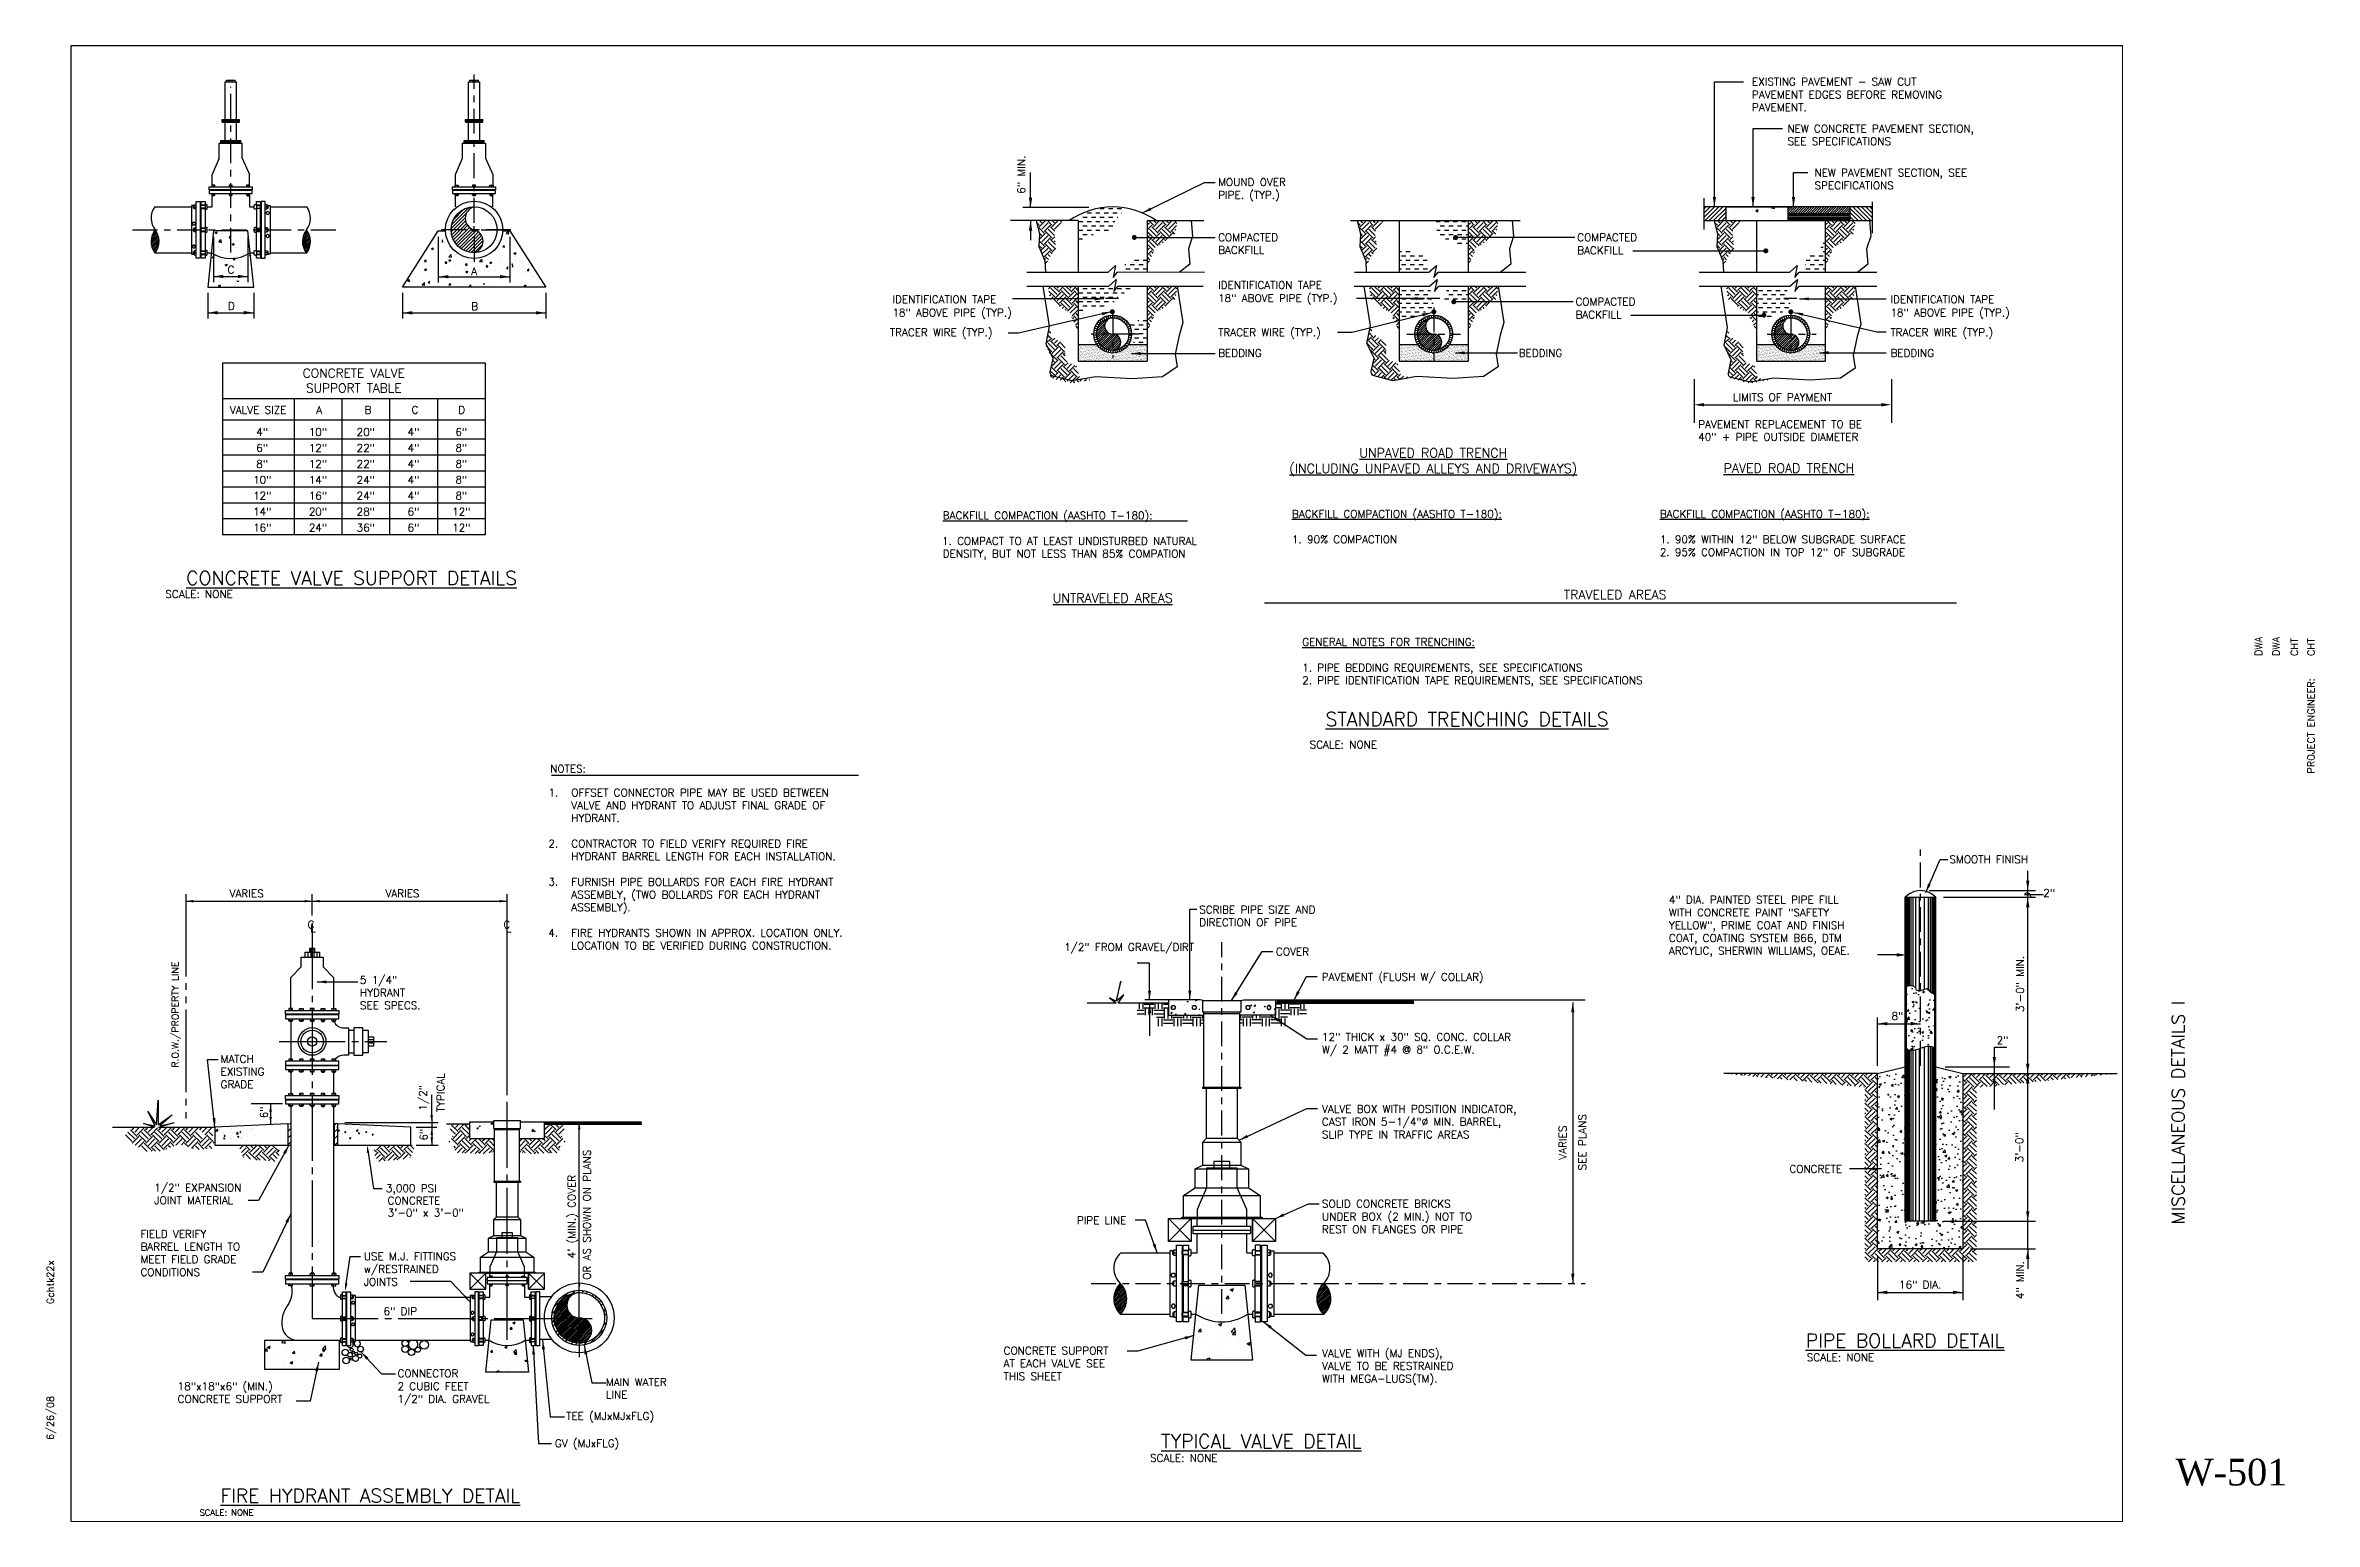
# Paper-space layout 'Layout1' of a CAD drawing. Header units: inches. Extents: x 2.2 to 34.1, y 1.6 to 22.4.
# The model-space entities are those that its viewports show. They can reach past a viewport. Long polylines and large blocks are cut down to what shows.
import ezdxf
from ezdxf.enums import TextEntityAlignment as Align

# ---------------------------------------------------------------- set-up
doc = ezdxf.new("R2010")
doc.units = ezdxf.units.IN
doc.header["$MEASUREMENT"] = 0
for name, pattern in [('2DASH', [1.5625, 1.25, -0.0625, 0.0625, -0.0625, 0.0625, -0.0625]), ('CL4', [0.5625, 0.375, -0.0625, 0.0625, -0.0625]), ('CL7', [1.1875, 1, -0.0625, 0.0625, -0.0625])]:
    doc.linetypes.add(name, pattern=pattern)
for name, color, linetype in [('G-TTLB-TXT1', 1, 'Continuous'), ('G-TTLB-TXT3', 3, 'Continuous'), ('G-TTLB-TXT4', 4, 'Continuous'), ('W-DETL-CENT', 1, 'CL4'), ('W-DETL-HEVY', 3, 'Continuous'), ('W-DETL-LITE', 1, 'Continuous'), ('W-DETL-MEDI', 2, 'Continuous'), ('W-DETL-XHVY', 4, 'Continuous'), ('W-TEXT-MISC-HEVY', 3, 'Continuous'), ('W-TEXT-MISC-MEDI', 2, 'Continuous'), ('W-TEXT-MISC-XHVY', 4, 'Continuous'), ('X-ANNO-COMM-CENT', 1, 'CL7'), ('X-ANNO-COMM-TXT2', 2, 'Continuous'), ('X-COMM-DET1', 1, 'Continuous'), ('X-COMM-DET2', 2, 'Continuous'), ('X-COMM-DET3', 3, 'Continuous'), ('X-COMM-DET4', 4, 'Continuous')]:
    doc.layers.add(name, color=color, linetype=linetype)
doc.styles.add('10', font='ROMANS', dxfattribs={"height": 0.1})
doc.styles.add('12', font='ROMANS.shx', dxfattribs={"height": 0.12})
doc.styles.add('14', font='romans.shx', dxfattribs={"height": 14})
doc.styles.add('18', font='ROMANS.shx', dxfattribs={"height": 0.18})
doc.styles.add('18TTLBLK', font='romant.shx', dxfattribs={"height": 0.18})
doc.styles.add('37TTLBLK', font='times.ttf', dxfattribs={"height": 0.375})
doc.dimstyles.new('LEADER', dxfattribs={"dimtxt": 0.12, "dimasz": 0.12, "dimexe": 0.18, "dimexo": 0.0625, "dimgap": 0.09, "dimtad": 0, "dimtih": 1, "dimtoh": 1, "dimdec": 4, "dimzin": 0, "dimdsep": 46, "dimtxsty": '12', "dimcen": 0.09, "dimadec": 0, "dimazin": 0, "dimtfac": 1, "dimtdec": 4, "dimtofl": 0, "dimtmove": 0, "dimatfit": 3, "dimfxl": 1, "dimtolj": 1, "dimtzin": 0, "dimarcsym": 0})
pattern_1 = [(45, (-53.54398, -127.36725), (1e-17, 0.16572815), [0.1171875, -0.1171875]), (45, (-53.57506, -127.33617), (1e-17, 0.16572815), [0.1171875, -0.1171875]), (45, (-53.60613, -127.3051), (1e-17, 0.16572815), [0.1171875, -0.1171875]), (135, (-53.60613, -127.28438), (-0.16572815, 2e-17), [0.1171875, -0.1171875]), (135, (-53.57506, -127.25331), (-0.16572815, 2e-17), [0.1171875, -0.1171875]), (135, (-53.54398, -127.22224), (-0.16572815, 2e-17), [0.1171875, -0.1171875])]
pattern_2 = [(45, (-49.34565, -127.36725), (1e-17, 0.16572815), [0.1171875, -0.1171875]), (45, (-49.37672, -127.33617), (1e-17, 0.16572815), [0.1171875, -0.1171875]), (45, (-49.4078, -127.3051), (1e-17, 0.16572815), [0.1171875, -0.1171875]), (135, (-49.4078, -127.28438), (-0.16572815, 2e-17), [0.1171875, -0.1171875]), (135, (-49.37672, -127.25331), (-0.16572815, 2e-17), [0.1171875, -0.1171875]), (135, (-49.34565, -127.22224), (-0.16572815, 2e-17), [0.1171875, -0.1171875])]
pattern_3 = [(45, (-44.67484, -127.36725), (1e-17, 0.16572815), [0.1171875, -0.1171875]), (45, (-44.70591, -127.33617), (1e-17, 0.16572815), [0.1171875, -0.1171875]), (45, (-44.73699, -127.3051), (1e-17, 0.16572815), [0.1171875, -0.1171875]), (135, (-44.73699, -127.28438), (-0.16572815, 2e-17), [0.1171875, -0.1171875]), (135, (-44.70591, -127.25331), (-0.16572815, 2e-17), [0.1171875, -0.1171875]), (135, (-44.67484, -127.22224), (-0.16572815, 2e-17), [0.1171875, -0.1171875])]

psp = doc.layouts.get("Layout1")

msp = doc.modelspace()

# ---------------------------------------------------------------- texts
at = {"layer": 'W-DETL-MEDI', "style": '10'}
msp.add_text('SMOOTH FINISH', height=0.1, dxfattribs=at).set_placement((27.738, 11.209))
for p in [(29.044, 10.82), (28.434, 8.894)]:
    msp.add_text('2"', height=0.1, dxfattribs=at).set_placement(p, align=Align.MIDDLE)
msp.add_text('8"', height=0.1, dxfattribs=at).set_placement((27.058, 9.21), align=Align.MIDDLE_CENTER)
at = {"layer": 'W-DETL-MEDI', "insert": (24.069, 10.781), "char_height": 0.1, "width": 2.69673, "attachment_point": 1, "style": '10'}
msp.add_mtext('4" DIA. PAINTED STEEL PIPE FILL WITH CONCRETE PAINT "SAFETY YELLOW", PRIME COAT AND FINISH COAT, COATING SYSTEM B66, DTM ARCYLIC, SHERWIN WILLIAMS, OEAE.', dxfattribs=at)
at = {"layer": 'W-TEXT-MISC-HEVY', "style": '12'}
for s, p in [('%%UUNPAVED ROAD TRENCH', (20.987, 16.513)), ('%%U(INCLUDING UNPAVED ALLEYS AND DRIVEWAYS)', (20.987, 16.31)), ('%%UPAVED ROAD TRENCH', (25.639, 16.314)), ('%%UUNTRAVELED AREAS', (16.794, 14.615)), ('TRAVELED AREAS', (23.366, 14.66))]:
    msp.add_text(s, height=0.12, dxfattribs=at).set_placement(p, align=Align.CENTER)
at = {"layer": 'W-TEXT-MISC-HEVY', "insert": (6.867, 17.518), "char_height": 0.11667, "width": 2.01666, "attachment_point": 5, "style": '14'}
msp.add_mtext('CONCRETE VALVE SUPPORT TABLE', dxfattribs=at)
at = {"layer": 'W-TEXT-MISC-MEDI', "style": '10'}
msp.add_text('6" MIN.', height=0.1, rotation=90, dxfattribs=at).set_placement((15.648, 19.962))
for s, height, p in [('COMPACTED', 0.1, (22.87, 19.341)), ('C', 0.1, (5.218, 18.917)), ('A', 0.1, (8.403, 18.898)), ('BACKFILL', 0.1, (22.87, 19.17)), ('IDENTIFICATION TAPE', 0.1, (18.173, 18.717)), ('D', 0.1, (5.222, 18.444)), ('B', 0.1, (8.402, 18.441)), ('IDENTIFICATION TAPE', 0.1, (13.913, 18.53)), ('18" ABOVE PIPE (TYP.)', 0.1, (13.913, 18.358)), ('18" ABOVE PIPE (TYP.)', 0.1, (18.173, 18.546)), ('COMPACTED', 0.1, (22.847, 18.501)), ('BACKFILL', 0.1, (22.847, 18.33)), ('IDENTIFICATION TAPE', 0.1, (26.967, 18.53)), ('18" ABOVE PIPE (TYP.)', 0.1, (26.967, 18.358)), ('TRACER WIRE (TYP.)', 0.1, (13.879, 18.099)), ('TRACER WIRE (TYP.)', 0.1, (18.173, 18.099)), ('TRACER WIRE (TYP.)', 0.1, (26.967, 18.099)), ('BEDDING', 0.1, (18.173, 17.828)), ('BEDDING', 0.1, (22.105, 17.828)), ('BEDDING', 0.1, (26.967, 17.828)), ('LIMITS OF PAYMENT', 0.1, (24.906, 17.251)), ('PAVEMENT REPLACEMENT TO BE', 0.1, (24.452, 16.898)), ('40" + PIPE OUTSIDE DIAMETER', 0.1, (24.452, 16.732)), ('BACKFILL COMPACTION (AASHTO T-180): ', 0.1, (14.571, 15.705)), ('1. COMPACT TO AT LEAST UNDISTURBED NATURAL ', 0.1, (14.562, 15.372)), ('DENSITY, BUT NOT LESS THAN 85%%% COMPATION', 0.1, (14.571, 15.205)), ('SCALE: NONE', 0.1, (4.403, 14.677)), ('SCALE: NONE', 0.1, (19.369, 12.71)), ('COVER', 0.1, (18.93, 10.003)), ('PAVEMENT (FLUSH W/ COLLAR)', 0.1, (19.528, 9.673)), ('CONCRETE', 0.1, (25.645, 7.161)), ('PIPE LINE', 0.1, (16.325, 6.49)), ('SCALE: NONE', 0.1, (25.872, 4.698)), ('SCALE: NONE', 0.1, (17.283, 3.382)), ('SCALE: NONE', 0.08, (4.85, 2.679))]:
    msp.add_text(s, height=height, dxfattribs=at).set_placement(p)
for s, p in [('VALVE SIZE', (5.617, 17.136)), ('A ', (6.448, 17.136)), ('B ', (7.087, 17.136)), ('C ', (7.703, 17.136)), ('D', (8.277, 17.136)), ('16" DIA.', (27.356, 5.698))]:
    msp.add_text(s, height=0.1, dxfattribs=at).set_placement(p, align=Align.MIDDLE)
for s, p in [('4"', (5.67, 16.796)), ('6"', (5.67, 16.588)), ('10"', (6.399, 16.796)), ('12"', (6.399, 16.588)), ('20"', (7.024, 16.796)), ('22"', (7.024, 16.588)), ('4"', (7.649, 16.796)), ('4"', (7.649, 16.588)), ('8"', (8.274, 16.588)), ('6"', (8.274, 16.796)), ('8"', (5.67, 16.379)), ('12"', (6.399, 16.379)), ('22"', (7.024, 16.379)), ('4"', (7.649, 16.379)), ('8"', (8.274, 16.379)), ('10"', (5.67, 16.171)), ('12"', (5.67, 15.963)), ('14"', (6.399, 16.171)), ('16"', (6.399, 15.963)), ('24"', (7.024, 16.171)), ('24"', (7.024, 15.963)), ('4"', (7.649, 16.171)), ('4"', (7.649, 15.963)), ('8"', (8.274, 16.171)), ('8"', (8.274, 15.963)), ('14"', (5.67, 15.754)), ('20"', (6.399, 15.754)), ('28"', (7.024, 15.754)), ('6"', (7.649, 15.754)), ('12"', (8.274, 15.754)), ('16"', (5.67, 15.546)), ('24"', (6.399, 15.546)), ('36"', (7.024, 15.546)), ('6"', (7.649, 15.546)), ('12"', (8.274, 15.546))]:
    msp.add_text(s, height=0.1, dxfattribs=at).set_placement(p, align=Align.CENTER)
for s, p in [('3\'-0" MIN.', (28.663, 9.629)), ('3\'-0"', (28.654, 7.493)), ('4" MIN.', (28.663, 5.758))]:
    msp.add_text(s, height=0.1, rotation=90, dxfattribs=at).set_placement(p, align=Align.MIDDLE)
for s, p in [('VARIES', (22.73, 7.555)), ('SEE PLANS', (22.988, 7.561))]:
    msp.add_text(s, height=0.1, rotation=90, dxfattribs=at).set_placement(p, align=Align.CENTER)
at = {"layer": 'W-TEXT-MISC-MEDI', "char_height": 0.1, "attachment_point": 1, "style": '10'}
for s, insert, width in [('EXISTING PAVEMENT - SAW CUT PAVEMENT EDGES BEFORE REMOVING PAVEMENT.', (25.156, 21.475), 2.88672), ('NEW CONCRETE PAVEMENT SECTION, SEE SPECIFICATIONS', (25.62, 20.863), 2.65625), ('NEW PAVEMENT SECTION, SEE SPECIFICATIONS', (25.974, 20.286), 2.6563), ('MOUND OVER PIPE. (TYP.)', (18.173, 20.163), 1.02233), ('COMPACTED BACKFILL', (18.173, 19.441), 0.84286), ('{\\LBACKFILL COMPACTION (AASHTO T-180): \\P\\P}1. 90% COMPACTION', (19.139, 15.825), 3.90625), ('{\\LBACKFILL COMPACTION (AASHTO T-180): \\P\\P}1. 90% WITHIN 12" BELOW SUBGRADE SURFACE\\P2. 95% COMPACTION IN TOP 12" OF SUBGRADE', (23.95, 15.825), 3.90625), ('{\\LGENERAL NOTES FOR TRENCHING:\\P\\P}1. PIPE BEDDING REQUIREMENTS, SEE SPECIFICATIONS\\P2. PIPE IDENTIFICATION TAPE REQUIREMENTS, SEE SPECIFICATIONS', (19.273, 14.15), 6.25), ('SCRIBE PIPE SIZE AND DIRECTION OF PIPE', (17.925, 10.651), 1.82662), ('1/2" FROM GRAVEL/DIRT', (16.158, 10.162), 1.89524), ('12" THICK x 30" SQ. CONC. COLLAR W/ 2 MATT #4 @ 8" O.C.E.W.', (19.532, 8.988), 2.84762), ('VALVE BOX WITH POSITION INDICATOR, CAST IRON 5-1/4"%%C MIN. BARREL, SLIP TYPE IN TRAFFIC AREAS', (19.532, 8.045), 2.89524), ('SOLID CONCRETE BRICKS UNDER BOX (2 MIN.) NOT TO REST ON FLANGES OR PIPE', (19.532, 6.806), 2.32838), ('CONCRETE SUPPORT AT EACH VALVE SEE THIS SHEET', (15.367, 4.885), 1.5381), ('VALVE WITH (MJ ENDS), VALVE TO BE RESTRAINED WITH MEGA-LUGS(TM).', (19.532, 4.853), 1.9619)]:
    msp.add_mtext(s, dxfattribs=dict(at, insert=insert, width=width))
at = {"layer": 'W-TEXT-MISC-XHVY', "style": '18'}
for s, p in [('%%UCONCRETE VALVE SUPPORT DETAILS', (6.838, 14.847)), ('%%USTANDARD TRENCHING DETAILS', (21.429, 13.002)), ('%%UTYPICAL VALVE DETAIL', (18.738, 3.562)), ('%%UFIRE HYDRANT ASSEMBLY DETAIL', (7.084, 2.851))]:
    msp.add_text(s, height=0.18, dxfattribs=at).set_placement(p, align=Align.CENTER)
msp.add_text('%%UPIPE BOLLARD DETAIL', height=0.18, dxfattribs=at).set_placement((25.858, 4.878))
at = {"layer": 'X-ANNO-COMM-TXT2', "style": '10'}
for s, p in [('NOTES:', (9.436, 12.393)), ('VARIES', (5.243, 10.763)), ('VARIES', (7.282, 10.763)), ('C', (6.263, 10.357)), ('L', (6.296, 10.306)), ('C', (8.824, 10.357)), ('L', (8.857, 10.306)), ('3,000 PSI', (7.289, 6.909)), ('CONCRETE', (7.309, 6.748)), ('3\'-0" x 3\'-0"', (7.309, 6.589)), ('6" DIP', (7.258, 5.301)), ('MAIN WATER', (10.165, 4.374)), ('LINE', (10.165, 4.212)), ('TEE (MJxMJxFLG)', (9.646, 3.93)), ('GV (MJxFLG)', (9.499, 3.575))]:
    msp.add_text(s, height=0.1, dxfattribs=at).set_placement(p)
msp.add_text('R.O.W./PROPERTY LINE', height=0.09, rotation=90, dxfattribs=at).set_placement((4.576, 9.23), align=Align.CENTER)
for s, p in [('TYPICAL', (8.052, 7.954)), ('1/2"', (7.822, 7.974)), ('6"', (5.743, 7.874)), ('OR AS SHOWN ON PLANS', (9.966, 5.762)), ("4' (MIN.) COVER", (9.766, 6.042))]:
    msp.add_text(s, height=0.1, rotation=90, dxfattribs=at).set_placement(p)
at = {"layer": 'X-ANNO-COMM-TXT2', "char_height": 0.1, "attachment_point": 1, "style": '10'}
for s, insert, width in [('\\pi-0.3,l0.3,t0.3;1.^IOFFSET CONNECTOR PIPE MAY BE USED BETWEEN  VALVE AND HYDRANT TO ADJUST FINAL GRADE OF  HYDRANT.\\P\\pi0,l0,tz;\\P\\pi-0.3,l0.3,t0.3;2.^ICONTRACTOR TO FIELD VERIFY REQUIRED FIRE  HYDRANT BARREL LENGTH FOR EACH INSTALLATION.\\P\\pi0,l0,tz;\\P\\pi-0.3,l0.3,t0.3;3.^IFURNISH PIPE BOLLARDS FOR EACH FIRE HYDRANT ASSEMBLY, (TWO BOLLARDS FOR EACH HYDRANT ASSEMBLY).\\P\\pi0,l0,tz;\\P\\pi-0.3,l0.3,t0.3;4.^IFIRE HYDRANTS SHOWN IN APPROX. LOCATION ONLY. LOCATION TO BE VERIFIED DURING CONSTRUCTION.', (9.413, 12.182), 4.29524), ('5 1/4"  HYDRANT SEE SPECS.', (6.948, 9.733), 0.87143), ('MATCH EXISTING GRADE', (5.125, 8.7), 0.60952), ('1/2" EXPANSION JOINT MATERIAL', (4.258, 7.018), 1.32237), ('FIELD VERIFY BARREL LENGTH TO MEET FIELD GRADE CONDITIONS', (4.077, 6.412), 1.44866), ('USE M.J. FITTINGS w/RESTRAINED JOINTS', (6.998, 6.119), 1.36147), ('CONNECTOR\\P2 CUBIC FEET 1/2" DIA. GRAVEL', (7.439, 4.588), 1.40103), ('18"x18"x6" (MIN.) CONCRETE SUPPORT', (4.564, 4.42), 1.58522)]:
    msp.add_mtext(s, dxfattribs=dict(at, insert=insert, width=width))
at = {"layer": 'X-COMM-DET1', "style": '10'}
msp.add_text('6"', height=0.1, rotation=90, dxfattribs=at).set_placement((7.832, 7.582))

# ---------------------------------------------------------------- blocks, each defined once
blk = doc.blocks.new('g__tk22a')
at = {"layer": 'G-TTLB-TXT1', "style": '10'}
for tag, p in [('ARCH/ENGINEER', (34.139, 13.796)), ('DESIGNER', (33.4, 13.796)), ('CHECKER', (33.905, 13.796)), ('CAD', (33.647, 13.796)), ('PROJ_ARCH/ENG:', (34.139, 12.142)), ('XREFS:', (2.32, 4.678)), ('PLOTSCALE', (2.32, 3.679)), ('DATE', (2.32, 2.769)), ('FILENAME', (2.32, 1.515))]:
    blk.add_attdef(tag, p, '', height=0.1, rotation=90, dxfattribs=at)
at = {"layer": 'G-TTLB-TXT3', "style": '18TTLBLK'}
for tag, p in [('TITLE-1', (31.927, 7.375)), ('TITLE-2', (32.219, 7.375)), ('TITLE-3', (32.51, 7.375))]:
    blk.add_attdef(tag, text='', height=0.18, rotation=90, dxfattribs=at).set_placement(p, align=Align.MIDDLE)
blk.add_attdef('XX_OF_XX', text='', height=0.18, dxfattribs=at).set_placement((33.312, 1.719), align=Align.MIDDLE)
at = {"layer": 'G-TTLB-TXT4', "style": '37TTLBLK'}
blk.add_attdef('X-XXX', text='', height=0.375, dxfattribs=at).set_placement((32.969, 2.314), align=Align.MIDDLE)
blk = doc.blocks.new('*X6')
at = {"color": 0}
for p, q in [((5.202, 22.557), (5.22, 22.563)), ((5.214, 22.548), (5.22, 22.563)), ((5.228, 22.577), (5.228, 22.577)), ((5.269, 22.64), (5.269, 22.64)), ((5.269, 22.566), (5.269, 22.566)), ((5.288, 22.582), (5.288, 22.582)), ((5.332, 22.648), (5.332, 22.648)), ((5.362, 22.658), (5.362, 22.659)), ((5.374, 22.602), (5.374, 22.602)), ((5.402, 22.56), (5.402, 22.56)), ((5.412, 22.637), (5.43, 22.644)), ((5.416, 22.599), (5.416, 22.599)), ((5.425, 22.629), (5.43, 22.644)), ((5.526, 22.643), (5.538, 22.658)), ((5.541, 22.642), (5.538, 22.658)), ((5.543, 22.615), (5.543, 22.615)), ((5.188, 22.538), (5.188, 22.538)), ((5.202, 22.557), (5.214, 22.548)), ((5.202, 22.486), (5.214, 22.501)), ((5.202, 22.486), (5.217, 22.485)), ((5.217, 22.485), (5.214, 22.501)), ((5.256, 22.459), (5.273, 22.476)), ((5.275, 22.459), (5.273, 22.476)), ((5.285, 22.498), (5.285, 22.498)), ((5.322, 22.532), (5.322, 22.532)), ((5.367, 22.459), (5.369, 22.463)), ((5.382, 22.471), (5.394, 22.485)), ((5.382, 22.471), (5.397, 22.469)), ((5.397, 22.469), (5.394, 22.485)), ((5.413, 22.516), (5.413, 22.516)), ((5.455, 22.526), (5.455, 22.526)), ((5.51, 22.478), (5.51, 22.478)), ((5.575, 22.459), (5.573, 22.469)), ((5.574, 22.528), (5.579, 22.543))]:
    blk.add_line(p, q, dxfattribs=at)
blk = doc.blocks.new('*X2')
at = {"color": 0}
for p, q in [((14.282, 7.594), (14.375, 7.594)), ((14.282, 7.547), (14.375, 7.547)), ((14.312, 7.609), (14.312, 7.686)), ((14.359, 7.609), (14.359, 7.686)), ((14.375, 7.672), (14.5, 7.672)), ((14.375, 7.625), (14.5, 7.625)), ((14.391, 7.527), (14.391, 7.609)), ((14.438, 7.527), (14.438, 7.609)), ((14.484, 7.527), (14.484, 7.609)), ((14.5, 7.594), (14.625, 7.594)), ((14.5, 7.547), (14.625, 7.547)), ((14.516, 7.609), (14.516, 7.686)), ((14.533, 7.5), (14.625, 7.5)), ((14.562, 7.609), (14.562, 7.686)), ((14.562, 7.385), (14.562, 7.484)), ((14.609, 7.609), (14.609, 7.686)), ((14.609, 7.385), (14.609, 7.484)), ((14.625, 7.672), (14.69, 7.672)), ((14.625, 7.625), (14.69, 7.625)), ((14.625, 7.469), (14.75, 7.469)), ((14.625, 7.422), (14.75, 7.422)), ((14.641, 7.484), (14.641, 7.609)), ((14.688, 7.484), (14.688, 7.609)), ((14.734, 7.484), (14.734, 7.527)), ((14.75, 7.5), (14.875, 7.5)), ((14.766, 7.385), (14.766, 7.484)), ((14.812, 7.385), (14.812, 7.484)), ((14.859, 7.385), (14.859, 7.484)), ((14.875, 7.469), (15, 7.469)), ((14.875, 7.422), (15, 7.422)), ((14.891, 7.484), (14.891, 7.527)), ((14.938, 7.484), (14.938, 7.527)), ((14.984, 7.484), (14.984, 7.527)), ((15, 7.5), (15.125, 7.5)), ((15.016, 7.385), (15.016, 7.484)), ((15.062, 7.385), (15.062, 7.484)), ((15.109, 7.385), (15.109, 7.484)), ((15.125, 7.469), (15.156, 7.469)), ((15.125, 7.422), (15.156, 7.422)), ((15.141, 7.484), (15.141, 7.527))]:
    blk.add_line(p, q, dxfattribs=at)
blk = doc.blocks.new('*X9')
at = {"color": 0}
for p, q in [((19.817, 8.548), (19.95, 8.68)), ((19.818, 8.571), (19.941, 8.694)), ((19.818, 8.526), (19.957, 8.666)), ((19.82, 8.506), (19.964, 8.651)), ((19.822, 8.597), (19.932, 8.707)), ((19.823, 8.487), (19.971, 8.635)), ((19.827, 8.469), (19.976, 8.618)), ((19.83, 8.627), (19.922, 8.719)), ((19.845, 8.664), (19.912, 8.731)), ((19.832, 8.452), (19.98, 8.6)), ((19.839, 8.437), (19.984, 8.581)), ((19.846, 8.421), (19.986, 8.561)), ((19.853, 8.407), (19.986, 8.54)), ((19.862, 8.393), (19.985, 8.517)), ((19.871, 8.38), (19.981, 8.491)), ((19.88, 8.368), (19.974, 8.461)), ((19.891, 8.356), (19.959, 8.425))]:
    blk.add_line(p, q, dxfattribs=at)
blk = doc.blocks.new('*X1')
at = {"color": 0}
for p, q in [((15.142, 2.443), (15.142, 2.443)), ((15.236, 2.509), (15.236, 2.509)), ((15.257, 2.491), (15.257, 2.491)), ((15.299, 2.464), (15.299, 2.464)), ((15.395, 2.51), (15.395, 2.51)), ((15.445, 2.349), (15.475, 2.385)), ((15.482, 2.346), (15.475, 2.385)), ((15.498, 2.465), (15.542, 2.482)), ((15.498, 2.465), (15.529, 2.444)), ((15.529, 2.444), (15.542, 2.482)), ((15.535, 2.495), (15.535, 2.495)), ((15.569, 2.495), (15.569, 2.495)), ((15.066, 2.258), (15.066, 2.258)), ((15.131, 2.209), (15.131, 2.209)), ((15.134, 2.217), (15.134, 2.217)), ((15.313, 2.261), (15.313, 2.261)), ((15.371, 2.248), (15.371, 2.248)), ((15.379, 2.094), (15.379, 2.094)), ((15.387, 2.302), (15.387, 2.302)), ((15.445, 2.349), (15.482, 2.346)), ((15.495, 2.272), (15.495, 2.272)), ((15.647, 2.247), (15.647, 2.247)), ((15.695, 2.134), (15.695, 2.134)), ((15.703, 2.342), (15.703, 2.342)), ((15.051, 1.842), (15.051, 1.842)), ((15.058, 2.05), (15.058, 2.05)), ((15.083, 1.918), (15.113, 1.954)), ((15.083, 1.918), (15.12, 1.915)), ((15.105, 1.836), (15.105, 1.836)), ((15.12, 1.915), (15.113, 1.954)), ((15.191, 1.942), (15.191, 1.942)), ((15.207, 2.002), (15.207, 2.002)), ((15.323, 1.858), (15.323, 1.858)), ((15.346, 2.012), (15.39, 2.029)), ((15.346, 2.012), (15.377, 1.991)), ((15.372, 1.886), (15.372, 1.886)), ((15.377, 1.991), (15.39, 2.029)), ((15.437, 1.807), (15.437, 1.807)), ((15.469, 1.899), (15.469, 1.899)), ((15.511, 1.916), (15.56, 1.967)), ((15.511, 1.916), (15.567, 1.907)), ((15.525, 1.928), (15.525, 1.928)), ((15.531, 1.879), (15.561, 1.915)), ((15.531, 1.879), (15.569, 1.876)), ((15.567, 1.907), (15.56, 1.967)), ((15.569, 1.876), (15.561, 1.915)), ((15.593, 1.828), (15.593, 1.828)), ((15.601, 2.054), (15.601, 2.054)), ((15.657, 1.844), (15.657, 1.844)), ((15.687, 1.926), (15.687, 1.926)), ((15.042, 1.755), (15.042, 1.755)), ((15.043, 1.634), (15.043, 1.634)), ((15.067, 1.624), (15.067, 1.624)), ((15.194, 1.559), (15.238, 1.576)), ((15.194, 1.559), (15.215, 1.545)), ((15.228, 1.545), (15.238, 1.576)), ((15.255, 1.699), (15.255, 1.699)), ((15.272, 1.561), (15.272, 1.561)), ((15.364, 1.678), (15.364, 1.678)), ((15.401, 1.61), (15.401, 1.61)), ((15.429, 1.582), (15.429, 1.582)), ((15.619, 1.762), (15.619, 1.762)), ((15.666, 1.613), (15.666, 1.613)), ((15.68, 1.718), (15.68, 1.718)), ((15.719, 1.761), (15.763, 1.777)), ((15.719, 1.761), (15.75, 1.74)), ((15.734, 1.596), (15.734, 1.596)), ((15.75, 1.74), (15.763, 1.777))]:
    blk.add_line(p, q, dxfattribs=at)
blk = doc.blocks.new('*X10')
at = {"color": 0}
for p, q in [((22.475, 8.554), (22.605, 8.684)), ((22.475, 8.532), (22.613, 8.67)), ((22.477, 8.578), (22.597, 8.697)), ((22.477, 8.511), (22.62, 8.655)), ((22.48, 8.492), (22.627, 8.639)), ((22.482, 8.605), (22.587, 8.71)), ((22.484, 8.474), (22.632, 8.623)), ((22.491, 8.636), (22.577, 8.722)), ((22.509, 8.677), (22.567, 8.734)), ((22.489, 8.457), (22.637, 8.605)), ((22.495, 8.441), (22.641, 8.587)), ((22.501, 8.425), (22.643, 8.567)), ((22.509, 8.411), (22.644, 8.546)), ((22.517, 8.397), (22.643, 8.523)), ((22.526, 8.384), (22.64, 8.498)), ((22.535, 8.371), (22.634, 8.47)), ((22.546, 8.359), (22.622, 8.436)), ((22.556, 8.348), (22.595, 8.386))]:
    blk.add_line(p, q, dxfattribs=at)
blk = doc.blocks.new('*X3')
at = {"color": 0}
for p, q in [((16.094, 7.686), (16.135, 7.727)), ((16.105, 7.686), (16.146, 7.727)), ((16.116, 7.686), (16.157, 7.727)), ((16.127, 7.686), (16.168, 7.727)), ((16.138, 7.686), (16.18, 7.727)), ((16.149, 7.686), (16.191, 7.727)), ((16.16, 7.686), (16.202, 7.727)), ((16.171, 7.686), (16.213, 7.727)), ((16.182, 7.686), (16.224, 7.727)), ((16.193, 7.686), (16.235, 7.727)), ((16.204, 7.686), (16.246, 7.727)), ((16.215, 7.686), (16.257, 7.727)), ((16.226, 7.686), (16.268, 7.727)), ((16.237, 7.686), (16.279, 7.727)), ((16.248, 7.686), (16.29, 7.727)), ((16.259, 7.686), (16.301, 7.727)), ((16.27, 7.686), (16.312, 7.727)), ((16.281, 7.686), (16.323, 7.727)), ((16.292, 7.686), (16.334, 7.727)), ((16.304, 7.686), (16.345, 7.727)), ((16.315, 7.686), (16.356, 7.727)), ((16.326, 7.686), (16.367, 7.727)), ((16.337, 7.686), (16.378, 7.727)), ((16.348, 7.686), (16.389, 7.727)), ((16.359, 7.686), (16.401, 7.727)), ((16.37, 7.686), (16.412, 7.727)), ((16.381, 7.686), (16.423, 7.727)), ((16.392, 7.686), (16.434, 7.727)), ((16.403, 7.686), (16.445, 7.727)), ((16.414, 7.686), (16.456, 7.727)), ((16.425, 7.686), (16.467, 7.727)), ((16.436, 7.686), (16.478, 7.727)), ((16.447, 7.686), (16.489, 7.727)), ((16.458, 7.686), (16.5, 7.727)), ((16.469, 7.686), (16.511, 7.727)), ((16.48, 7.686), (16.522, 7.727)), ((16.491, 7.686), (16.533, 7.727)), ((16.502, 7.686), (16.544, 7.727)), ((16.513, 7.686), (16.555, 7.727)), ((16.524, 7.686), (16.566, 7.727)), ((16.536, 7.686), (16.577, 7.727)), ((16.547, 7.686), (16.588, 7.727)), ((16.558, 7.686), (16.599, 7.727)), ((16.569, 7.686), (16.61, 7.727)), ((16.58, 7.686), (16.621, 7.727)), ((16.591, 7.686), (16.633, 7.727)), ((16.602, 7.686), (16.644, 7.727)), ((16.613, 7.686), (16.655, 7.727)), ((16.624, 7.686), (16.666, 7.727)), ((16.635, 7.686), (16.677, 7.727)), ((16.646, 7.686), (16.688, 7.727)), ((16.657, 7.686), (16.699, 7.727)), ((16.668, 7.686), (16.71, 7.727)), ((16.679, 7.686), (16.721, 7.727)), ((16.69, 7.686), (16.732, 7.727)), ((16.701, 7.686), (16.743, 7.727)), ((16.712, 7.686), (16.754, 7.727)), ((16.723, 7.686), (16.765, 7.727)), ((16.734, 7.686), (16.776, 7.727)), ((16.745, 7.686), (16.787, 7.727)), ((16.757, 7.686), (16.798, 7.727)), ((16.768, 7.686), (16.809, 7.727)), ((16.779, 7.686), (16.82, 7.727)), ((16.79, 7.686), (16.831, 7.727)), ((16.801, 7.686), (16.842, 7.727)), ((16.812, 7.686), (16.854, 7.727)), ((16.823, 7.686), (16.865, 7.727)), ((16.834, 7.686), (16.876, 7.727)), ((16.845, 7.686), (16.887, 7.727)), ((16.856, 7.686), (16.898, 7.727)), ((16.867, 7.686), (16.909, 7.727)), ((16.878, 7.686), (16.92, 7.727)), ((16.889, 7.686), (16.931, 7.727)), ((16.9, 7.686), (16.942, 7.727)), ((16.911, 7.686), (16.953, 7.727)), ((16.922, 7.686), (16.964, 7.727)), ((16.933, 7.686), (16.975, 7.727)), ((16.944, 7.686), (16.986, 7.727)), ((16.955, 7.686), (16.997, 7.727)), ((16.966, 7.686), (17.008, 7.727)), ((16.977, 7.686), (17.019, 7.727)), ((16.989, 7.686), (17.03, 7.727)), ((17, 7.686), (17.041, 7.727)), ((17.011, 7.686), (17.052, 7.727)), ((17.022, 7.686), (17.063, 7.727)), ((17.033, 7.686), (17.074, 7.727)), ((17.044, 7.686), (17.086, 7.727)), ((17.055, 7.686), (17.097, 7.727)), ((17.066, 7.686), (17.108, 7.727)), ((17.077, 7.686), (17.119, 7.727)), ((17.088, 7.686), (17.13, 7.727)), ((17.099, 7.686), (17.141, 7.727)), ((17.11, 7.686), (17.152, 7.727)), ((17.121, 7.686), (17.163, 7.727)), ((17.132, 7.686), (17.174, 7.727)), ((17.143, 7.686), (17.185, 7.727)), ((17.154, 7.686), (17.196, 7.727)), ((17.165, 7.686), (17.207, 7.727)), ((17.176, 7.686), (17.218, 7.727)), ((17.187, 7.686), (17.229, 7.727)), ((17.198, 7.686), (17.24, 7.727)), ((17.21, 7.686), (17.251, 7.727)), ((17.221, 7.686), (17.262, 7.727)), ((17.232, 7.686), (17.273, 7.727)), ((17.243, 7.686), (17.284, 7.727)), ((17.254, 7.686), (17.295, 7.727)), ((17.265, 7.686), (17.306, 7.727)), ((17.276, 7.686), (17.318, 7.727)), ((17.287, 7.686), (17.329, 7.727)), ((17.298, 7.686), (17.34, 7.727)), ((17.309, 7.686), (17.351, 7.727)), ((17.32, 7.686), (17.362, 7.727)), ((17.331, 7.686), (17.373, 7.727)), ((17.342, 7.686), (17.384, 7.727)), ((17.353, 7.686), (17.395, 7.727)), ((17.364, 7.686), (17.406, 7.727)), ((17.375, 7.686), (17.417, 7.727)), ((17.386, 7.686), (17.428, 7.727)), ((17.397, 7.686), (17.439, 7.727)), ((17.408, 7.686), (17.45, 7.727)), ((17.419, 7.686), (17.461, 7.727)), ((17.43, 7.686), (17.472, 7.727)), ((17.442, 7.686), (17.483, 7.727)), ((17.453, 7.686), (17.494, 7.727)), ((17.464, 7.686), (17.505, 7.727)), ((17.475, 7.686), (17.516, 7.727)), ((17.486, 7.686), (17.527, 7.727)), ((17.497, 7.686), (17.539, 7.727)), ((17.508, 7.686), (17.55, 7.727)), ((17.519, 7.686), (17.561, 7.727)), ((17.53, 7.686), (17.572, 7.727)), ((17.541, 7.686), (17.583, 7.727)), ((17.552, 7.686), (17.594, 7.727)), ((17.563, 7.686), (17.605, 7.727)), ((17.574, 7.686), (17.616, 7.727)), ((17.585, 7.686), (17.627, 7.727)), ((17.596, 7.686), (17.638, 7.727)), ((17.607, 7.686), (17.649, 7.727)), ((17.618, 7.686), (17.66, 7.727)), ((17.629, 7.686), (17.671, 7.727)), ((17.64, 7.686), (17.682, 7.727)), ((17.651, 7.686), (17.693, 7.727)), ((17.662, 7.686), (17.704, 7.727)), ((17.674, 7.686), (17.715, 7.727)), ((17.685, 7.686), (17.726, 7.727)), ((17.696, 7.686), (17.737, 7.727)), ((17.707, 7.686), (17.748, 7.727)), ((17.718, 7.686), (17.759, 7.727)), ((17.729, 7.686), (17.771, 7.727)), ((17.74, 7.686), (17.782, 7.727)), ((17.751, 7.686), (17.793, 7.727)), ((17.762, 7.686), (17.804, 7.727)), ((17.773, 7.686), (17.815, 7.727)), ((17.784, 7.686), (17.826, 7.727)), ((17.795, 7.686), (17.837, 7.727)), ((17.806, 7.686), (17.848, 7.727)), ((17.817, 7.686), (17.859, 7.727)), ((17.828, 7.686), (17.87, 7.727)), ((17.839, 7.686), (17.881, 7.727)), ((17.85, 7.686), (17.892, 7.727)), ((17.861, 7.686), (17.9, 7.724)), ((17.872, 7.686), (17.9, 7.713)), ((17.883, 7.686), (17.9, 7.702)), ((17.895, 7.686), (17.9, 7.691))]:
    blk.add_line(p, q, dxfattribs=at)
blk = doc.blocks.new('*X7')
at = {"color": 0}
for p, q in [((6.239, 22.603), (6.239, 22.603)), ((6.244, 22.58), (6.256, 22.595)), ((6.252, 22.654), (6.252, 22.654)), ((6.259, 22.579), (6.256, 22.595)), ((6.287, 22.575), (6.307, 22.596)), ((6.31, 22.572), (6.307, 22.596)), ((6.384, 22.628), (6.384, 22.628)), ((6.385, 22.648), (6.385, 22.648)), ((6.423, 22.565), (6.435, 22.579)), ((6.438, 22.563), (6.435, 22.579)), ((6.435, 22.572), (6.435, 22.572)), ((6.438, 22.655), (6.438, 22.655)), ((6.444, 22.573), (6.444, 22.573)), ((6.49, 22.577), (6.507, 22.584)), ((6.49, 22.577), (6.502, 22.569)), ((6.502, 22.569), (6.507, 22.584)), ((6.519, 22.643), (6.519, 22.643)), ((6.53, 22.653), (6.53, 22.653)), ((6.564, 22.59), (6.564, 22.59)), ((6.28, 22.497), (6.297, 22.503)), ((6.292, 22.488), (6.297, 22.503)), ((6.299, 22.548), (6.299, 22.548)), ((6.302, 22.47), (6.302, 22.47)), ((6.306, 22.553), (6.306, 22.553)), ((6.337, 22.521), (6.337, 22.521)), ((6.389, 22.487), (6.389, 22.487)), ((6.394, 22.461), (6.394, 22.461)), ((6.432, 22.489), (6.432, 22.489)), ((6.47, 22.515), (6.47, 22.515)), ((6.523, 22.481), (6.523, 22.481)), ((6.54, 22.486), (6.54, 22.486)), ((6.554, 22.534), (6.569, 22.55)), ((6.561, 22.507), (6.561, 22.507))]:
    blk.add_line(p, q, dxfattribs=at)
blk = doc.blocks.new('*X4')
at = {"color": 0}
for p, q in [((12.208, 3.259), (12.208, 3.259)), ((12.21, 3.242), (12.249, 3.283)), ((12.21, 3.242), (12.255, 3.235)), ((12.255, 3.235), (12.249, 3.283)), ((10.782, 2.757), (10.807, 2.786)), ((10.812, 2.754), (10.807, 2.786)), ((10.814, 2.797), (10.814, 2.797)), ((10.82, 2.964), (10.82, 2.964)), ((10.906, 2.979), (10.941, 2.992)), ((10.906, 2.979), (10.931, 2.962)), ((10.931, 2.962), (10.941, 2.992)), ((10.941, 2.833), (10.941, 2.833)), ((10.981, 3.094), (10.981, 3.094)), ((11.087, 3.12), (11.096, 3.13)), ((11.087, 3.1), (11.102, 3.099)), ((11.102, 3.099), (11.096, 3.13)), ((11.137, 2.905), (11.137, 2.905)), ((11.142, 3.15), (11.142, 3.15)), ((11.144, 3.086), (11.144, 3.086)), ((11.205, 2.778), (11.24, 2.791)), ((11.205, 2.778), (11.23, 2.761)), ((11.209, 2.838), (11.248, 2.878)), ((11.209, 2.838), (11.254, 2.831)), ((11.23, 2.761), (11.24, 2.791)), ((11.233, 2.884), (11.233, 2.884)), ((11.254, 2.831), (11.248, 2.878)), ((11.31, 2.885), (11.31, 2.885)), ((11.326, 2.867), (11.326, 2.867)), ((11.511, 2.775), (11.511, 2.775)), ((11.636, 2.791), (11.636, 2.791)), ((11.743, 2.755), (11.782, 2.796)), ((11.787, 2.748), (11.782, 2.796)), ((11.825, 2.816), (11.825, 2.816)), ((12.089, 2.805), (12.089, 2.805)), ((12.095, 2.972), (12.095, 2.972)), ((12.108, 3.034), (12.108, 3.034)), ((12.11, 2.851), (12.11, 2.851)), ((12.141, 2.858), (12.141, 2.858)), ((12.148, 3.008), (12.172, 3.036)), ((12.148, 3.008), (12.177, 3.005)), ((12.177, 3.005), (12.172, 3.036)), ((12.21, 3.105), (12.21, 3.105)), ((12.315, 3.038), (12.315, 3.038)), ((12.344, 2.899), (12.379, 2.912)), ((12.344, 2.899), (12.368, 2.882)), ((12.346, 2.84), (12.346, 2.84)), ((12.352, 3.007), (12.352, 3.007)), ((12.368, 2.882), (12.379, 2.912)), ((12.377, 2.84), (12.377, 2.84)), ((12.378, 2.785), (12.378, 2.785)), ((12.398, 3.071), (12.398, 3.071)), ((12.399, 3.084), (12.399, 3.084)), ((12.456, 2.899), (12.456, 2.899)), ((10.493, 2.412), (10.517, 2.441)), ((10.493, 2.412), (10.523, 2.41)), ((10.523, 2.41), (10.517, 2.441)), ((10.545, 2.429), (10.545, 2.429)), ((10.579, 2.398), (10.579, 2.398)), ((10.629, 2.485), (10.629, 2.485)), ((10.678, 2.652), (10.678, 2.652)), ((10.742, 2.351), (10.781, 2.391)), ((10.749, 2.494), (10.749, 2.494)), ((10.749, 2.375), (10.749, 2.375)), ((10.786, 2.344), (10.781, 2.391)), ((10.782, 2.757), (10.812, 2.754)), ((10.784, 2.585), (10.784, 2.585)), ((10.785, 2.616), (10.82, 2.63)), ((10.785, 2.616), (10.81, 2.6)), ((10.802, 2.465), (10.802, 2.465)), ((10.808, 2.631), (10.808, 2.631)), ((10.81, 2.6), (10.82, 2.63)), ((10.846, 2.386), (10.846, 2.386)), ((10.852, 2.381), (10.876, 2.41)), ((10.852, 2.381), (10.877, 2.379)), ((10.874, 2.511), (10.874, 2.511)), ((10.877, 2.405), (10.876, 2.41)), ((10.881, 2.692), (10.881, 2.692)), ((10.945, 2.641), (10.945, 2.641)), ((11.141, 2.726), (11.165, 2.754)), ((11.141, 2.726), (11.171, 2.723)), ((11.171, 2.723), (11.165, 2.754)), ((11.195, 2.733), (11.195, 2.733)), ((11.212, 2.629), (11.212, 2.629)), ((11.212, 2.585), (11.212, 2.585)), ((11.318, 2.562), (11.318, 2.562)), ((11.32, 2.7), (11.32, 2.7)), ((11.379, 2.577), (11.379, 2.577)), ((11.479, 2.618), (11.479, 2.618)), ((11.5, 2.694), (11.524, 2.723)), ((11.5, 2.694), (11.53, 2.692)), ((11.503, 2.576), (11.538, 2.59)), ((11.503, 2.576), (11.528, 2.559)), ((11.504, 2.635), (11.504, 2.635)), ((11.504, 2.594), (11.504, 2.594)), ((11.53, 2.692), (11.524, 2.723)), ((11.528, 2.559), (11.538, 2.59)), ((11.571, 2.569), (11.571, 2.569)), ((11.577, 2.736), (11.577, 2.736)), ((11.743, 2.755), (11.787, 2.748)), ((11.746, 2.607), (11.746, 2.607)), ((11.795, 2.685), (11.795, 2.685)), ((11.824, 2.601), (11.824, 2.601)), ((11.83, 2.768), (11.83, 2.768)), ((11.858, 2.663), (11.882, 2.692)), ((11.858, 2.663), (11.888, 2.66)), ((11.888, 2.66), (11.882, 2.692)), ((11.915, 2.576), (11.915, 2.576)), ((11.923, 2.738), (11.958, 2.751)), ((11.923, 2.738), (11.948, 2.721)), ((11.948, 2.721), (11.958, 2.751)), ((12.01, 2.66), (12.01, 2.66)), ((12.013, 2.596), (12.013, 2.596)), ((12.083, 2.639), (12.083, 2.639)), ((12.087, 2.735), (12.087, 2.735)), ((12.135, 2.677), (12.135, 2.677)), ((12.207, 2.626), (12.207, 2.626)), ((12.217, 2.631), (12.241, 2.66)), ((12.217, 2.631), (12.241, 2.629)), ((12.241, 2.66), (12.241, 2.66)), ((12.309, 2.706), (12.316, 2.713)), ((12.309, 2.667), (12.321, 2.665)), ((12.321, 2.665), (12.316, 2.713)), ((12.324, 2.702), (12.324, 2.702)), ((12.34, 2.674), (12.34, 2.674)), ((12.498, 2.676), (12.498, 2.676)), ((12.508, 2.546), (12.508, 2.546)), ((12.547, 2.573), (12.547, 2.573)), ((12.576, 2.6), (12.6, 2.629)), ((12.576, 2.6), (12.605, 2.597)), ((12.586, 2.539), (12.586, 2.539)), ((12.592, 2.706), (12.592, 2.706)), ((12.605, 2.597), (12.6, 2.629)), ((12.634, 2.563), (12.634, 2.563)), ((12.642, 2.697), (12.649, 2.7)), ((12.642, 2.697), (12.656, 2.688)), ((12.652, 2.506), (12.652, 2.506)), ((12.689, 2.501), (12.689, 2.501)), ((12.691, 2.39), (12.691, 2.39)), ((10.457, 2.325), (10.457, 2.325)), ((10.742, 2.351), (10.786, 2.344)), ((10.743, 2.314), (10.743, 2.314)), ((10.932, 2.339), (10.932, 2.339)), ((11.048, 2.33), (11.048, 2.33)), ((11.21, 2.349), (11.228, 2.37)), ((11.21, 2.349), (11.24, 2.347)), ((11.24, 2.347), (11.236, 2.37)), ((11.308, 2.368), (11.308, 2.368)), ((11.314, 2.308), (11.315, 2.309)), ((11.315, 2.308), (11.315, 2.309)), ((11.38, 2.364), (11.38, 2.364)), ((11.569, 2.318), (11.593, 2.347)), ((11.569, 2.318), (11.599, 2.315)), ((11.599, 2.315), (11.593, 2.347)), ((11.647, 2.353), (11.647, 2.353)), ((11.809, 2.37), (11.827, 2.358)), ((11.814, 2.35), (11.814, 2.35)), ((11.827, 2.358), (11.831, 2.37)), ((11.913, 2.341), (11.913, 2.341)), ((11.945, 2.308), (11.952, 2.315)), ((11.953, 2.308), (11.952, 2.315)), ((12.18, 2.33), (12.18, 2.33)), ((12.328, 2.341), (12.328, 2.341)), ((12.377, 2.349), (12.377, 2.349)), ((12.447, 2.319), (12.447, 2.319)), ((12.502, 2.365), (12.502, 2.365)), ((12.52, 2.335), (12.555, 2.348)), ((12.52, 2.335), (12.545, 2.318)), ((12.545, 2.318), (12.555, 2.348)), ((12.58, 2.373), (12.58, 2.373))]:
    blk.add_line(p, q, dxfattribs=at)
blk = doc.blocks.new('*X11')
at = {"color": 0}
for p, q in [((28.439, 10.916), (28.518, 10.995)), ((28.444, 10.943), (28.511, 11.01)), ((28.453, 10.974), (28.502, 11.024)), ((28.474, 11.017), (28.493, 11.037)), ((30.418, 10.907), (30.501, 10.99)), ((30.422, 10.932), (30.494, 11.004)), ((30.429, 10.961), (30.486, 11.018)), ((30.444, 10.998), (30.477, 11.032)), ((28.437, 10.892), (28.525, 10.98)), ((28.438, 10.871), (28.531, 10.964)), ((28.44, 10.851), (28.536, 10.947)), ((28.444, 10.832), (28.54, 10.928)), ((28.449, 10.815), (28.542, 10.909)), ((28.454, 10.799), (28.543, 10.887)), ((28.461, 10.783), (28.542, 10.864)), ((28.468, 10.769), (28.538, 10.838)), ((28.477, 10.755), (28.529, 10.807)), ((28.486, 10.742), (28.511, 10.767)), ((30.418, 10.884), (30.508, 10.974)), ((30.419, 10.863), (30.513, 10.957)), ((30.422, 10.844), (30.518, 10.94)), ((30.426, 10.826), (30.521, 10.921)), ((30.431, 10.809), (30.523, 10.901)), ((30.437, 10.793), (30.523, 10.879)), ((30.444, 10.778), (30.521, 10.855)), ((30.452, 10.763), (30.516, 10.827)), ((30.46, 10.75), (30.505, 10.794))]:
    blk.add_line(p, q, dxfattribs=at)
blk = doc.blocks.new('*X5')
at = {"color": 0}
for p, q in [((5.876, 3.259), (5.911, 3.273)), ((5.876, 3.259), (5.901, 3.242)), ((5.901, 3.242), (5.911, 3.273)), ((5.987, 3.249), (5.987, 3.249)), ((6.12, 3.165), (6.144, 3.194)), ((6.15, 3.162), (6.144, 3.194)), ((6.237, 3.168), (6.237, 3.168)), ((6.311, 3.169), (6.311, 3.169)), ((6.443, 3.286), (6.443, 3.286)), ((5.831, 2.82), (5.855, 2.849)), ((5.831, 2.82), (5.861, 2.817)), ((5.861, 2.817), (5.855, 2.849)), ((5.865, 2.931), (5.865, 2.931)), ((5.874, 2.855), (5.874, 2.855)), ((5.939, 3.096), (5.978, 3.136)), ((5.939, 3.096), (5.984, 3.089)), ((5.966, 2.951), (5.966, 2.951)), ((5.968, 2.8), (5.968, 2.8)), ((5.971, 3.11), (5.971, 3.11)), ((5.974, 2.966), (5.974, 2.966)), ((5.984, 3.089), (5.978, 3.136)), ((5.979, 2.788), (5.979, 2.788)), ((5.98, 3.133), (5.98, 3.133)), ((5.991, 2.947), (5.991, 2.947)), ((5.997, 3.128), (5.997, 3.128)), ((6.048, 2.775), (6.048, 2.775)), ((6.086, 2.841), (6.086, 2.841)), ((6.12, 3.165), (6.15, 3.162)), ((6.122, 3.145), (6.122, 3.145)), ((6.141, 2.844), (6.141, 2.844)), ((6.175, 3.058), (6.21, 3.071)), ((6.175, 3.058), (6.2, 3.041)), ((6.18, 2.972), (6.18, 2.972)), ((6.19, 2.789), (6.214, 2.817)), ((6.19, 2.789), (6.219, 2.786)), ((6.2, 3.041), (6.21, 3.071)), ((6.219, 2.786), (6.214, 2.817)), ((6.225, 2.835), (6.225, 2.835)), ((6.231, 3.001), (6.231, 3.001)), ((6.238, 3.099), (6.238, 3.099)), ((6.246, 2.776), (6.246, 2.776)), ((6.258, 3.001), (6.258, 3.001)), ((6.364, 2.817), (6.364, 2.817)), ((6.378, 2.891), (6.378, 2.891)), ((6.408, 2.832), (6.408, 2.832)), ((6.473, 3.013), (6.476, 3.016)), ((6.473, 3.013), (6.476, 3.012)), ((6.473, 2.857), (6.491, 2.863)), ((6.473, 2.857), (6.493, 2.843)), ((6.477, 2.867), (6.477, 2.867)), ((6.489, 2.833), (6.489, 2.833)), ((5.785, 2.381), (5.785, 2.381)), ((5.859, 2.75), (5.859, 2.75)), ((6.053, 2.695), (6.088, 2.709)), ((6.053, 2.695), (6.075, 2.681)), ((6.079, 2.681), (6.088, 2.709)), ((6.259, 2.413), (6.262, 2.416)), ((6.259, 2.413), (6.289, 2.41)), ((6.289, 2.41), (6.288, 2.416)), ((6.471, 2.701), (6.471, 2.701)), ((5.932, 2.333), (5.967, 2.346)), ((5.932, 2.333), (5.956, 2.316)), ((5.944, 2.334), (5.944, 2.334)), ((5.956, 2.316), (5.967, 2.346)), ((5.965, 2.317), (5.965, 2.317)), ((6.206, 2.336), (6.206, 2.336)), ((6.211, 2.323), (6.211, 2.323)), ((6.256, 2.367), (6.256, 2.367)), ((6.459, 2.368), (6.459, 2.368)), ((6.478, 2.311), (6.478, 2.311))]:
    blk.add_line(p, q, dxfattribs=at)
blk = doc.blocks.new('*X8')
at = {"color": 0}
for p, q in [((19.208, 5.818), (19.405, 6.014)), ((19.209, 5.774), (19.392, 5.957)), ((19.216, 5.869), (19.441, 6.094)), ((19.241, 5.938), (19.371, 6.069)), ((19.485, 6.094), (19.492, 6.102)), ((19.215, 5.736), (19.396, 5.917)), ((19.225, 5.702), (19.407, 5.884)), ((19.238, 5.671), (19.424, 5.857)), ((19.254, 5.642), (19.446, 5.834)), ((19.272, 5.616), (19.472, 5.816)), ((19.293, 5.593), (19.503, 5.803)), ((19.316, 5.572), (19.536, 5.792)), ((19.341, 5.553), (19.564, 5.775)), ((19.369, 5.536), (19.586, 5.754)), ((19.399, 5.522), (19.605, 5.728)), ((19.433, 5.512), (19.618, 5.697)), ((19.47, 5.504), (19.624, 5.659)), ((19.513, 5.503), (19.618, 5.609))]:
    blk.add_line(p, q, dxfattribs=at)
blk = doc.blocks.new('*X39')
at = {"color": 0}
for p, q in [((22.78, 9.375), (22.812, 9.375)), ((22.78, 9.25), (22.812, 9.25)), ((22.812, 9.312), (22.875, 9.312)), ((22.875, 9.375), (22.938, 9.375)), ((22.875, 9.25), (22.938, 9.25)), ((22.938, 9.312), (23, 9.312)), ((23, 9.375), (23.062, 9.375)), ((23, 9.25), (23.062, 9.25)), ((23.062, 9.312), (23.125, 9.312)), ((23.125, 9.375), (23.188, 9.375)), ((23.125, 9.25), (23.188, 9.25)), ((23.188, 9.312), (23.229, 9.312)), ((22.78, 9.125), (22.812, 9.125)), ((22.78, 9), (22.812, 9)), ((22.812, 9.188), (22.875, 9.188)), ((22.812, 9.062), (22.875, 9.062)), ((22.812, 8.938), (22.875, 8.938)), ((22.875, 9.125), (22.938, 9.125)), ((22.875, 9), (22.938, 9)), ((22.938, 9.188), (23, 9.188)), ((22.938, 9.062), (23, 9.062)), ((22.938, 8.938), (23, 8.938)), ((23, 9.125), (23.062, 9.125)), ((23, 9), (23.062, 9)), ((23.062, 9.188), (23.125, 9.188)), ((23.062, 9.062), (23.125, 9.062)), ((23.125, 9.125), (23.188, 9.125)), ((23.125, 9), (23.158, 9)), ((23.188, 9.188), (23.25, 9.188)), ((23.188, 9.062), (23.25, 9.062)), ((23.25, 9.125), (23.27, 9.125))]:
    blk.add_line(p, q, dxfattribs=at)
blk = doc.blocks.new('*X37')
at = {"color": 0}
for p, q in [((19.817, 10.312), (19.875, 10.312)), ((19.875, 10.25), (19.938, 10.25)), ((19.938, 10.312), (20, 10.312)), ((20, 10.25), (20.062, 10.25)), ((20.062, 10.312), (20.125, 10.312)), ((20.125, 10.25), (20.188, 10.25)), ((20.188, 10.312), (20.25, 10.312)), ((20.25, 10.25), (20.28, 10.25)), ((19.825, 10.188), (19.875, 10.188)), ((19.875, 10.125), (19.938, 10.125)), ((19.938, 10.188), (20, 10.188)), ((19.952, 10.062), (20, 10.062)), ((20, 10.125), (20.062, 10.125)), ((20.062, 10.188), (20.125, 10.188)), ((20.062, 10.062), (20.125, 10.062)), ((20.125, 10.125), (20.188, 10.125)), ((20.125, 10), (20.188, 10)), ((20.188, 10.188), (20.25, 10.188)), ((20.188, 10.062), (20.25, 10.062)), ((20.25, 10.125), (20.28, 10.125)), ((20.25, 10), (20.28, 10)), ((19.28, 9.875), (19.312, 9.875)), ((19.28, 9.75), (19.312, 9.75)), ((19.28, 9.625), (19.312, 9.625)), ((19.312, 9.812), (19.375, 9.812)), ((19.312, 9.688), (19.375, 9.688)), ((19.375, 9.875), (19.438, 9.875)), ((19.375, 9.75), (19.438, 9.75)), ((19.375, 9.625), (19.438, 9.625)), ((19.438, 9.812), (19.5, 9.812)), ((19.438, 9.688), (19.5, 9.688)), ((19.5, 9.75), (19.562, 9.75)), ((19.5, 9.625), (19.562, 9.625)), ((19.562, 9.812), (19.623, 9.812)), ((19.562, 9.688), (19.625, 9.688)), ((19.625, 9.75), (19.685, 9.75)), ((19.625, 9.625), (19.688, 9.625)), ((19.968, 9.312), (20, 9.312)), ((20, 9.375), (20.062, 9.375)), ((20, 9.25), (20.062, 9.25)), ((20.062, 9.312), (20.125, 9.312)), ((20.125, 9.375), (20.188, 9.375)), ((20.125, 9.25), (20.188, 9.25)), ((20.188, 9.312), (20.25, 9.312)), ((20.25, 9.375), (20.28, 9.375)), ((20.25, 9.25), (20.28, 9.25)), ((19.938, 9.188), (20, 9.188)), ((20.062, 9.188), (20.125, 9.188)), ((20.188, 9.188), (20.25, 9.188))]:
    blk.add_line(p, q, dxfattribs=at)
blk = doc.blocks.new('*X41')
at = {"color": 0}
for p, q in [((21.529, 17.375), (21.696, 17.542)), ((21.532, 17.333), (21.7, 17.502)), ((21.533, 17.423), (21.706, 17.596)), ((21.539, 17.296), (21.712, 17.469)), ((21.547, 17.481), (21.753, 17.687)), ((21.598, 17.576), (21.657, 17.636)), ((21.804, 17.694), (21.811, 17.701)), ((21.549, 17.262), (21.728, 17.442)), ((21.562, 17.231), (21.749, 17.418)), ((21.578, 17.202), (21.774, 17.399)), ((21.596, 17.176), (21.804, 17.385)), ((21.616, 17.152), (21.84, 17.376)), ((21.638, 17.13), (21.881, 17.373)), ((21.662, 17.11), (21.916, 17.364)), ((21.689, 17.092), (21.945, 17.349)), ((21.717, 17.077), (21.97, 17.33)), ((21.749, 17.064), (21.991, 17.306)), ((21.783, 17.054), (22.007, 17.278)), ((21.82, 17.047), (22.018, 17.245)), ((21.862, 17.045), (22.021, 17.204)), ((21.918, 17.057), (22.01, 17.148))]:
    blk.add_line(p, q, dxfattribs=at)
blk = doc.blocks.new('*X34')
at = {"color": 0}
for p, q in [((15.185, 10.25), (15.188, 10.25)), ((15.188, 10.312), (15.25, 10.312)), ((15.25, 10.375), (15.312, 10.375)), ((15.25, 10.25), (15.312, 10.25)), ((15.312, 10.438), (15.375, 10.438)), ((15.312, 10.312), (15.375, 10.312)), ((15.375, 10.375), (15.438, 10.375)), ((15.375, 10.25), (15.438, 10.25)), ((15.438, 10.438), (15.5, 10.438)), ((15.438, 10.312), (15.5, 10.312)), ((15.5, 10.5), (15.562, 10.5)), ((15.5, 10.375), (15.562, 10.375)), ((15.5, 10.25), (15.562, 10.25)), ((15.562, 10.438), (15.625, 10.438)), ((15.562, 10.312), (15.625, 10.312)), ((15.625, 10.5), (15.688, 10.5)), ((15.625, 10.375), (15.688, 10.375)), ((15.625, 10.25), (15.688, 10.25)), ((15.688, 10.438), (15.75, 10.438)), ((15.688, 10.312), (15.718, 10.312)), ((15.75, 10.5), (15.812, 10.5)), ((15.75, 10.375), (15.76, 10.375)), ((15.812, 10.438), (15.815, 10.438)), ((15.185, 10.125), (15.188, 10.125)), ((15.188, 10.188), (15.25, 10.188)), ((15.188, 10.062), (15.247, 10.062)), ((15.25, 10.125), (15.312, 10.125)), ((15.312, 10.188), (15.375, 10.188)), ((15.375, 10.125), (15.399, 10.125)), ((15.438, 10.188), (15.5, 10.188)), ((15.562, 10.188), (15.625, 10.188))]:
    blk.add_line(p, q, dxfattribs=at)
blk = doc.blocks.new('*X33')
at = {"color": 0}
for p, q in [((15.185, 9.375), (15.188, 9.375)), ((15.185, 9.25), (15.188, 9.25)), ((15.188, 9.312), (15.25, 9.312)), ((15.25, 9.375), (15.312, 9.375)), ((15.25, 9.25), (15.312, 9.25)), ((15.312, 9.312), (15.375, 9.312)), ((15.375, 9.375), (15.438, 9.375)), ((15.375, 9.25), (15.438, 9.25)), ((15.438, 9.312), (15.5, 9.312)), ((15.5, 9.375), (15.562, 9.375)), ((15.5, 9.25), (15.562, 9.25)), ((15.562, 9.312), (15.625, 9.312)), ((15.625, 9.375), (15.688, 9.375)), ((15.625, 9.25), (15.688, 9.25)), ((15.688, 9.312), (15.75, 9.312)), ((15.75, 9.375), (15.812, 9.375)), ((15.75, 9.25), (15.759, 9.25)), ((15.812, 9.312), (15.85, 9.312)), ((15.875, 9.375), (15.938, 9.375)), ((15.185, 9.125), (15.188, 9.125)), ((15.188, 9.188), (15.25, 9.188)), ((15.188, 9.062), (15.25, 9.062)), ((15.25, 9.125), (15.312, 9.125)), ((15.312, 9.188), (15.375, 9.188)), ((15.375, 9.125), (15.438, 9.125)), ((15.438, 9.188), (15.5, 9.188)), ((15.5, 9.125), (15.562, 9.125)), ((15.562, 9.188), (15.625, 9.188)), ((15.688, 9.188), (15.706, 9.188))]:
    blk.add_line(p, q, dxfattribs=at)
blk = doc.blocks.new('*X35')
at = {"color": 0}
for p, q in [((15.861, 9.688), (15.875, 9.688)), ((15.875, 9.625), (15.938, 9.625)), ((15.938, 9.688), (16, 9.688)), ((16, 9.625), (16.062, 9.625)), ((16.002, 9.75), (16.062, 9.75)), ((16.062, 9.688), (16.125, 9.688)), ((16.125, 9.75), (16.185, 9.75)), ((16.125, 9.625), (16.185, 9.625))]:
    blk.add_line(p, q, dxfattribs=at)
blk = doc.blocks.new('*X36')
at = {"color": 0}
for p, q in [((15.938, 8.812), (16, 8.812)), ((15.985, 8.688), (16, 8.688)), ((16, 8.75), (16.062, 8.75)), ((16, 8.625), (16.062, 8.625)), ((16.052, 8.875), (16.062, 8.875)), ((16.062, 8.812), (16.125, 8.812)), ((16.062, 8.688), (16.125, 8.688)), ((16.125, 8.875), (16.185, 8.875)), ((16.125, 8.75), (16.185, 8.75)), ((16.125, 8.625), (16.185, 8.625)), ((15.985, 8.562), (16, 8.562)), ((16.062, 8.562), (16.125, 8.562))]:
    blk.add_line(p, q, dxfattribs=at)
blk = doc.blocks.new('*X38')
at = {"color": 0}
for p, q in [((23.716, 9.938), (23.75, 9.938)), ((23.75, 10), (23.78, 10)), ((23.494, 9.688), (23.5, 9.688)), ((23.5, 9.625), (23.562, 9.625)), ((23.504, 9.75), (23.562, 9.75)), ((23.562, 9.812), (23.625, 9.812)), ((23.562, 9.688), (23.625, 9.688)), ((23.625, 9.75), (23.688, 9.75)), ((23.625, 9.625), (23.688, 9.625)), ((23.688, 9.812), (23.75, 9.812)), ((23.688, 9.688), (23.75, 9.688)), ((23.75, 9.875), (23.78, 9.875)), ((23.75, 9.75), (23.78, 9.75)), ((23.75, 9.625), (23.78, 9.625))]:
    blk.add_line(p, q, dxfattribs=at)
blk = doc.blocks.new('*X30')
at = {"color": 0}
for p, q in [((11.463, 20.691), (11.528, 20.756)), ((11.463, 20.726), (11.493, 20.756)), ((11.464, 20.656), (11.564, 20.756)), ((11.499, 20.656), (11.599, 20.756)), ((11.534, 20.656), (11.634, 20.756)), ((11.57, 20.656), (11.67, 20.756)), ((11.605, 20.656), (11.705, 20.756)), ((11.64, 20.656), (11.74, 20.756)), ((11.676, 20.656), (11.776, 20.756)), ((11.711, 20.656), (11.811, 20.756)), ((11.746, 20.656), (11.846, 20.756)), ((11.782, 20.656), (11.882, 20.756)), ((11.817, 20.656), (11.917, 20.756)), ((11.852, 20.656), (11.952, 20.756)), ((11.888, 20.656), (11.988, 20.756)), ((11.923, 20.656), (12.023, 20.756)), ((11.959, 20.656), (12.059, 20.756)), ((11.994, 20.656), (12.094, 20.756)), ((12.029, 20.656), (12.129, 20.756)), ((12.065, 20.656), (12.165, 20.756)), ((12.1, 20.656), (12.2, 20.756)), ((12.135, 20.656), (12.235, 20.756)), ((12.171, 20.656), (12.271, 20.756)), ((12.206, 20.656), (12.306, 20.756)), ((12.241, 20.656), (12.341, 20.756)), ((12.277, 20.656), (12.363, 20.742)), ((12.312, 20.656), (12.363, 20.707)), ((12.347, 20.656), (12.363, 20.671))]:
    blk.add_line(p, q, dxfattribs=at)
blk = doc.blocks.new('*X40')
at = {"color": 0}
for p, q in [((10.924, 6.656), (11.734, 6.656)), ((10.924, 6.638), (11.734, 6.638)), ((10.924, 6.619), (11.734, 6.619)), ((10.924, 6.6), (11.734, 6.6)), ((10.924, 6.581), (11.734, 6.581))]:
    blk.add_line(p, q, dxfattribs=at)
blk = doc.blocks.new('*X31')
at = {"color": 0}
for p, q in [((12.544, 20.557), (12.363, 20.739)), ((12.482, 20.557), (12.363, 20.677)), ((12.42, 20.557), (12.363, 20.615)), ((12.606, 20.557), (12.407, 20.756)), ((12.668, 20.557), (12.469, 20.756)), ((12.686, 20.601), (12.531, 20.756)), ((12.686, 20.663), (12.593, 20.756)), ((12.686, 20.725), (12.655, 20.756))]:
    blk.add_line(p, q, dxfattribs=at)
blk = doc.blocks.new('*X32')
at = {"color": 0}
for p, q in [((10.702, 20.669), (10.702, 20.669)), ((10.734, 20.716), (10.734, 20.716)), ((10.791, 20.737), (10.791, 20.737)), ((10.797, 20.67), (10.797, 20.67)), ((10.923, 20.686), (10.923, 20.686)), ((10.954, 20.701), (10.954, 20.701)), ((10.982, 20.562), (10.982, 20.562)), ((10.997, 20.703), (11.032, 20.716)), ((10.997, 20.703), (11.022, 20.686)), ((11.001, 20.705), (11.001, 20.705)), ((11.022, 20.686), (11.032, 20.716)), ((11.112, 20.711), (11.112, 20.711)), ((11.208, 20.572), (11.208, 20.572)), ((11.214, 20.738), (11.214, 20.738)), ((11.223, 20.741), (11.237, 20.756)), ((11.223, 20.741), (11.267, 20.734)), ((11.267, 20.734), (11.264, 20.756)), ((11.267, 20.693), (11.267, 20.693)), ((11.274, 20.612), (11.274, 20.612)), ((11.421, 20.572), (11.421, 20.572)), ((11.428, 20.753), (11.428, 20.753)), ((11.429, 20.749), (11.429, 20.749))]:
    blk.add_line(p, q, dxfattribs=at)
blk = doc.blocks.new('*X42')
at = {"color": 0}
for p, q in [((140.94, 40.18), (140.97, 40.21)), ((141.14, 40.16), (141.19, 40.21)), ((141.45, 40.13), (141.52, 40.21)), ((141.75, 40.1), (141.85, 40.21)), ((141.88, 40.09), (141.86, 40.11)), ((141.97, 40.11), (142.08, 40.21)), ((142.25, 40.05), (142.41, 40.21)), ((142.55, 40.02), (142.74, 40.21)), ((142.86, 39.99), (142.75, 40.11)), ((142.86, 40.11), (142.96, 40.21)), ((143.06, 39.97), (143.29, 40.21)), ((143.36, 39.94), (143.62, 40.21)), ((143.84, 39.9), (143.63, 40.11)), ((143.74, 40.11), (143.84, 40.21)), ((143.91, 39.94), (144.17, 40.21)), ((144.16, 39.87), (144.51, 40.21)), ((144.82, 39.8), (144.51, 40.11)), ((144.63, 40.11), (144.73, 40.21)), ((144.79, 39.94), (145.06, 40.21)), ((144.97, 39.79), (145.39, 40.21)), ((145.8, 39.71), (145.4, 40.11)), ((145.51, 40.11), (145.61, 40.21)), ((145.68, 39.94), (145.94, 40.21)), ((145.84, 39.77), (146.27, 40.21)), ((146.72, 39.66), (146.28, 40.11)), ((146.39, 40.11), (146.5, 40.21)), ((146.56, 39.94), (146.83, 40.21)), ((146.72, 39.77), (147.16, 40.21)), ((147.61, 39.66), (147.17, 40.11)), ((147.28, 40.11), (147.38, 40.21)), ((147.44, 39.94), (147.71, 40.21)), ((147.61, 39.77), (148.04, 40.21)), ((148.49, 39.66), (148.05, 40.11)), ((148.16, 40.11), (148.26, 40.21)), ((148.33, 39.94), (148.59, 40.21)), ((148.49, 39.77), (148.93, 40.21)), ((149.38, 39.66), (148.93, 40.11)), ((149.04, 40.11), (149.15, 40.21)), ((149.21, 39.94), (149.48, 40.21)), ((149.38, 39.77), (149.81, 40.21)), ((150.26, 39.66), (149.82, 40.11)), ((149.93, 40.11), (150.03, 40.21)), ((150.09, 39.94), (150.36, 40.21)), ((150.26, 39.77), (150.69, 40.2)), ((156.28, 39.94), (156.55, 40.21)), ((156.45, 39.77), (156.88, 40.21)), ((157.33, 39.66), (156.89, 40.11)), ((157, 40.11), (157.1, 40.21)), ((157.17, 39.94), (157.43, 40.21)), ((157.33, 39.77), (157.76, 40.21)), ((158.22, 39.66), (157.77, 40.11)), ((157.88, 40.11), (157.99, 40.21)), ((158.05, 39.94), (158.32, 40.21)), ((158.22, 39.77), (158.65, 40.21)), ((159.1, 39.66), (158.66, 40.11)), ((158.77, 40.11), (158.87, 40.21)), ((158.93, 39.94), (159.2, 40.21)), ((159.1, 39.77), (159.53, 40.21)), ((159.98, 39.66), (159.54, 40.11)), ((159.65, 40.11), (159.75, 40.21)), ((159.82, 39.94), (160.08, 40.21)), ((159.98, 39.77), (160.42, 40.21)), ((160.87, 39.66), (160.42, 40.11)), ((160.54, 40.11), (160.64, 40.21)), ((160.7, 39.94), (160.97, 40.21)), ((160.87, 39.77), (161.3, 40.21)), ((161.68, 39.74), (161.31, 40.11)), ((161.42, 40.11), (161.52, 40.21)), ((161.58, 39.94), (161.85, 40.21)), ((161.75, 39.77), (162.18, 40.21)), ((162.48, 39.82), (162.19, 40.11)), ((162.3, 40.11), (162.41, 40.21)), ((162.47, 39.94), (162.74, 40.21)), ((162.7, 39.84), (163.07, 40.21)), ((163.28, 39.9), (163.08, 40.11)), ((163.19, 40.11), (163.29, 40.21)), ((163.35, 39.94), (163.62, 40.21)), ((163.68, 39.94), (163.95, 40.21)), ((164.09, 39.98), (163.96, 40.11)), ((164.07, 40.11), (164.17, 40.21)), ((164.3, 40), (164.5, 40.21)), ((164.67, 40.04), (164.84, 40.21)), ((164.89, 40.06), (164.84, 40.11)), ((164.95, 40.11), (165.06, 40.21)), ((165.28, 40.1), (165.39, 40.21)), ((165.65, 40.14), (165.72, 40.21)), ((165.89, 40.16), (165.94, 40.21)), ((166.26, 40.2), (166.27, 40.21)), ((143.47, 39.93), (143.47, 39.94)), ((144.45, 39.84), (144.35, 39.94)), ((145.43, 39.74), (145.23, 39.94)), ((146.04, 39.68), (145.95, 39.77)), ((146.41, 39.65), (146.12, 39.94)), ((146.78, 39.61), (146.84, 39.66)), ((147.02, 39.59), (146.84, 39.77)), ((147.39, 39.55), (147, 39.94)), ((147.59, 39.53), (147.72, 39.66)), ((148, 39.49), (147.72, 39.77)), ((148.33, 39.5), (147.88, 39.94)), ((148.39, 39.45), (148.6, 39.66)), ((148.98, 39.4), (148.6, 39.77)), ((148.7, 39.43), (148.77, 39.5)), ((149.21, 39.5), (148.77, 39.94)), ((149.2, 39.38), (149.49, 39.66)), ((149.93, 39.33), (149.49, 39.77)), ((149.5, 39.35), (149.65, 39.5)), ((150.09, 39.5), (149.65, 39.94)), ((149.8, 39.32), (149.82, 39.33)), ((150.26, 38.78), (149.87, 39.17)), ((150.09, 38.61), (149.87, 38.83)), ((149.93, 39.22), (150.37, 39.66)), ((149.93, 38.34), (150.37, 38.78)), ((150.09, 39.06), (150.54, 39.5)), ((150.09, 38.17), (150.54, 38.61)), ((150.26, 38.89), (150.69, 39.32)), ((150.69, 39.46), (150.37, 39.77)), ((150.69, 38.57), (150.37, 38.89)), ((150.69, 39.79), (150.54, 39.94)), ((150.69, 38.91), (150.54, 39.06)), ((156.45, 39.66), (156.28, 39.83)), ((156.28, 39.39), (156.56, 39.66)), ((156.28, 39.06), (156.72, 39.5)), ((156.28, 39.5), (156.28, 39.5)), ((156.45, 38.78), (156.28, 38.95)), ((156.28, 38.5), (156.56, 38.78)), ((156.28, 38.61), (156.28, 38.62)), ((156.28, 38.17), (156.72, 38.61)), ((156.45, 38.89), (156.89, 39.33)), ((157, 39.33), (156.56, 39.77)), ((157, 38.45), (156.56, 38.89)), ((157.17, 39.5), (156.72, 39.94)), ((157.16, 38.62), (156.72, 39.06)), ((157.16, 38.95), (156.89, 39.22)), ((157, 39.22), (157.44, 39.66)), ((157.42, 39.31), (157.61, 39.5)), ((157.86, 39.36), (157.44, 39.77)), ((158.05, 39.5), (157.61, 39.94)), ((158.04, 39.37), (158.33, 39.66)), ((158.66, 39.44), (158.33, 39.77)), ((158.4, 39.41), (158.49, 39.5)), ((158.93, 39.5), (158.49, 39.94)), ((159.02, 39.47), (159.21, 39.66)), ((159.47, 39.52), (159.21, 39.77)), ((159.77, 39.55), (159.38, 39.94)), ((160, 39.57), (160.09, 39.66)), ((160.27, 39.6), (160.09, 39.77)), ((160.57, 39.63), (160.26, 39.94)), ((161.07, 39.68), (160.98, 39.77)), ((161.37, 39.71), (161.14, 39.94)), ((161.88, 39.76), (161.86, 39.77)), ((162.18, 39.79), (162.03, 39.94)), ((162.98, 39.87), (162.91, 39.94)), ((149.93, 38.45), (149.87, 38.5)), ((150.26, 37.9), (149.87, 38.28)), ((150.09, 37.73), (149.87, 37.95)), ((149.93, 37.57), (149.87, 37.62)), ((150.26, 37.01), (149.87, 37.4)), ((149.93, 37.45), (150.37, 37.9)), ((150.09, 37.29), (150.54, 37.73)), ((150.26, 38.01), (150.69, 38.43)), ((150.26, 37.12), (150.69, 37.55)), ((150.69, 37.69), (150.37, 38.01)), ((150.69, 36.81), (150.37, 37.12)), ((150.69, 38.02), (150.54, 38.17)), ((150.69, 37.14), (150.54, 37.29)), ((156.45, 37.9), (156.28, 38.06)), ((156.28, 37.62), (156.56, 37.9)), ((156.28, 37.29), (156.72, 37.73)), ((156.28, 37.73), (156.28, 37.73)), ((156.45, 37.01), (156.28, 37.18)), ((156.45, 38.01), (156.89, 38.45)), ((156.45, 37.12), (156.89, 37.57)), ((157, 37.57), (156.56, 38.01)), ((157, 36.68), (156.56, 37.12)), ((157.16, 37.74), (156.72, 38.17)), ((157.16, 36.86), (156.72, 37.29)), ((157.16, 38.07), (156.89, 38.34)), ((157.16, 37.19), (156.89, 37.45)), ((157, 38.34), (157.16, 38.5)), ((157, 37.45), (157.16, 37.61)), ((150.09, 36.85), (149.87, 37.07)), ((149.93, 36.68), (149.87, 36.74)), ((150.26, 36.13), (149.87, 36.51)), ((150.09, 35.96), (149.87, 36.18)), ((149.93, 35.8), (149.87, 35.85)), ((150.26, 35.24), (149.87, 35.63)), ((149.93, 36.57), (150.37, 37.01)), ((149.93, 35.69), (150.37, 36.13)), ((150.09, 36.4), (150.54, 36.85)), ((150.09, 35.52), (150.54, 35.96)), ((150.26, 36.24), (150.69, 36.67)), ((150.26, 35.36), (150.69, 35.78)), ((150.69, 35.92), (150.37, 36.24)), ((150.69, 36.25), (150.54, 36.4)), ((156.28, 36.73), (156.56, 37.01)), ((156.28, 36.4), (156.72, 36.85)), ((156.28, 36.85), (156.28, 36.85)), ((156.45, 36.13), (156.28, 36.3)), ((156.28, 35.85), (156.56, 36.13)), ((156.28, 35.96), (156.28, 35.97)), ((156.28, 35.52), (156.72, 35.96)), ((156.45, 36.24), (156.89, 36.68)), ((156.45, 35.36), (156.89, 35.8)), ((157, 35.8), (156.56, 36.24)), ((157.16, 35.97), (156.72, 36.4)), ((157.16, 36.3), (156.89, 36.57)), ((157.16, 35.42), (156.89, 35.69)), ((157, 36.57), (157.16, 36.73)), ((157, 35.69), (157.16, 35.84)), ((150.09, 35.08), (149.87, 35.3)), ((149.93, 34.91), (149.87, 34.97)), ((150.26, 34.36), (149.87, 34.75)), ((150.09, 34.2), (149.87, 34.41)), ((149.93, 34.8), (150.37, 35.24)), ((149.93, 33.92), (150.37, 34.36)), ((150.09, 34.64), (150.54, 35.08)), ((150.09, 33.75), (150.54, 34.2)), ((150.26, 34.47), (150.69, 34.9)), ((150.69, 35.04), (150.37, 35.36)), ((150.69, 34.16), (150.37, 34.47)), ((150.69, 35.37), (150.54, 35.52)), ((150.69, 34.49), (150.54, 34.64)), ((156.45, 35.24), (156.28, 35.41)), ((156.28, 34.97), (156.56, 35.24)), ((156.28, 34.64), (156.72, 35.08)), ((156.28, 35.08), (156.28, 35.08)), ((156.45, 34.36), (156.28, 34.53)), ((156.28, 34.08), (156.56, 34.36)), ((156.28, 33.75), (156.72, 34.2)), ((156.28, 34.2), (156.28, 34.2)), ((156.45, 34.47), (156.89, 34.91)), ((157, 34.91), (156.56, 35.36)), ((157, 34.03), (156.56, 34.47)), ((157.16, 35.09), (156.72, 35.52)), ((157.16, 34.2), (156.72, 34.64)), ((157.16, 34.53), (156.89, 34.8)), ((157, 34.8), (157.16, 34.96)), ((149.93, 34.03), (149.87, 34.08)), ((150.26, 33.48), (149.87, 33.86)), ((150.09, 33.31), (149.87, 33.53)), ((149.93, 33.15), (149.87, 33.2)), ((150.26, 32.59), (149.87, 32.98)), ((149.93, 33.04), (150.37, 33.48)), ((150.09, 32.87), (150.54, 33.31)), ((150.26, 33.59), (150.69, 34.01)), ((150.26, 32.7), (150.69, 33.13)), ((150.69, 33.27), (150.37, 33.59)), ((150.69, 32.39), (150.37, 32.7)), ((150.69, 33.6), (150.54, 33.75)), ((150.69, 32.72), (150.54, 32.87)), ((156.45, 33.48), (156.28, 33.65)), ((156.28, 33.2), (156.56, 33.48)), ((156.28, 32.87), (156.72, 33.31)), ((156.28, 33.31), (156.28, 33.31)), ((156.45, 32.59), (156.28, 32.76)), ((156.45, 33.59), (156.89, 34.03)), ((156.45, 32.7), (156.89, 33.15)), ((157, 33.15), (156.56, 33.59)), ((157, 32.26), (156.56, 32.7)), ((157.16, 33.32), (156.72, 33.75)), ((157.16, 32.44), (156.72, 32.87)), ((157.16, 33.65), (156.89, 33.92)), ((157.16, 32.77), (156.89, 33.04)), ((157, 33.92), (157.16, 34.08)), ((157, 33.04), (157.16, 33.19)), ((150.09, 32.43), (149.87, 32.65)), ((149.93, 32.26), (149.87, 32.32)), ((150.26, 31.71), (149.87, 32.09)), ((150.09, 31.54), (149.87, 31.76)), ((149.93, 31.38), (149.87, 31.43)), ((150.26, 30.83), (149.87, 31.21)), ((149.93, 32.15), (150.37, 32.59)), ((149.93, 31.27), (150.37, 31.71)), ((150.09, 31.99), (150.54, 32.43)), ((150.09, 31.1), (150.54, 31.54)), ((150.26, 31.82), (150.69, 32.25)), ((150.26, 30.94), (150.69, 31.36)), ((150.69, 31.5), (150.37, 31.82)), ((150.69, 31.84), (150.54, 31.99)), ((156.28, 32.31), (156.56, 32.59)), ((156.28, 31.99), (156.72, 32.43)), ((156.28, 32.43), (156.28, 32.43)), ((156.45, 31.71), (156.28, 31.88)), ((156.28, 31.43), (156.56, 31.71)), ((156.28, 31.54), (156.28, 31.55)), ((156.28, 31.1), (156.72, 31.54)), ((156.45, 31.82), (156.89, 32.26)), ((156.45, 30.94), (156.89, 31.38)), ((157, 31.38), (156.56, 31.82)), ((157.16, 31.55), (156.72, 31.99)), ((157.16, 31.88), (156.89, 32.15)), ((157.16, 31), (156.89, 31.27)), ((157, 32.15), (157.16, 32.31)), ((157, 31.27), (157.16, 31.42)), ((150.09, 30.66), (149.87, 30.88)), ((149.93, 30.49), (149.87, 30.55)), ((150.26, 29.94), (149.87, 30.33)), ((150.09, 29.78), (149.87, 30)), ((149.93, 30.38), (150.37, 30.83)), ((149.93, 29.5), (150.37, 29.94)), ((150.09, 30.22), (150.54, 30.66)), ((150.09, 29.33), (150.54, 29.78)), ((150.26, 30.05), (150.69, 30.48)), ((150.69, 30.62), (150.37, 30.94)), ((150.69, 29.74), (150.37, 30.05)), ((150.69, 30.95), (150.54, 31.1)), ((150.69, 30.07), (150.54, 30.22)), ((156.45, 30.83), (156.28, 30.99)), ((156.28, 30.55), (156.56, 30.83)), ((156.28, 30.22), (156.72, 30.66)), ((156.28, 30.66), (156.28, 30.66)), ((156.45, 29.94), (156.28, 30.11)), ((156.28, 29.66), (156.56, 29.94)), ((156.28, 29.33), (156.72, 29.78)), ((156.28, 29.78), (156.28, 29.78)), ((156.45, 30.05), (156.89, 30.49)), ((157, 30.49), (156.56, 30.94)), ((157, 29.61), (156.56, 30.05)), ((157.16, 30.67), (156.72, 31.1)), ((157.16, 29.78), (156.72, 30.22)), ((157.16, 30.12), (156.89, 30.38)), ((157, 30.38), (157.16, 30.54)), ((149.93, 29.61), (149.87, 29.66)), ((150.26, 29.06), (149.87, 29.44)), ((150.09, 28.89), (149.87, 29.11)), ((149.93, 28.73), (149.87, 28.78)), ((150.26, 28.17), (149.87, 28.56)), ((150.09, 28.01), (149.87, 28.23)), ((149.93, 28.62), (150.37, 29.06)), ((150.09, 28.45), (150.54, 28.89)), ((150.26, 29.17), (150.69, 29.59)), ((150.26, 28.28), (150.7, 28.73)), ((150.69, 28.85), (150.37, 29.17)), ((150.75, 27.9), (150.37, 28.28)), ((150.69, 29.18), (150.54, 29.33)), ((150.98, 28.01), (150.54, 28.45)), ((151.14, 28.17), (150.7, 28.62)), ((150.81, 28.73), (150.79, 28.75)), ((150.81, 28.62), (150.95, 28.75)), ((150.98, 28.45), (151.28, 28.75)), ((151.14, 28.28), (151.59, 28.73)), ((151.64, 27.9), (151.25, 28.28)), ((151.86, 28.01), (151.42, 28.45)), ((152.03, 28.17), (151.59, 28.62)), ((151.7, 28.73), (151.67, 28.75)), ((151.7, 28.62), (151.83, 28.75)), ((151.86, 28.45), (152.16, 28.75)), ((152.03, 28.28), (152.47, 28.73)), ((152.52, 27.9), (152.14, 28.28)), ((152.75, 28.01), (152.3, 28.45)), ((152.91, 28.17), (152.47, 28.62)), ((152.58, 28.73), (152.56, 28.75)), ((152.58, 28.62), (152.71, 28.75)), ((152.75, 28.45), (153.04, 28.75)), ((152.91, 28.28), (153.35, 28.73)), ((153.41, 27.9), (153.02, 28.28)), ((153.63, 28.01), (153.19, 28.45)), ((153.8, 28.17), (153.35, 28.62)), ((153.46, 28.73), (153.44, 28.75)), ((153.46, 28.62), (153.6, 28.75)), ((153.63, 28.45), (153.93, 28.75)), ((153.8, 28.28), (154.24, 28.73)), ((154.29, 27.9), (153.91, 28.28)), ((154.51, 28.01), (154.07, 28.45)), ((154.68, 28.17), (154.24, 28.62)), ((154.35, 28.73), (154.33, 28.75)), ((154.35, 28.62), (154.48, 28.75)), ((154.51, 28.45), (154.81, 28.75)), ((154.68, 28.28), (155.12, 28.73)), ((155.17, 27.9), (154.79, 28.28)), ((155.4, 28.01), (154.96, 28.45)), ((155.56, 28.17), (155.12, 28.62)), ((155.23, 28.73), (155.21, 28.75)), ((155.23, 28.62), (155.36, 28.75)), ((155.4, 28.45), (155.7, 28.75)), ((155.56, 28.28), (156.01, 28.73)), ((156.06, 27.9), (155.67, 28.28)), ((156.28, 28.01), (155.84, 28.45)), ((156.45, 28.17), (156.01, 28.62)), ((156.12, 28.73), (156.09, 28.75)), ((156.12, 28.62), (156.25, 28.75)), ((156.45, 29.06), (156.28, 29.23)), ((156.28, 28.78), (156.56, 29.06)), ((156.28, 28.45), (156.72, 28.89)), ((156.28, 28.89), (156.28, 28.89)), ((156.45, 29.17), (156.89, 29.61)), ((156.45, 28.28), (156.89, 28.73)), ((157, 28.73), (156.56, 29.17)), ((156.94, 27.9), (156.56, 28.28)), ((157.16, 28.9), (156.72, 29.33)), ((157.16, 28.02), (156.72, 28.45)), ((157.16, 29.23), (156.89, 29.5)), ((157.16, 28.35), (156.89, 28.62)), ((157, 29.5), (157.16, 29.66)), ((157, 28.62), (157.16, 28.77)), ((150.1, 27.9), (150.37, 28.17)), ((150.43, 27.9), (150.54, 28.01)), ((150.98, 27.9), (151.25, 28.17)), ((151.31, 27.9), (151.42, 28.01)), ((151.87, 27.9), (152.14, 28.17)), ((152.2, 27.9), (152.3, 28.01)), ((152.75, 27.9), (153.02, 28.17)), ((153.08, 27.9), (153.19, 28.01)), ((153.63, 27.9), (153.91, 28.17)), ((153.96, 27.9), (154.07, 28.01)), ((154.52, 27.9), (154.79, 28.17)), ((154.85, 27.9), (154.96, 28.01)), ((155.4, 27.9), (155.67, 28.17)), ((155.73, 27.9), (155.84, 28.01)), ((156.29, 27.9), (156.56, 28.17)), ((156.62, 27.9), (156.72, 28.01))]:
    blk.add_line(p, q, dxfattribs=at)
blk = doc.blocks.new('*X43')
at = {"color": 0}
for p, q in [((15.066, 2.258), (15.066, 2.258)), ((15.131, 2.209), (15.131, 2.209)), ((15.134, 2.217), (15.134, 2.217)), ((15.142, 2.443), (15.142, 2.443)), ((15.236, 2.509), (15.236, 2.509)), ((15.257, 2.491), (15.257, 2.491)), ((15.299, 2.464), (15.299, 2.464)), ((15.313, 2.261), (15.313, 2.261)), ((15.371, 2.248), (15.371, 2.248)), ((15.387, 2.302), (15.387, 2.302)), ((15.395, 2.51), (15.395, 2.51)), ((15.445, 2.349), (15.475, 2.385)), ((15.445, 2.349), (15.482, 2.346)), ((15.482, 2.346), (15.475, 2.385)), ((15.495, 2.272), (15.495, 2.272)), ((15.498, 2.465), (15.542, 2.482)), ((15.498, 2.465), (15.529, 2.444)), ((15.529, 2.444), (15.542, 2.482)), ((15.535, 2.495), (15.535, 2.495)), ((15.569, 2.495), (15.569, 2.495)), ((15.647, 2.247), (15.647, 2.247)), ((15.695, 2.134), (15.695, 2.134)), ((15.703, 2.342), (15.703, 2.342)), ((15.042, 1.755), (15.042, 1.755)), ((15.051, 1.842), (15.051, 1.842)), ((15.058, 2.05), (15.058, 2.05)), ((15.083, 1.918), (15.113, 1.954)), ((15.083, 1.918), (15.12, 1.915)), ((15.105, 1.836), (15.105, 1.836)), ((15.12, 1.915), (15.113, 1.954)), ((15.191, 1.942), (15.191, 1.942)), ((15.207, 2.002), (15.207, 2.002)), ((15.255, 1.699), (15.255, 1.699)), ((15.323, 1.858), (15.323, 1.858)), ((15.346, 2.012), (15.39, 2.029)), ((15.346, 2.012), (15.377, 1.991)), ((15.372, 1.886), (15.372, 1.886)), ((15.377, 1.991), (15.39, 2.029)), ((15.379, 2.094), (15.379, 2.094)), ((15.437, 1.807), (15.437, 1.807)), ((15.469, 1.899), (15.469, 1.899)), ((15.511, 1.916), (15.56, 1.967)), ((15.511, 1.916), (15.567, 1.907)), ((15.525, 1.928), (15.525, 1.928)), ((15.531, 1.879), (15.561, 1.915)), ((15.531, 1.879), (15.569, 1.876)), ((15.567, 1.907), (15.56, 1.967)), ((15.569, 1.876), (15.561, 1.915)), ((15.593, 1.828), (15.593, 1.828)), ((15.601, 2.054), (15.601, 2.054)), ((15.619, 1.762), (15.619, 1.762)), ((15.657, 1.844), (15.657, 1.844)), ((15.68, 1.718), (15.68, 1.718)), ((15.687, 1.926), (15.687, 1.926)), ((15.719, 1.761), (15.763, 1.777)), ((15.719, 1.761), (15.75, 1.74)), ((15.75, 1.74), (15.763, 1.777)), ((15.043, 1.634), (15.043, 1.634)), ((15.067, 1.624), (15.067, 1.624)), ((15.194, 1.559), (15.238, 1.576)), ((15.194, 1.559), (15.215, 1.545)), ((15.228, 1.545), (15.238, 1.576)), ((15.272, 1.561), (15.272, 1.561)), ((15.364, 1.678), (15.364, 1.678)), ((15.401, 1.61), (15.401, 1.61)), ((15.429, 1.582), (15.429, 1.582)), ((15.666, 1.613), (15.666, 1.613)), ((15.734, 1.596), (15.734, 1.596))]:
    blk.add_line(p, q, dxfattribs=at)
blk = doc.blocks.new('*X55')
at = {"color": 0}
for p, q in [((10.909, -37.793), (11.076, -37.626)), ((10.909, -37.815), (11.076, -37.648)), ((10.91, -37.769), (11.08, -37.6)), ((10.911, -37.835), (11.079, -37.667)), ((10.914, -37.744), (11.09, -37.568)), ((10.914, -37.855), (11.084, -37.685)), ((10.92, -37.716), (11.155, -37.48)), ((10.93, -37.684), (11.123, -37.491)), ((10.948, -37.643), (11.082, -37.509)), ((11.174, -37.484), (11.183, -37.474)), ((11.207, -37.473), (11.209, -37.471)), ((11.232, -37.47), (11.232, -37.47)), ((10.917, -37.873), (11.09, -37.701)), ((10.922, -37.891), (11.097, -37.715)), ((10.927, -37.907), (11.106, -37.729)), ((10.933, -37.923), (11.115, -37.741)), ((10.94, -37.939), (11.126, -37.753)), ((10.947, -37.954), (11.138, -37.763)), ((10.955, -37.968), (11.15, -37.772)), ((10.964, -37.981), (11.164, -37.781)), ((10.973, -37.994), (11.18, -37.788)), ((10.982, -38.007), (11.196, -37.793)), ((10.993, -38.019), (11.214, -37.797)), ((11.003, -38.03), (11.234, -37.799)), ((11.014, -38.041), (11.255, -37.8)), ((11.026, -38.051), (11.274, -37.804)), ((11.038, -38.061), (11.291, -37.809)), ((11.051, -38.071), (11.307, -37.815)), ((11.065, -38.079), (11.321, -37.823)), ((11.078, -38.088), (11.334, -37.832)), ((11.093, -38.095), (11.347, -37.841)), ((11.108, -38.102), (11.358, -37.852)), ((11.124, -38.108), (11.368, -37.864)), ((11.14, -38.114), (11.377, -37.878)), ((11.158, -38.119), (11.385, -37.892)), ((11.176, -38.123), (11.391, -37.907)), ((11.195, -38.126), (11.397, -37.924)), ((11.215, -38.128), (11.4, -37.943)), ((11.236, -38.129), (11.401, -37.963)), ((11.259, -38.127), (11.4, -37.987)), ((11.288, -38.121), (11.393, -38.016)), ((11.334, -38.097), (11.37, -38.061))]:
    blk.add_line(p, q, dxfattribs=at)
blk = doc.blocks.new('*X45')
at = {"color": 0}
for p, q in [((23.313, 9.056), (23.5, 9.244)), ((23.548, 9.229), (23.588, 9.269)), ((23.675, 9.242), (23.702, 9.268)), ((23.728, 9.232), (23.752, 9.256)), ((23.809, 9.199), (23.831, 9.221)), ((23.287, 8.969), (23.327, 9.008)), ((23.846, 9.173), (23.867, 9.195)), ((23.903, 9.116), (23.924, 9.138)), ((23.928, 9.079), (23.95, 9.101)), ((23.962, 8.998), (23.986, 9.022)), ((23.971, 8.945), (23.998, 8.972)), ((23.288, 8.855), (23.315, 8.882)), ((23.3, 8.805), (23.324, 8.829)), ((23.336, 8.726), (23.358, 8.748)), ((23.362, 8.689), (23.383, 8.711)), ((23.419, 8.632), (23.44, 8.654)), ((23.456, 8.606), (23.478, 8.628)), ((23.787, 8.584), (23.973, 8.77)), ((23.958, 8.818), (23.998, 8.858)), ((23.534, 8.571), (23.558, 8.595)), ((23.585, 8.559), (23.611, 8.585)), ((23.699, 8.558), (23.738, 8.598))]:
    blk.add_line(p, q, dxfattribs=at)
blk = doc.blocks.new('*X54')
at = {"color": 0}
for p, q in [((27.906, 10.361), (27.953, 10.408)), ((27.931, 10.408), (27.929, 10.409)), ((28.041, 10.341), (27.973, 10.409)), ((28.074, 10.375), (28.04, 10.409)), ((28.041, 10.319), (28.13, 10.408)), ((28.107, 10.408), (28.106, 10.409)), ((28.218, 10.341), (28.15, 10.409)), ((28.251, 10.375), (28.216, 10.409)), ((28.218, 10.319), (28.306, 10.408)), ((28.284, 10.408), (28.283, 10.409)), ((28.395, 10.341), (28.333, 10.403)), ((27.924, 10.312), (27.986, 10.375)), ((27.941, 10.263), (28.019, 10.341)), ((27.956, 10.249), (27.953, 10.253)), ((28.045, 10.227), (27.986, 10.286)), ((28.107, 10.231), (28.019, 10.319)), ((28.074, 10.286), (28.163, 10.375)), ((28.107, 10.253), (28.196, 10.341)), ((28.115, 10.217), (28.13, 10.231)), ((28.17, 10.212), (28.13, 10.253)), ((28.242, 10.206), (28.163, 10.286)), ((28.284, 10.231), (28.196, 10.319)), ((28.251, 10.286), (28.34, 10.375)), ((28.279, 10.204), (28.306, 10.231)), ((28.284, 10.253), (28.373, 10.341)), ((28.363, 10.197), (28.306, 10.253)), ((28.393, 10.233), (28.34, 10.286)), ((28.417, 10.275), (28.373, 10.319)), ((28.395, 10.319), (28.424, 10.349))]:
    blk.add_line(p, q, dxfattribs=at)
blk = doc.blocks.new('*X48')
at = {"color": 0}
for p, q in [((1.348, 6.276), (1.26, 6.364)), ((1.381, 6.309), (1.293, 6.397)), ((1.414, 6.342), (1.326, 6.43)), ((1.348, 6.452), (1.347, 6.453)), ((1.348, 6.43), (1.375, 6.457)), ((1.349, 6.254), (1.436, 6.342)), ((1.381, 6.397), (1.445, 6.461)), ((1.388, 6.227), (1.469, 6.309)), ((1.414, 6.364), (1.503, 6.452)), ((1.43, 6.203), (1.503, 6.276)), ((1.525, 6.276), (1.436, 6.364)), ((1.558, 6.309), (1.469, 6.397)), ((1.591, 6.342), (1.503, 6.43)), ((1.591, 6.165), (1.503, 6.253)), ((1.525, 6.452), (1.516, 6.461)), ((1.525, 6.43), (1.555, 6.461)), ((1.525, 6.253), (1.613, 6.342)), ((1.558, 6.397), (1.622, 6.461)), ((1.558, 6.22), (1.646, 6.309)), ((1.591, 6.364), (1.679, 6.452)), ((1.591, 6.187), (1.679, 6.276)), ((1.701, 6.276), (1.613, 6.364)), ((1.735, 6.309), (1.646, 6.397)), ((1.768, 6.342), (1.679, 6.43)), ((1.768, 6.165), (1.679, 6.253)), ((1.701, 6.452), (1.693, 6.461)), ((1.701, 6.43), (1.732, 6.461)), ((1.701, 6.253), (1.79, 6.342)), ((1.735, 6.397), (1.799, 6.461)), ((1.735, 6.22), (1.823, 6.309)), ((1.768, 6.364), (1.856, 6.452)), ((1.768, 6.187), (1.856, 6.276)), ((1.878, 6.276), (1.79, 6.364)), ((1.911, 6.309), (1.823, 6.397)), ((1.945, 6.342), (1.856, 6.43)), ((1.893, 6.216), (1.856, 6.253)), ((1.878, 6.452), (1.87, 6.461)), ((1.878, 6.43), (1.909, 6.461)), ((1.878, 6.253), (1.967, 6.342)), ((1.911, 6.397), (1.975, 6.461)), ((1.918, 6.227), (2, 6.309)), ((1.945, 6.364), (2.033, 6.452)), ((2.055, 6.276), (1.967, 6.364)), ((1.991, 6.234), (2.033, 6.276)), ((2.088, 6.309), (2, 6.397)), ((2.121, 6.342), (2.033, 6.43)), ((2.083, 6.204), (2.033, 6.253)), ((2.055, 6.452), (2.046, 6.461)), ((2.055, 6.43), (2.086, 6.461)), ((2.055, 6.253), (2.143, 6.342)), ((2.088, 6.397), (2.152, 6.461)), ((2.088, 6.22), (2.177, 6.309)), ((2.121, 6.364), (2.21, 6.452)), ((2.124, 6.19), (2.21, 6.276)), ((2.232, 6.276), (2.143, 6.364)), ((2.265, 6.309), (2.177, 6.397)), ((2.287, 6.176), (2.21, 6.253)), ((2.232, 6.452), (2.223, 6.461)), ((2.232, 6.43), (2.263, 6.461)), ((2.232, 6.253), (2.32, 6.342)), ((2.265, 6.397), (2.329, 6.461)), ((2.265, 6.22), (2.353, 6.309)), ((2.298, 6.364), (2.386, 6.452)), ((2.298, 6.187), (2.386, 6.276)), ((2.409, 6.276), (2.32, 6.364)), ((2.403, 6.348), (2.353, 6.397)), ((2.409, 6.253), (2.42, 6.265)), ((1.544, 6.146), (1.469, 6.22)), ((1.595, 6.147), (1.613, 6.165)), ((1.651, 6.149), (1.613, 6.187)), ((1.716, 6.151), (1.646, 6.22)), ((1.8, 6.177), (1.79, 6.187)), ((1.847, 6.197), (1.823, 6.22)), ((2.148, 6.182), (2.143, 6.187)), ((2.226, 6.171), (2.177, 6.22)), ((2.328, 6.18), (2.32, 6.187)), ((2.389, 6.185), (2.353, 6.22))]:
    blk.add_line(p, q, dxfattribs=at)
blk = doc.blocks.new('*X51')
at = {"color": 0}
for p, q in [((27.592, 10.598), (27.612, 10.619)), ((27.592, 10.598), (27.615, 10.595)), ((27.615, 10.595), (27.612, 10.619)), ((27.643, 10.614), (27.643, 10.614)), ((27.644, 10.602), (27.644, 10.602)), ((27.671, 10.474), (27.671, 10.474)), ((27.674, 10.557), (27.674, 10.557)), ((27.677, 10.64), (27.677, 10.64)), ((27.69, 10.481), (27.69, 10.481)), ((27.692, 10.5), (27.709, 10.506)), ((27.692, 10.5), (27.704, 10.491)), ((27.693, 10.572), (27.693, 10.572)), ((27.697, 10.528), (27.709, 10.542)), ((27.697, 10.528), (27.712, 10.526)), ((27.704, 10.491), (27.709, 10.506)), ((27.712, 10.526), (27.709, 10.542)), ((27.728, 10.48), (27.728, 10.48)), ((27.755, 10.58), (27.755, 10.58)), ((27.777, 10.608), (27.777, 10.608)), ((27.78, 10.478), (27.78, 10.478)), ((27.781, 10.447), (27.781, 10.447)), ((27.784, 10.494), (27.784, 10.494)), ((27.79, 10.627), (27.79, 10.627)), ((27.801, 10.493), (27.801, 10.493)), ((27.804, 10.576), (27.804, 10.576)), ((27.85, 10.592), (27.85, 10.592)), ((27.859, 10.557), (27.879, 10.577)), ((27.859, 10.557), (27.882, 10.554)), ((27.861, 10.475), (27.861, 10.475)), ((27.876, 10.512), (27.888, 10.526)), ((27.876, 10.512), (27.891, 10.511)), ((27.882, 10.554), (27.879, 10.577)), ((27.891, 10.511), (27.888, 10.526)), ((27.902, 10.58), (27.919, 10.587)), ((27.902, 10.58), (27.914, 10.572)), ((27.91, 10.603), (27.91, 10.603)), ((27.914, 10.572), (27.919, 10.587)), ((27.925, 10.503), (27.925, 10.503)), ((27.929, 10.51), (27.929, 10.51)), ((27.932, 10.594), (27.932, 10.594)), ((27.936, 10.653), (27.936, 10.653)), ((27.942, 10.514), (27.942, 10.514)), ((27.995, 10.469), (27.995, 10.469)), ((28.005, 10.523), (28.005, 10.523)), ((28.008, 10.613), (28.008, 10.613)), ((28.044, 10.597), (28.044, 10.597)), ((28.058, 10.61), (28.058, 10.61)), ((28.07, 10.621), (28.07, 10.621)), ((28.099, 10.535), (28.099, 10.535)), ((28.122, 10.654), (28.124, 10.653)), ((28.124, 10.653), (28.124, 10.653))]:
    blk.add_line(p, q, dxfattribs=at)
blk = doc.blocks.new('*X52')
at = {"color": 0}
for p, q in [((29.182, 10.632), (29.18, 10.653)), ((29.18, 10.632), (29.182, 10.632)), ((29.189, 10.601), (29.207, 10.608)), ((29.189, 10.601), (29.202, 10.593)), ((29.2, 10.59), (29.2, 10.59)), ((29.202, 10.593), (29.207, 10.608)), ((29.203, 10.68), (29.203, 10.68)), ((29.203, 10.517), (29.203, 10.517)), ((29.206, 10.6), (29.206, 10.6)), ((29.209, 10.683), (29.209, 10.683)), ((29.214, 10.645), (29.214, 10.645)), ((29.228, 10.504), (29.228, 10.504)), ((29.245, 10.546), (29.245, 10.546)), ((29.247, 10.561), (29.247, 10.561)), ((29.276, 10.575), (29.288, 10.589)), ((29.276, 10.575), (29.291, 10.573)), ((29.291, 10.573), (29.288, 10.589)), ((29.294, 10.673), (29.294, 10.673)), ((29.294, 10.602), (29.294, 10.602)), ((29.298, 10.674), (29.298, 10.674)), ((29.329, 10.453), (29.329, 10.453)), ((29.332, 10.536), (29.332, 10.536)), ((29.336, 10.619), (29.336, 10.619)), ((29.339, 10.5), (29.356, 10.507)), ((29.339, 10.5), (29.351, 10.492)), ((29.347, 10.64), (29.347, 10.64)), ((29.351, 10.492), (29.356, 10.507)), ((29.378, 10.54), (29.378, 10.54)), ((29.386, 10.525), (29.386, 10.525)), ((29.393, 10.586), (29.393, 10.586)), ((29.406, 10.677), (29.412, 10.673)), ((29.412, 10.673), (29.413, 10.677)), ((29.427, 10.594), (29.446, 10.614)), ((29.427, 10.594), (29.449, 10.59)), ((29.428, 10.668), (29.428, 10.668)), ((29.449, 10.59), (29.446, 10.614)), ((29.449, 10.533), (29.449, 10.533)), ((29.452, 10.623), (29.452, 10.623)), ((29.455, 10.559), (29.467, 10.573)), ((29.455, 10.559), (29.47, 10.558)), ((29.458, 10.47), (29.458, 10.47)), ((29.461, 10.553), (29.461, 10.553)), ((29.464, 10.637), (29.464, 10.637)), ((29.47, 10.558), (29.467, 10.573)), ((29.481, 10.634), (29.481, 10.634)), ((29.512, 10.535), (29.512, 10.535)), ((29.515, 10.632), (29.515, 10.632)), ((29.528, 10.462), (29.528, 10.462)), ((29.539, 10.611), (29.539, 10.611)), ((29.544, 10.545), (29.544, 10.545)), ((29.549, 10.581), (29.566, 10.588)), ((29.549, 10.581), (29.561, 10.573)), ((29.561, 10.662), (29.561, 10.662)), ((29.561, 10.573), (29.566, 10.588)), ((29.584, 10.486), (29.584, 10.486)), ((29.587, 10.569), (29.587, 10.569)), ((29.59, 10.653), (29.59, 10.653)), ((29.609, 10.644), (29.609, 10.644)), ((29.614, 10.628), (29.614, 10.628)), ((29.635, 10.543), (29.647, 10.558)), ((29.635, 10.543), (29.649, 10.542)), ((29.636, 10.468), (29.636, 10.468)), ((29.645, 10.529), (29.645, 10.529)), ((29.649, 10.542), (29.647, 10.558)), ((29.685, 10.636), (29.685, 10.636)), ((29.695, 10.656), (29.695, 10.656))]:
    blk.add_line(p, q, dxfattribs=at)
blk = doc.blocks.new('*X49')
at = {"color": 0}
for p, q in [((28.53, 10.676), (28.542, 10.688)), ((28.53, 10.587), (28.57, 10.627)), ((28.53, 10.499), (28.57, 10.539)), ((28.53, 10.411), (28.57, 10.451))]:
    blk.add_line(p, q, dxfattribs=at)
blk = doc.blocks.new('*X50')
at = {"color": 0}
for p, q in [((29.14, 10.667), (29.161, 10.688)), ((29.14, 10.578), (29.18, 10.618)), ((29.14, 10.49), (29.18, 10.53)), ((29.148, 10.409), (29.18, 10.442))]:
    blk.add_line(p, q, dxfattribs=at)
blk = doc.blocks.new('*X44')
at = {"color": 0}
for p, q in [((16.094, 7.686), (16.135, 7.727)), ((16.105, 7.686), (16.146, 7.727)), ((16.116, 7.686), (16.157, 7.727)), ((16.127, 7.686), (16.168, 7.727)), ((16.138, 7.686), (16.18, 7.727)), ((16.149, 7.686), (16.191, 7.727)), ((16.16, 7.686), (16.202, 7.727)), ((16.171, 7.686), (16.213, 7.727)), ((16.182, 7.686), (16.224, 7.727)), ((16.193, 7.686), (16.235, 7.727)), ((16.204, 7.686), (16.246, 7.727)), ((16.215, 7.686), (16.257, 7.727)), ((16.226, 7.686), (16.268, 7.727)), ((16.237, 7.686), (16.279, 7.727)), ((16.248, 7.686), (16.29, 7.727)), ((16.259, 7.686), (16.301, 7.727)), ((16.27, 7.686), (16.312, 7.727)), ((16.281, 7.686), (16.323, 7.727)), ((16.292, 7.686), (16.334, 7.727)), ((16.304, 7.686), (16.345, 7.727)), ((16.315, 7.686), (16.356, 7.727)), ((16.326, 7.686), (16.367, 7.727)), ((16.337, 7.686), (16.378, 7.727)), ((16.348, 7.686), (16.389, 7.727)), ((16.359, 7.686), (16.401, 7.727)), ((16.37, 7.686), (16.412, 7.727)), ((16.381, 7.686), (16.423, 7.727)), ((16.392, 7.686), (16.434, 7.727)), ((16.403, 7.686), (16.445, 7.727)), ((16.414, 7.686), (16.456, 7.727)), ((16.425, 7.686), (16.467, 7.727)), ((16.436, 7.686), (16.478, 7.727)), ((16.447, 7.686), (16.489, 7.727)), ((16.458, 7.686), (16.5, 7.727)), ((16.469, 7.686), (16.511, 7.727)), ((16.48, 7.686), (16.522, 7.727)), ((16.491, 7.686), (16.533, 7.727)), ((16.502, 7.686), (16.544, 7.727)), ((16.513, 7.686), (16.555, 7.727)), ((16.524, 7.686), (16.566, 7.727)), ((16.536, 7.686), (16.577, 7.727)), ((16.547, 7.686), (16.588, 7.727)), ((16.558, 7.686), (16.599, 7.727)), ((16.569, 7.686), (16.61, 7.727)), ((16.58, 7.686), (16.621, 7.727)), ((16.591, 7.686), (16.633, 7.727)), ((16.602, 7.686), (16.644, 7.727)), ((16.613, 7.686), (16.655, 7.727)), ((16.624, 7.686), (16.666, 7.727)), ((16.635, 7.686), (16.677, 7.727)), ((16.646, 7.686), (16.688, 7.727)), ((16.657, 7.686), (16.699, 7.727)), ((16.668, 7.686), (16.71, 7.727)), ((16.679, 7.686), (16.721, 7.727)), ((16.69, 7.686), (16.732, 7.727)), ((16.701, 7.686), (16.743, 7.727)), ((16.712, 7.686), (16.754, 7.727)), ((16.723, 7.686), (16.765, 7.727)), ((16.734, 7.686), (16.776, 7.727)), ((16.745, 7.686), (16.787, 7.727)), ((16.757, 7.686), (16.798, 7.727)), ((16.768, 7.686), (16.809, 7.727)), ((16.779, 7.686), (16.82, 7.727)), ((16.79, 7.686), (16.831, 7.727)), ((16.801, 7.686), (16.842, 7.727)), ((16.812, 7.686), (16.854, 7.727)), ((16.823, 7.686), (16.865, 7.727)), ((16.834, 7.686), (16.876, 7.727)), ((16.845, 7.686), (16.887, 7.727)), ((16.856, 7.686), (16.898, 7.727)), ((16.867, 7.686), (16.909, 7.727)), ((16.878, 7.686), (16.92, 7.727)), ((16.889, 7.686), (16.931, 7.727)), ((16.9, 7.686), (16.942, 7.727)), ((16.911, 7.686), (16.953, 7.727)), ((16.922, 7.686), (16.964, 7.727)), ((16.933, 7.686), (16.975, 7.727)), ((16.944, 7.686), (16.986, 7.727)), ((16.955, 7.686), (16.997, 7.727)), ((16.966, 7.686), (17.008, 7.727)), ((16.977, 7.686), (17.019, 7.727)), ((16.989, 7.686), (17.03, 7.727)), ((17, 7.686), (17.041, 7.727)), ((17.011, 7.686), (17.052, 7.727)), ((17.022, 7.686), (17.063, 7.727)), ((17.033, 7.686), (17.074, 7.727)), ((17.044, 7.686), (17.086, 7.727)), ((17.055, 7.686), (17.097, 7.727)), ((17.066, 7.686), (17.108, 7.727)), ((17.077, 7.686), (17.119, 7.727)), ((17.088, 7.686), (17.13, 7.727)), ((17.099, 7.686), (17.141, 7.727)), ((17.11, 7.686), (17.152, 7.727)), ((17.121, 7.686), (17.163, 7.727)), ((17.132, 7.686), (17.174, 7.727)), ((17.143, 7.686), (17.185, 7.727)), ((17.154, 7.686), (17.196, 7.727)), ((17.165, 7.686), (17.207, 7.727)), ((17.176, 7.686), (17.218, 7.727)), ((17.187, 7.686), (17.229, 7.727)), ((17.198, 7.686), (17.24, 7.727)), ((17.21, 7.686), (17.251, 7.727)), ((17.221, 7.686), (17.262, 7.727)), ((17.232, 7.686), (17.273, 7.727)), ((17.243, 7.686), (17.284, 7.727)), ((17.254, 7.686), (17.295, 7.727)), ((17.265, 7.686), (17.306, 7.727)), ((17.276, 7.686), (17.318, 7.727)), ((17.287, 7.686), (17.329, 7.727)), ((17.298, 7.686), (17.34, 7.727)), ((17.309, 7.686), (17.351, 7.727)), ((17.32, 7.686), (17.362, 7.727)), ((17.331, 7.686), (17.373, 7.727)), ((17.342, 7.686), (17.384, 7.727)), ((17.353, 7.686), (17.395, 7.727)), ((17.364, 7.686), (17.406, 7.727)), ((17.375, 7.686), (17.417, 7.727)), ((17.386, 7.686), (17.428, 7.727)), ((17.397, 7.686), (17.439, 7.727)), ((17.408, 7.686), (17.45, 7.727)), ((17.419, 7.686), (17.461, 7.727)), ((17.43, 7.686), (17.472, 7.727)), ((17.442, 7.686), (17.483, 7.727)), ((17.453, 7.686), (17.494, 7.727)), ((17.464, 7.686), (17.505, 7.727)), ((17.475, 7.686), (17.516, 7.727)), ((17.486, 7.686), (17.527, 7.727)), ((17.497, 7.686), (17.539, 7.727)), ((17.508, 7.686), (17.55, 7.727)), ((17.519, 7.686), (17.561, 7.727)), ((17.53, 7.686), (17.572, 7.727)), ((17.541, 7.686), (17.583, 7.727)), ((17.552, 7.686), (17.594, 7.727)), ((17.563, 7.686), (17.605, 7.727)), ((17.574, 7.686), (17.616, 7.727)), ((17.585, 7.686), (17.627, 7.727)), ((17.596, 7.686), (17.638, 7.727)), ((17.607, 7.686), (17.649, 7.727)), ((17.618, 7.686), (17.66, 7.727)), ((17.629, 7.686), (17.671, 7.727)), ((17.64, 7.686), (17.682, 7.727)), ((17.651, 7.686), (17.693, 7.727)), ((17.662, 7.686), (17.704, 7.727)), ((17.674, 7.686), (17.715, 7.727)), ((17.685, 7.686), (17.726, 7.727)), ((17.696, 7.686), (17.737, 7.727)), ((17.707, 7.686), (17.748, 7.727)), ((17.718, 7.686), (17.759, 7.727)), ((17.729, 7.686), (17.771, 7.727)), ((17.74, 7.686), (17.782, 7.727)), ((17.751, 7.686), (17.793, 7.727)), ((17.762, 7.686), (17.804, 7.727)), ((17.773, 7.686), (17.815, 7.727)), ((17.784, 7.686), (17.826, 7.727)), ((17.795, 7.686), (17.837, 7.727)), ((17.806, 7.686), (17.848, 7.727)), ((17.817, 7.686), (17.859, 7.727)), ((17.828, 7.686), (17.87, 7.727)), ((17.839, 7.686), (17.881, 7.727)), ((17.85, 7.686), (17.892, 7.727)), ((17.861, 7.686), (17.9, 7.724)), ((17.872, 7.686), (17.9, 7.713)), ((17.883, 7.686), (17.9, 7.702)), ((17.895, 7.686), (17.9, 7.691))]:
    blk.add_line(p, q, dxfattribs=at)
blk = doc.blocks.new('*X53')
at = {"color": 0}
for p, q in [((30.652, 10.448), (30.64, 10.46)), ((30.683, 10.595), (30.656, 10.621)), ((30.759, 10.408), (30.671, 10.496)), ((30.759, 10.585), (30.674, 10.669)), ((30.693, 10.518), (30.686, 10.525)), ((30.726, 10.551), (30.687, 10.59)), ((30.693, 10.673), (30.704, 10.684)), ((30.693, 10.496), (30.781, 10.585)), ((30.726, 10.375), (30.706, 10.395)), ((30.718, 10.345), (30.781, 10.408)), ((30.726, 10.64), (30.77, 10.684)), ((30.726, 10.463), (30.814, 10.551)), ((30.759, 10.607), (30.836, 10.684)), ((30.759, 10.43), (30.848, 10.518)), ((30.87, 10.518), (30.781, 10.607)), ((30.87, 10.341), (30.781, 10.43)), ((30.903, 10.551), (30.814, 10.64)), ((30.903, 10.375), (30.814, 10.463)), ((30.91, 10.61), (30.848, 10.673)), ((30.936, 10.408), (30.848, 10.496)), ((30.87, 10.673), (30.881, 10.684)), ((30.87, 10.496), (30.91, 10.537)), ((30.87, 10.319), (30.958, 10.408)), ((30.903, 10.64), (30.91, 10.647)), ((30.903, 10.463), (30.936, 10.496)), ((30.936, 10.43), (31.002, 10.496)), ((31.046, 10.341), (30.958, 10.43)), ((31.08, 10.375), (30.991, 10.463)), ((31.113, 10.408), (31.025, 10.496)), ((31.046, 10.319), (31.135, 10.408)), ((31.08, 10.463), (31.112, 10.496)), ((31.113, 10.43), (31.179, 10.496)), ((31.223, 10.341), (31.135, 10.43)), ((31.236, 10.394), (31.168, 10.463)), ((31.236, 10.461), (31.201, 10.496)), ((30.75, 10.31), (30.814, 10.375)), ((30.814, 10.308), (30.848, 10.341)), ((30.861, 10.306), (30.848, 10.319)), ((30.92, 10.304), (30.991, 10.375)), ((30.984, 10.301), (31.024, 10.341)), ((31.046, 10.298), (31.024, 10.319)), ((31.088, 10.295), (31.168, 10.375)), ((31.167, 10.307), (31.201, 10.341)), ((31.206, 10.315), (31.201, 10.319)), ((31.223, 10.319), (31.236, 10.333))]:
    blk.add_line(p, q, dxfattribs=at)
blk = doc.blocks.new('*X46')
at = {"color": 0}
for p, q in [((31.357, 18.938), (31.357, 18.938)), ((31.376, 18.873), (31.376, 18.873)), ((31.418, 18.88), (31.436, 18.886)), ((31.418, 18.88), (31.431, 18.871)), ((31.42, 18.851), (31.42, 18.851)), ((31.423, 18.935), (31.423, 18.935)), ((31.429, 18.839), (31.429, 18.839)), ((31.431, 18.871), (31.436, 18.886)), ((31.446, 18.895), (31.458, 18.91)), ((31.453, 18.851), (31.453, 18.851)), ((31.461, 18.894), (31.458, 18.91)), ((31.51, 18.867), (31.51, 18.867)), ((31.553, 18.953), (31.553, 18.953)), ((31.562, 18.834), (31.562, 18.834)), ((31.601, 18.929), (31.621, 18.95)), ((31.623, 18.926), (31.621, 18.95)), ((31.628, 18.96), (31.633, 18.962))]:
    blk.add_line(p, q, dxfattribs=at)
blk = doc.blocks.new('*X47')
at = {"color": 0}
for p, q in [((32.036, 18.951), (32.036, 18.951)), ((32.06, 18.857), (32.06, 18.857)), ((32.135, 18.847), (32.154, 18.867)), ((32.137, 18.84), (32.154, 18.846)), ((32.149, 18.831), (32.154, 18.846)), ((32.157, 18.843), (32.154, 18.867)), ((32.163, 18.833), (32.175, 18.847)), ((32.171, 18.827), (32.171, 18.827)), ((32.178, 18.831), (32.175, 18.847)), ((32.186, 18.873), (32.186, 18.873)), ((32.189, 18.956), (32.189, 18.956))]:
    blk.add_line(p, q, dxfattribs=at)

# ---------------------------------------------------------------- hatches: boundary and pattern name
at = {"layer": 'W-DETL-LITE'}
h = msp.add_hatch(dxfattribs=at)
h.set_pattern_fill('EARTH', color=256, scale=0.46875, angle=45, style=0)
h.set_pattern_definition(pattern_1)
h.paths.add_polyline_path([(15.791, 19.61), (16.151, 19.61), (16.048, 19.508), (16.03, 19.458), (16.037, 19.38), (16.044, 19.341), (16.051, 19.241), (16.019, 19.198), (15.976, 19.141), (15.909, 19.016), (15.905, 19.082), (15.829, 19.272), (15.837, 19.431)])
h = msp.add_hatch(dxfattribs=at)
h.set_pattern_fill('EARTH', color=256, scale=0.46875, angle=45, style=0)
h.set_pattern_definition(pattern_1)
h.paths.add_polyline_path([(17.641, 19.61), (17.244, 19.61), (17.244, 19.017), (17.327, 19.195), (17.345, 19.255), (17.448, 19.312), (17.512, 19.366), (17.544, 19.38), (17.612, 19.437)])
h = msp.add_hatch(dxfattribs=at)
h.set_pattern_fill('EARTH', color=256, scale=0.46875, angle=45, style=0)
h.set_pattern_definition(pattern_2)
h.paths.add_polyline_path([(19.99, 19.61), (20.349, 19.61), (20.246, 19.508), (20.228, 19.458), (20.235, 19.38), (20.242, 19.341), (20.25, 19.241), (20.218, 19.198), (20.175, 19.141), (20.107, 19.016), (20.103, 19.082), (20.028, 19.272), (20.035, 19.431)])
h = msp.add_hatch(dxfattribs=at)
h.set_pattern_fill('EARTH', color=256, scale=0.46875, angle=45, style=0)
h.set_pattern_definition(pattern_2)
h.paths.add_polyline_path([(21.839, 19.61), (21.443, 19.61), (21.443, 19.017), (21.525, 19.195), (21.543, 19.255), (21.647, 19.312), (21.711, 19.366), (21.743, 19.38), (21.81, 19.437)])
h = msp.add_hatch(dxfattribs=at)
h.set_pattern_fill('EARTH', color=256, scale=0.46875, angle=45, style=0)
h.set_pattern_definition(pattern_3)
h.paths.add_polyline_path([(24.661, 19.61), (25.02, 19.61), (24.917, 19.508), (24.899, 19.458), (24.906, 19.38), (24.913, 19.341), (24.92, 19.241), (24.888, 19.198), (24.846, 19.141), (24.778, 19.016), (24.774, 19.082), (24.698, 19.272), (24.706, 19.431)])
h = msp.add_hatch(dxfattribs=at)
h.set_pattern_fill('EARTH', color=256, scale=0.46875, angle=45, style=0)
h.set_pattern_definition(pattern_3)
h.paths.add_polyline_path([(26.51, 19.61), (26.113, 19.61), (26.113, 19.017), (26.196, 19.195), (26.214, 19.255), (26.317, 19.312), (26.381, 19.366), (26.414, 19.38), (26.481, 19.437)])
h = msp.add_hatch(dxfattribs=at)
h.set_pattern_fill('EARTH', color=256, scale=0.46875, angle=45, style=0)
h.set_pattern_definition([(135, (87.1324, -128.22225), (-1e-17, 0.16572815), [0.1171875, -0.1171875]), (135, (87.16347, -128.19117), (-1e-17, 0.16572815), [0.1171875, -0.1171875]), (135, (87.19455, -128.1601), (-1e-17, 0.16572815), [0.1171875, -0.1171875]), (45, (87.19455, -128.13938), (0.16572815, 2e-17), [0.1171875, -0.1171875]), (45, (87.16347, -128.10831), (0.16572815, 2e-17), [0.1171875, -0.1171875]), (45, (87.1324, -128.07724), (0.16572815, 2e-17), [0.1171875, -0.1171875])])
h.paths.add_polyline_path([(15.948, 18.755), (16.344, 18.755), (16.344, 18.162), (16.261, 18.34), (16.244, 18.4), (16.14, 18.457), (16.076, 18.511), (16.044, 18.525), (15.976, 18.582)])
h = msp.add_hatch(dxfattribs=at)
h.set_pattern_fill('EARTH', color=256, scale=0.46875, angle=45, style=0)
h.set_pattern_definition([(45, (-53.54398, -128.22225), (1e-17, 0.16572815), [0.1171875, -0.1171875]), (45, (-53.57506, -128.19117), (1e-17, 0.16572815), [0.1171875, -0.1171875]), (45, (-53.60613, -128.1601), (1e-17, 0.16572815), [0.1171875, -0.1171875]), (135, (-53.60613, -128.13938), (-0.16572815, 2e-17), [0.1171875, -0.1171875]), (135, (-53.57506, -128.10831), (-0.16572815, 2e-17), [0.1171875, -0.1171875]), (135, (-53.54398, -128.07724), (-0.16572815, 2e-17), [0.1171875, -0.1171875])])
h.paths.add_polyline_path([(17.641, 18.755), (17.244, 18.755), (17.244, 18.162), (17.327, 18.34), (17.345, 18.4), (17.448, 18.457), (17.512, 18.511), (17.544, 18.525), (17.612, 18.582)])
h = msp.add_hatch(dxfattribs=at)
h.set_pattern_fill('EARTH', color=256, scale=0.46875, angle=45, style=0)
h.set_pattern_definition([(135, (91.33073, -128.22225), (-1e-17, 0.16572815), [0.1171875, -0.1171875]), (135, (91.36181, -128.19117), (-1e-17, 0.16572815), [0.1171875, -0.1171875]), (135, (91.39288, -128.1601), (-1e-17, 0.16572815), [0.1171875, -0.1171875]), (45, (91.39288, -128.13938), (0.16572815, 2e-17), [0.1171875, -0.1171875]), (45, (91.36181, -128.10831), (0.16572815, 2e-17), [0.1171875, -0.1171875]), (45, (91.33073, -128.07724), (0.16572815, 2e-17), [0.1171875, -0.1171875])])
h.paths.add_polyline_path([(20.146, 18.755), (20.543, 18.755), (20.543, 18.162), (20.46, 18.34), (20.442, 18.4), (20.339, 18.457), (20.274, 18.511), (20.242, 18.525), (20.175, 18.582)])
h = msp.add_hatch(dxfattribs=at)
h.set_pattern_fill('EARTH', color=256, scale=0.46875, angle=45, style=0)
h.set_pattern_definition([(45, (-49.34565, -128.22225), (1e-17, 0.16572815), [0.1171875, -0.1171875]), (45, (-49.37672, -128.19117), (1e-17, 0.16572815), [0.1171875, -0.1171875]), (45, (-49.4078, -128.1601), (1e-17, 0.16572815), [0.1171875, -0.1171875]), (135, (-49.4078, -128.13938), (-0.16572815, 2e-17), [0.1171875, -0.1171875]), (135, (-49.37672, -128.10831), (-0.16572815, 2e-17), [0.1171875, -0.1171875]), (135, (-49.34565, -128.07724), (-0.16572815, 2e-17), [0.1171875, -0.1171875])])
h.paths.add_polyline_path([(21.839, 18.755), (21.443, 18.755), (21.443, 18.162), (21.525, 18.34), (21.543, 18.4), (21.647, 18.457), (21.711, 18.511), (21.743, 18.525), (21.81, 18.582)])
h = msp.add_hatch(dxfattribs=at)
h.set_pattern_fill('EARTH', color=256, scale=0.46875, angle=45, style=0)
h.set_pattern_definition([(135, (96.00154, -128.22225), (-1e-17, 0.16572815), [0.1171875, -0.1171875]), (135, (96.03262, -128.19117), (-1e-17, 0.16572815), [0.1171875, -0.1171875]), (135, (96.06369, -128.1601), (-1e-17, 0.16572815), [0.1171875, -0.1171875]), (45, (96.06369, -128.13938), (0.16572815, 2e-17), [0.1171875, -0.1171875]), (45, (96.03262, -128.10831), (0.16572815, 2e-17), [0.1171875, -0.1171875]), (45, (96.00154, -128.07724), (0.16572815, 2e-17), [0.1171875, -0.1171875])])
h.paths.add_polyline_path([(24.817, 18.755), (25.213, 18.755), (25.213, 18.162), (25.131, 18.34), (25.113, 18.4), (25.009, 18.457), (24.945, 18.511), (24.913, 18.525), (24.845, 18.582)])
h = msp.add_hatch(dxfattribs=at)
h.set_pattern_fill('EARTH', color=256, scale=0.46875, angle=45, style=0)
h.set_pattern_definition([(45, (-44.67484, -128.22225), (1e-17, 0.16572815), [0.1171875, -0.1171875]), (45, (-44.70591, -128.19117), (1e-17, 0.16572815), [0.1171875, -0.1171875]), (45, (-44.73699, -128.1601), (1e-17, 0.16572815), [0.1171875, -0.1171875]), (135, (-44.73699, -128.13938), (-0.16572815, 2e-17), [0.1171875, -0.1171875]), (135, (-44.70591, -128.10831), (-0.16572815, 2e-17), [0.1171875, -0.1171875]), (135, (-44.67484, -128.07724), (-0.16572815, 2e-17), [0.1171875, -0.1171875])])
h.paths.add_polyline_path([(26.51, 18.755), (26.113, 18.755), (26.113, 18.162), (26.196, 18.34), (26.214, 18.4), (26.317, 18.457), (26.381, 18.511), (26.414, 18.525), (26.481, 18.582)])
h = msp.add_hatch(dxfattribs=at)
h.set_pattern_fill('EARTH', color=256, scale=0.46875, angle=45, style=0)
h.set_pattern_definition(pattern_1)
edge = h.paths.add_edge_path()
edge.add_line((16.506, 17.527), (16.415, 17.545))
edge.add_line((16.415, 17.545), (16.384, 17.55))
edge.add_line((16.384, 17.55), (16.356, 17.576))
edge.add_line((16.356, 17.576), (16.344, 17.617))
edge.add_line((16.344, 17.617), (16.333, 17.676))
edge.add_line((16.333, 17.676), (16.314, 17.711))
edge.add_line((16.314, 17.711), (16.278, 17.729))
edge.add_line((16.278, 17.729), (16.218, 17.747))
edge.add_line((16.218, 17.747), (16.177, 17.78))
edge.add_line((16.177, 17.78), (16.173, 17.881))
edge.add_line((16.173, 17.881), (16.174, 17.965))
edge.add_line((16.174, 17.965), (16.132, 18.01))
edge.add_line((16.132, 18.01), (16.061, 18.054))
edge.add_line((16.061, 18.054), (15.989, 18.116))
edge.add_line((15.989, 18.116), (15.968, 18.199))
edge.add_line((15.968, 18.199), (15.922, 17.97))
edge.add_line((15.922, 17.97), (16.014, 17.777))
edge.add_line((16.014, 17.777), (15.978, 17.604))
edge.add_arc((16.027, 17.594), 0.05, 168.2315, 255.964)
edge.add_line((16.014, 17.545), (16.261, 17.484))
edge.add_line((16.261, 17.484), (16.506, 17.527))
h = msp.add_hatch(dxfattribs=at)
h.set_pattern_fill('EARTH', color=256, scale=0.46875, angle=45, style=0)
h.set_pattern_definition([(45, (-49.34565, -127.33653), (1e-17, 0.16572815), [0.1171875, -0.1171875]), (45, (-49.37672, -127.30546), (1e-17, 0.16572815), [0.1171875, -0.1171875]), (45, (-49.4078, -127.27438), (1e-17, 0.16572815), [0.1171875, -0.1171875]), (135, (-49.4078, -127.25367), (-0.16572815, 2e-17), [0.1171875, -0.1171875]), (135, (-49.37672, -127.22259), (-0.16572815, 2e-17), [0.1171875, -0.1171875]), (135, (-49.34565, -127.19152), (-0.16572815, 2e-17), [0.1171875, -0.1171875])])
edge = h.paths.add_edge_path()
edge.add_line((20.704, 17.56), (20.613, 17.576))
edge.add_line((20.613, 17.576), (20.582, 17.581))
edge.add_line((20.582, 17.581), (20.555, 17.607))
edge.add_line((20.555, 17.607), (20.543, 17.648))
edge.add_line((20.543, 17.648), (20.532, 17.707))
edge.add_line((20.532, 17.707), (20.513, 17.742))
edge.add_line((20.513, 17.742), (20.477, 17.76))
edge.add_line((20.477, 17.76), (20.417, 17.778))
edge.add_line((20.417, 17.778), (20.376, 17.811))
edge.add_line((20.376, 17.811), (20.371, 17.912))
edge.add_line((20.371, 17.912), (20.372, 17.996))
edge.add_line((20.372, 17.996), (20.33, 18.04))
edge.add_line((20.33, 18.04), (20.259, 18.085))
edge.add_line((20.259, 18.085), (20.187, 18.147))
edge.add_line((20.187, 18.147), (20.166, 18.233))
edge.add_line((20.166, 18.233), (20.12, 18.003))
edge.add_line((20.12, 18.003), (20.212, 17.81))
edge.add_line((20.212, 17.81), (20.176, 17.637))
edge.add_arc((20.225, 17.628), 0.0505, 168.779, 255.4165)
edge.add_line((20.213, 17.579), (20.46, 17.517))
edge.add_line((20.46, 17.517), (20.704, 17.56))
h = msp.add_hatch(dxfattribs=at)
h.set_pattern_fill('EARTH', color=256, scale=0.46875, angle=45, style=0)
h.set_pattern_definition(pattern_3)
edge = h.paths.add_edge_path()
edge.add_line((25.375, 17.527), (25.284, 17.545))
edge.add_line((25.284, 17.545), (25.253, 17.55))
edge.add_line((25.253, 17.55), (25.225, 17.576))
edge.add_line((25.225, 17.576), (25.213, 17.617))
edge.add_line((25.213, 17.617), (25.203, 17.676))
edge.add_line((25.203, 17.676), (25.183, 17.711))
edge.add_line((25.183, 17.711), (25.147, 17.729))
edge.add_line((25.147, 17.729), (25.087, 17.747))
edge.add_line((25.087, 17.747), (25.047, 17.78))
edge.add_line((25.047, 17.78), (25.042, 17.881))
edge.add_line((25.042, 17.881), (25.043, 17.965))
edge.add_line((25.043, 17.965), (25.001, 18.01))
edge.add_line((25.001, 18.01), (24.93, 18.054))
edge.add_line((24.93, 18.054), (24.858, 18.116))
edge.add_line((24.858, 18.116), (24.837, 18.199))
edge.add_line((24.837, 18.199), (24.791, 17.97))
edge.add_line((24.791, 17.97), (24.883, 17.777))
edge.add_line((24.883, 17.777), (24.847, 17.604))
edge.add_arc((24.896, 17.594), 0.05, 168.2315, 255.964)
edge.add_line((24.884, 17.545), (25.131, 17.484))
edge.add_line((25.131, 17.484), (25.375, 17.527))
h = msp.add_hatch(dxfattribs=at)
h.set_pattern_fill('AR-SAND', color=256, scale=0.015625, style=0)
h.set_pattern_definition([(37.5, (-43.463738, -127.36725), (-0.0009842712, 0.0301066214), [0, -0.02375, 0, -0.0265625, 0, -0.025390625]), (7.5, (-43.463738, -127.36725), (0.027652761, 0.044096032), [0, -0.0128125, 0, -0.02140625, 0, -0.008203125]), (327.5, (-43.482957, -127.36725), (0.0486584666, 8.84227e-05), [0, -0.0078125, 0, -0.028125, 0, -0.03671875]), (317.5, (-43.482957, -127.36725), (0.046970728, 0.013713681), [0, -0.00390625, 0, -0.0184375, 0, -0.02109375])])
h.paths.add_polyline_path([(16.588, 17.99), (16.344, 17.99), (16.344, 17.771), (17.244, 17.771), (17.244, 17.99), (17.001, 17.99, -0.537761)])
h = msp.add_hatch(dxfattribs=at)
h.set_pattern_fill('AR-SAND', color=256, scale=0.015625, style=0)
h.set_pattern_definition([(37.5, (-39.265403, -127.36725), (-0.0009842712, 0.0301066214), [0, -0.02375, 0, -0.0265625, 0, -0.025390625]), (7.5, (-39.265403, -127.36725), (0.027652761, 0.044096032), [0, -0.0128125, 0, -0.02140625, 0, -0.008203125]), (327.5, (-39.284622, -127.36725), (0.0486584666, 8.84227e-05), [0, -0.0078125, 0, -0.028125, 0, -0.03671875]), (317.5, (-39.284622, -127.36725), (0.046970728, 0.013713681), [0, -0.00390625, 0, -0.0184375, 0, -0.02109375])])
h.paths.add_polyline_path([(21.443, 17.771), (21.443, 17.99), (21.199, 17.99, -0.537761), (20.786, 17.99), (20.543, 17.99), (20.543, 17.771)])
h = msp.add_hatch(dxfattribs=at)
h.set_pattern_fill('AR-SAND', color=256, scale=0.015625, style=0)
h.set_pattern_definition([(37.5, (-34.594594, -127.36725), (-0.0009842712, 0.0301066214), [0, -0.02375, 0, -0.0265625, 0, -0.025390625]), (7.5, (-34.594594, -127.36725), (0.027652761, 0.044096032), [0, -0.0128125, 0, -0.02140625, 0, -0.008203125]), (327.5, (-34.613812, -127.36725), (0.0486584666, 8.84227e-05), [0, -0.0078125, 0, -0.028125, 0, -0.03671875]), (317.5, (-34.613812, -127.36725), (0.046970728, 0.013713681), [0, -0.00390625, 0, -0.0184375, 0, -0.02109375])])
h.paths.add_polyline_path([(25.457, 17.99), (25.213, 17.99), (25.213, 17.771), (26.113, 17.771), (26.113, 17.99), (25.87, 17.99, -0.537761)])
h = msp.add_hatch(dxfattribs=at)
h.set_pattern_fill('AR-CONC', color=256, scale=0.035)
h.set_pattern_definition([(50, (0, 0), (0.251041, -0.0219632), [0.02625, -0.28875]), (355, (0, 0), (-0.048563, 0.2632672), [0.021, -0.231]), (100.4514, (0.02092, -0.00183), (0.202478, 0.241304), [0.022309, -0.2453997]), (46.1842, (0, 0.07), (0.3735345, -0.0579317), [0.039375, -0.433125]), (96.6356, (0.03113, 0.06517), (0.3271317, 0.3409415), [0.0334636, -0.3681]), (351.1842, (0, 0.07), (0.3271317, 0.3409415), [0.0315, -0.3465]), (21, (0.035, 0.0525), (0.2089175, -0.1409166), [0.02625, -0.28875]), (326, (0.035, 0.0525), (0.0851604, 0.2538025), [0.021, -0.231]), (71.4514, (0.0524, 0.04076), (0.2940778, 0.112886), [0.022309, -0.2453997]), (37.5, (0, 0), (0.00425595, 0.11651285), [0, -0.2282, 0, -0.2345, 0, -0.231875]), (7.5, (0, 0), (0.09207434, 0.1380441), [0, -0.1337, 0, -0.22295, 0, -0.088375]), (327.5, (-0.07805, 0), (0.18683785, -0.0078942), [0, -0.0875, 0, -0.273, 0, -0.36225]), (317.5, (-0.11305, 0), (0.2041152, 0.0350367), [0, -0.11375, 0, -0.1813, 0, -0.25725])])
h.paths.add_polyline_path([(27.543, 8.816), (27.547, 8.808), (27.545, 8.805), (27.528, 8.801), (27.52, 8.802), (27.485, 8.814), (27.452, 8.812), (27.39, 8.798), (27.338, 8.778), (27.286, 8.764), (27.233, 8.761), (27.208, 8.762), (27.195, 8.767), (27.187, 8.775), (27.178, 8.794), (27.178, 9.598), (27.19, 9.604), (27.214, 9.61), (27.242, 9.609), (27.259, 9.604), (27.291, 9.588), (27.296, 9.578), (27.298, 9.56), (27.303, 9.554), (27.324, 9.546), (27.338, 9.544), (27.366, 9.546), (27.423, 9.565), (27.441, 9.569), (27.449, 9.567), (27.481, 9.538), (27.509, 9.513), (27.518, 9.511), (27.533, 9.512), (27.539, 9.509), (27.543, 9.497)])
h = msp.add_hatch(dxfattribs=at)
h.set_pattern_fill('AR-CONC', color=256, scale=0.04)
h.set_pattern_definition([(50, (0, 0), (0.286904, -0.0251009), [0.03, -0.33]), (355, (0, 0), (-0.0555005, 0.300877), [0.024, -0.264]), (100.4514, (0.0239, -0.0021), (0.2314035, 0.275776), [0.025496, -0.2804568]), (46.1842, (0, 0.08), (0.4268965, -0.0662077), [0.045, -0.495]), (96.6356, (0.03557, 0.0745), (0.373865, 0.3896474), [0.038244, -0.4206855]), (351.1842, (0, 0.08), (0.373865, 0.3896474), [0.036, -0.396]), (21, (0.04, 0.06), (0.2387628, -0.1610476), [0.03, -0.33]), (326, (0.04, 0.06), (0.097326, 0.29006), [0.024, -0.264]), (71.4514, (0.0599, 0.04658), (0.336089, 0.1290125), [0.025496, -0.2804568]), (37.5, (0, 0), (0.00486394, 0.13315754), [0, -0.2608, 0, -0.268, 0, -0.265]), (7.5, (0, 0), (0.1052278, 0.1577647), [0, -0.1528, 0, -0.2548, 0, -0.101]), (327.5, (-0.0892, 0), (0.21352897, -0.00902195), [0, -0.1, 0, -0.312, 0, -0.414]), (317.5, (-0.1292, 0), (0.2332745, 0.040042), [0, -0.13, 0, -0.2072, 0, -0.294])])
h.paths.add_polyline_path([(27.161, 8.545), (26.797, 8.458), (26.797, 6.166), (27.915, 6.166), (27.915, 8.458), (27.559, 8.545), (27.559, 6.528), (27.161, 6.528)])

# ---------------------------------------------------------------- linework, layer by layer
at = {"layer": 'DEFPOINTS'}
msp.add_lwpolyline([(3.17, 21.9), (30.005, 21.9), (30.005, 2.601), (3.17, 2.601)], close=True, dxfattribs=at)
at = {"layer": 'W-DETL-CENT'}
for p, q in [((8.441, 19.583), (8.441, 21.519)), ((5.258, 19.193), (5.258, 21.358)), ((3.975, 19.49), (6.644, 19.49)), ((8.922, 19.49), (7.978, 19.49)), ((8.394, 19.49), (8.488, 19.49)), ((8.441, 19.443), (8.441, 19.536)), ((8.441, 19.396), (8.441, 19.037)), ((8.535, 19.49), (8.91, 19.49)), ((16.794, 18.433), (16.794, 17.813)), ((20.993, 18.476), (20.993, 17.777)), ((17.135, 18.127), (16.511, 18.127)), ((20.643, 18.127), (21.342, 18.127)), ((25.356, 18.127), (25.996, 18.127)), ((25.663, 18.393), (25.663, 17.813)), ((27.36, 8.561), (27.36, 11.452)), ((18.222, 5.318), (18.222, 10.176)), ((16.511, 5.713), (22.976, 5.713))]:
    msp.add_line(p, q, dxfattribs=at)
at = {"layer": 'W-DETL-HEVY'}
for p, q in [((5.183, 20.934), (5.183, 21.425)), ((5.183, 21.425), (5.333, 21.425)), ((5.202, 21.444), (5.314, 21.444)), ((5.202, 21.425), (5.202, 21.444)), ((5.239, 21.425), (5.239, 21.444)), ((5.277, 21.425), (5.277, 21.444)), ((5.314, 21.425), (5.314, 21.444)), ((5.333, 20.934), (5.333, 21.425)), ((8.366, 20.934), (8.366, 21.425)), ((8.366, 21.425), (8.516, 21.425)), ((8.385, 21.444), (8.498, 21.444)), ((8.385, 21.425), (8.385, 21.444)), ((8.423, 21.425), (8.423, 21.444)), ((8.46, 21.425), (8.46, 21.444)), ((8.498, 21.425), (8.498, 21.444)), ((8.516, 20.934), (8.516, 21.425)), ((5.146, 20.934), (5.371, 20.934)), ((5.146, 20.896), (5.146, 20.934)), ((5.146, 20.915), (5.371, 20.915)), ((5.146, 20.896), (5.371, 20.896)), ((5.183, 20.659), (5.183, 20.896)), ((5.333, 20.659), (5.333, 20.896)), ((5.371, 20.896), (5.371, 20.934)), ((8.329, 20.934), (8.554, 20.934)), ((8.329, 20.896), (8.329, 20.934)), ((8.329, 20.915), (8.554, 20.915)), ((8.329, 20.896), (8.554, 20.896)), ((8.366, 20.659), (8.366, 20.896)), ((8.516, 20.659), (8.516, 20.896)), ((8.554, 20.896), (8.554, 20.934)), ((5.108, 20.622), (5.408, 20.622)), ((5.108, 20.427), (5.108, 20.622)), ((5.127, 20.659), (5.389, 20.659)), ((5.127, 20.622), (5.127, 20.659)), ((5.127, 20.641), (5.389, 20.641)), ((5.389, 20.622), (5.389, 20.659)), ((5.408, 20.427), (5.408, 20.622)), ((8.31, 20.659), (8.573, 20.659)), ((8.31, 20.622), (8.31, 20.659)), ((8.31, 20.641), (8.573, 20.641)), ((8.573, 20.622), (8.573, 20.659)), ((5.108, 20.427), (5.014, 20.215)), ((5.014, 20.127), (5.014, 20.215)), ((5.408, 20.427), (5.502, 20.215)), ((5.502, 20.127), (5.502, 20.215)), ((5.014, 20.072), (5.014, 20.127)), ((5.502, 20.072), (5.502, 20.127)), ((8.198, 19.79), (8.198, 19.944)), ((8.685, 19.79), (8.685, 19.944)), ((4.264, 19.79), (4.743, 19.79)), ((5.773, 19.79), (6.252, 19.79)), ((16.344, 19.61), (15.457, 19.61)), ((16.344, 19.61), (16.344, 18.935)), ((17.244, 19.61), (17.987, 19.61)), ((17.244, 19.61), (17.244, 18.935)), ((19.905, 19.61), (22.123, 19.61)), ((20.543, 19.61), (20.543, 18.935)), ((21.443, 19.61), (21.443, 18.935)), ((26.727, 19.789), (24.526, 19.789)), ((24.816, 19.789), (25.626, 19.789)), ((25.213, 19.61), (25.213, 18.935)), ((26.113, 19.61), (26.113, 18.935)), ((4.264, 19.19), (4.743, 19.19)), ((4.95, 19.19), (5.004, 19.19)), ((5.512, 19.19), (5.566, 19.19)), ((5.773, 19.19), (6.252, 19.19)), ((16.344, 18.755), (16.344, 17.771)), ((17.244, 18.755), (17.244, 17.771)), ((20.543, 18.755), (20.543, 17.771)), ((21.443, 18.755), (21.443, 17.771)), ((25.213, 18.755), (25.213, 17.771)), ((26.113, 18.755), (26.113, 17.771)), ((16.344, 17.99), (16.588, 17.99)), ((17.244, 17.987), (16.998, 17.987)), ((20.543, 17.99), (20.786, 17.99)), ((21.199, 17.99), (21.443, 17.99)), ((25.213, 17.99), (25.457, 17.99)), ((25.87, 17.99), (26.113, 17.99)), ((16.344, 17.771), (17.244, 17.771)), ((20.543, 17.771), (21.443, 17.771)), ((25.213, 17.771), (26.113, 17.771)), ((17.988, 8.281), (17.988, 9.263)), ((17.988, 9.245), (18.456, 9.245)), ((18.456, 8.281), (18.456, 9.263)), ((17.897, 6.463), (17.897, 6.563)), ((18.547, 6.463), (18.547, 6.563)), ((17.897, 6.113), (17.897, 6.363)), ((18.547, 6.113), (18.547, 6.363)), ((16.897, 6.113), (17.543, 6.113)), ((17.822, 6.113), (17.885, 6.113)), ((17.822, 6.113), (17.897, 6.113)), ((18.547, 6.113), (18.622, 6.113)), ((18.901, 6.113), (19.547, 6.113)), ((16.893, 5.313), (17.543, 5.313)), ((17.822, 5.313), (17.883, 5.313)), ((18.561, 5.313), (18.622, 5.313)), ((18.901, 5.313), (19.555, 5.313))]:
    msp.add_line(p, q, dxfattribs=at)
at = {"layer": 'W-DETL-HEVY', "linetype": 'Continuous'}
for p, q in [((27.161, 6.528), (27.161, 10.763)), ((27.161, 10.763), (27.559, 10.763)), ((27.559, 6.528), (27.559, 10.763))]:
    msp.add_line(p, q, dxfattribs=at)
at = {"layer": 'W-DETL-HEVY', "color": 3, "linetype": 'Continuous'}
msp.add_line((27.559, 6.528), (27.161, 6.528), dxfattribs=at)
at = {"layer": 'W-DETL-HEVY'}
for points in [[(8.198, 20.072), (8.198, 20.127), (8.198, 20.215), (8.291, 20.427), (8.291, 20.622), (8.591, 20.622), (8.591, 20.427), (8.685, 20.215), (8.685, 20.127), (8.685, 20.072)], [(4.95, 19.79), (5.014, 19.79), (5.014, 19.944)], [(5.502, 19.944), (5.502, 19.79), (5.566, 19.79)], [(15.791, 19.61), (15.837, 19.431), (15.829, 19.272), (15.905, 19.082), (15.913, 18.935)], [(17.821, 19.61), (17.84, 19.408), (17.785, 19.243), (17.803, 19.041), (17.665, 18.933)], [(19.99, 19.61), (20.035, 19.431), (20.028, 19.272), (20.103, 19.082), (20.111, 18.935)], [(22.02, 19.61), (22.038, 19.408), (21.983, 19.243), (22.001, 19.041), (21.864, 18.933)], [(24.661, 19.61), (24.706, 19.431), (24.698, 19.272), (24.774, 19.082), (24.782, 18.935)], [(26.691, 19.61), (26.709, 19.408), (26.654, 19.243), (26.672, 19.041), (26.535, 18.933)], [(17.722, 6.581), (17.722, 6.863), (17.872, 6.963), (17.872, 7.213), (17.972, 7.263), (17.972, 7.563), (18.022, 7.613), (18.022, 8.263)], [(18.422, 8.263), (18.422, 7.613), (18.472, 7.563), (18.472, 7.263), (18.572, 7.213), (18.572, 6.963), (18.722, 6.863), (18.722, 6.581)]]:
    msp.add_lwpolyline(points, dxfattribs=at)
for points in [[(17.638, 18.755), (17.711, 18.276), (17.665, 18.11), (17.61, 17.863), (17.638, 17.698), (17.445, 17.569), (17.05, 17.542), (16.573, 17.569), (16.261, 17.514), (16.014, 17.576, -0.402669), (15.978, 17.635), (16.014, 17.808), (15.922, 18), (15.968, 18.23), (15.884, 18.755)], [(21.837, 18.755), (21.909, 18.278), (21.863, 18.113), (21.808, 17.866), (21.836, 17.7), (21.643, 17.572), (21.249, 17.544), (20.772, 17.572), (20.46, 17.517), (20.213, 17.579, -0.402669), (20.176, 17.637), (20.212, 17.81), (20.12, 18.003), (20.166, 18.233), (20.083, 18.755)], [(26.504, 18.755), (26.58, 18.258), (26.534, 18.093), (26.479, 17.845), (26.507, 17.68), (26.314, 17.551), (25.92, 17.524), (25.442, 17.551), (25.131, 17.496), (24.884, 17.558, -0.402669), (24.847, 17.617), (24.883, 17.79), (24.791, 17.983), (24.837, 18.212), (24.751, 18.755)]]:
    msp.add_lwpolyline(points, format="xyb", dxfattribs=at)
for points in [[(18.472, 9.263), (17.972, 9.263), (17.972, 9.413), (18.472, 9.413)], [(17.822, 4.713), (17.922, 5.693), (18.522, 5.693), (18.622, 4.713)]]:
    msp.add_lwpolyline(points, close=True, dxfattribs=at)
for radius in [0.375, 0.3]:
    msp.add_circle((8.441, 19.49), radius, dxfattribs=at)
for centre, radius, start, end in [((16.799, 18.783), 1.007, 90.2675, 124.7849), ((16.79, 18.783), 1.007, 55.2151, 89.7325), ((27.36, 10.579), 0.271, 42.7001, 137.2999)]:
    msp.add_arc(centre, radius, start, end, dxfattribs=at)
at = {"layer": 'W-DETL-LITE'}
for p, q in [((5.018, 20.004), (5.018, 20.012)), ((5.018, 19.936), (5.018, 19.944)), ((5.044, 19.936), (5.018, 19.936)), ((5.027, 19.944), (5.027, 19.964)), ((5.035, 20.072), (5.035, 20.052)), ((5.044, 20.004), (5.044, 20.012)), ((5.044, 19.936), (5.044, 19.944)), ((5.246, 20.004), (5.246, 20.012)), ((5.246, 19.936), (5.246, 19.944)), ((5.271, 19.936), (5.246, 19.936)), ((5.254, 20.072), (5.254, 20.052)), ((5.262, 19.944), (5.262, 19.964)), ((5.271, 20.004), (5.271, 20.012)), ((5.271, 19.936), (5.271, 19.944)), ((5.473, 20.004), (5.473, 20.012)), ((5.473, 19.936), (5.473, 19.944)), ((5.473, 19.936), (5.498, 19.936)), ((5.485, 20.072), (5.485, 20.052)), ((5.485, 19.944), (5.485, 19.964)), ((5.498, 20.004), (5.498, 20.012)), ((5.498, 19.936), (5.498, 19.944)), ((8.202, 20.004), (8.202, 20.012)), ((8.21, 19.944), (8.21, 19.964)), ((8.218, 20.072), (8.218, 20.052)), ((8.227, 20.004), (8.227, 20.012)), ((8.429, 20.004), (8.429, 20.012)), ((8.437, 20.072), (8.437, 20.052)), ((8.445, 19.944), (8.445, 19.964)), ((8.454, 20.004), (8.454, 20.012)), ((8.656, 20.004), (8.656, 20.012)), ((8.656, 19.936), (8.656, 19.944)), ((8.656, 19.936), (8.681, 19.936)), ((8.668, 20.072), (8.668, 20.052)), ((8.668, 19.944), (8.668, 19.964)), ((8.681, 20.004), (8.681, 20.012)), ((8.681, 19.936), (8.681, 19.944)), ((24.526, 19.902), (24.526, 19.492)), ((4.781, 19.79), (4.807, 19.79)), ((4.924, 19.806), (4.86, 19.806)), ((4.924, 19.773), (4.86, 19.773)), ((5.593, 19.806), (5.656, 19.806)), ((5.593, 19.773), (5.656, 19.773)), ((5.736, 19.784), (5.709, 19.784)), ((25.213, 19.609), (24.526, 19.609)), ((24.816, 19.789), (24.816, 19.609)), ((25.626, 19.61), (24.816, 19.609)), ((25.213, 19.61), (26.113, 19.61)), ((25.626, 19.789), (25.626, 19.61)), ((26.436, 19.699), (25.626, 19.699)), ((26.113, 19.61), (26.727, 19.61)), ((26.436, 19.789), (26.436, 19.61)), ((26.727, 19.856), (26.727, 19.446)), ((4.781, 19.484), (4.807, 19.484)), ((4.924, 19.506), (4.86, 19.506)), ((4.924, 19.473), (4.86, 19.473)), ((5.593, 19.506), (5.656, 19.506)), ((5.593, 19.473), (5.656, 19.473)), ((5.736, 19.495), (5.709, 19.495)), ((4.781, 19.195), (4.807, 19.195)), ((4.924, 19.206), (4.86, 19.206)), ((4.924, 19.173), (4.86, 19.173)), ((5.593, 19.206), (5.656, 19.206)), ((5.593, 19.173), (5.656, 19.173)), ((5.736, 19.189), (5.709, 19.189)), ((16.582, 18.14), (16.547, 18.142)), ((16.582, 18.113), (16.547, 18.111)), ((16.585, 18.167), (16.551, 18.173)), ((16.592, 18.192), (16.559, 18.203)), ((16.601, 18.217), (16.57, 18.232)), ((16.614, 18.241), (16.585, 18.259)), ((16.63, 18.262), (16.604, 18.284)), ((16.648, 18.282), (16.625, 18.307)), ((16.669, 18.299), (16.649, 18.327)), ((16.692, 18.313), (16.675, 18.344)), ((16.716, 18.325), (16.703, 18.357)), ((16.741, 18.333), (16.733, 18.366)), ((16.768, 18.338), (16.763, 18.372)), ((16.794, 18.34), (16.794, 18.374)), ((16.821, 18.338), (16.825, 18.372)), ((16.847, 18.333), (16.856, 18.366)), ((16.873, 18.325), (16.885, 18.357)), ((16.897, 18.313), (16.913, 18.344)), ((16.919, 18.299), (16.94, 18.327)), ((16.94, 18.282), (16.964, 18.307)), ((16.958, 18.262), (16.985, 18.284)), ((16.974, 18.241), (17.003, 18.259)), ((16.987, 18.217), (17.018, 18.232)), ((16.997, 18.192), (17.03, 18.203)), ((17.003, 18.167), (17.037, 18.173)), ((17.007, 18.14), (17.041, 18.142)), ((17.007, 18.113), (17.041, 18.111)), ((20.78, 18.14), (20.746, 18.142)), ((20.78, 18.113), (20.746, 18.111)), ((20.783, 18.167), (20.749, 18.173)), ((20.79, 18.192), (20.757, 18.203)), ((20.8, 18.217), (20.769, 18.232)), ((20.813, 18.241), (20.784, 18.259)), ((20.828, 18.262), (20.802, 18.284)), ((20.847, 18.282), (20.823, 18.307)), ((20.867, 18.299), (20.847, 18.327)), ((20.89, 18.313), (20.873, 18.344)), ((20.914, 18.325), (20.901, 18.357)), ((20.94, 18.333), (20.931, 18.366)), ((20.966, 18.338), (20.962, 18.372)), ((20.993, 18.34), (20.993, 18.374)), ((21.019, 18.338), (21.024, 18.372)), ((21.046, 18.333), (21.054, 18.366)), ((21.071, 18.325), (21.084, 18.357)), ((21.095, 18.313), (21.112, 18.344)), ((21.118, 18.299), (21.138, 18.327)), ((21.138, 18.282), (21.162, 18.307)), ((21.157, 18.262), (21.183, 18.284)), ((21.172, 18.241), (21.202, 18.259)), ((21.185, 18.217), (21.216, 18.232)), ((21.195, 18.192), (21.228, 18.203)), ((21.202, 18.167), (21.236, 18.173)), ((21.205, 18.14), (21.24, 18.142)), ((21.205, 18.113), (21.24, 18.111)), ((25.451, 18.14), (25.416, 18.142)), ((25.451, 18.113), (25.416, 18.111)), ((25.454, 18.167), (25.42, 18.173)), ((25.461, 18.192), (25.428, 18.203)), ((25.471, 18.217), (25.439, 18.232)), ((25.484, 18.241), (25.454, 18.259)), ((25.499, 18.262), (25.473, 18.284)), ((25.518, 18.282), (25.494, 18.307)), ((25.538, 18.299), (25.518, 18.327)), ((25.561, 18.313), (25.544, 18.344)), ((25.585, 18.325), (25.572, 18.357)), ((25.61, 18.333), (25.602, 18.366)), ((25.637, 18.338), (25.632, 18.372)), ((25.663, 18.34), (25.663, 18.374)), ((25.69, 18.338), (25.694, 18.372)), ((25.716, 18.333), (25.725, 18.366)), ((25.742, 18.325), (25.754, 18.357)), ((25.766, 18.313), (25.783, 18.344)), ((25.789, 18.299), (25.809, 18.327)), ((25.809, 18.282), (25.833, 18.307)), ((25.827, 18.262), (25.854, 18.284)), ((25.843, 18.241), (25.872, 18.259)), ((25.856, 18.217), (25.887, 18.232)), ((25.866, 18.192), (25.899, 18.203)), ((25.873, 18.167), (25.906, 18.173)), ((25.876, 18.14), (25.91, 18.142)), ((25.876, 18.113), (25.91, 18.111)), ((16.585, 18.087), (16.551, 18.08)), ((16.592, 18.061), (16.559, 18.05)), ((16.601, 18.036), (16.57, 18.021)), ((16.614, 18.013), (16.585, 17.994)), ((16.63, 17.991), (16.604, 17.969)), ((16.648, 17.971), (16.625, 17.946)), ((16.669, 17.954), (16.649, 17.926)), ((16.692, 17.94), (16.675, 17.91)), ((16.716, 17.929), (16.703, 17.897)), ((16.741, 17.92), (16.733, 17.887)), ((16.768, 17.915), (16.763, 17.881)), ((16.794, 17.914), (16.794, 17.879)), ((16.821, 17.915), (16.825, 17.881)), ((16.847, 17.92), (16.856, 17.887)), ((16.873, 17.929), (16.885, 17.897)), ((16.897, 17.94), (16.913, 17.91)), ((16.919, 17.954), (16.94, 17.926)), ((16.94, 17.971), (16.964, 17.946)), ((16.958, 17.991), (16.985, 17.969)), ((16.974, 18.013), (17.003, 17.994)), ((16.987, 18.036), (17.018, 18.021)), ((16.997, 18.061), (17.03, 18.05)), ((17.003, 18.087), (17.037, 18.08)), ((20.783, 18.087), (20.749, 18.08)), ((20.79, 18.061), (20.757, 18.05)), ((20.8, 18.036), (20.769, 18.021)), ((20.813, 18.013), (20.784, 17.994)), ((20.828, 17.991), (20.802, 17.969)), ((20.847, 17.971), (20.823, 17.946)), ((20.867, 17.954), (20.847, 17.926)), ((20.89, 17.94), (20.873, 17.91)), ((20.914, 17.929), (20.901, 17.897)), ((20.94, 17.92), (20.931, 17.887)), ((20.966, 17.915), (20.962, 17.881)), ((20.993, 17.914), (20.993, 17.879)), ((21.019, 17.915), (21.024, 17.881)), ((21.046, 17.92), (21.054, 17.887)), ((21.071, 17.929), (21.084, 17.897)), ((21.095, 17.94), (21.112, 17.91)), ((21.118, 17.954), (21.138, 17.926)), ((21.138, 17.971), (21.162, 17.946)), ((21.157, 17.991), (21.183, 17.969)), ((21.172, 18.013), (21.202, 17.994)), ((21.185, 18.036), (21.216, 18.021)), ((21.195, 18.061), (21.228, 18.05)), ((21.202, 18.087), (21.236, 18.08)), ((25.454, 18.087), (25.42, 18.08)), ((25.461, 18.061), (25.428, 18.05)), ((25.471, 18.036), (25.439, 18.021)), ((25.484, 18.013), (25.454, 17.994)), ((25.499, 17.991), (25.473, 17.969)), ((25.518, 17.971), (25.494, 17.946)), ((25.538, 17.954), (25.518, 17.926)), ((25.561, 17.94), (25.544, 17.91)), ((25.585, 17.929), (25.572, 17.897)), ((25.61, 17.92), (25.602, 17.887)), ((25.637, 17.915), (25.632, 17.881)), ((25.663, 17.914), (25.663, 17.879)), ((25.69, 17.915), (25.694, 17.881)), ((25.716, 17.92), (25.725, 17.887)), ((25.742, 17.929), (25.754, 17.897)), ((25.766, 17.94), (25.783, 17.91)), ((25.789, 17.954), (25.809, 17.926)), ((25.809, 17.971), (25.833, 17.946)), ((25.827, 17.991), (25.854, 17.969)), ((25.843, 18.013), (25.872, 17.994)), ((25.856, 18.036), (25.887, 18.021)), ((25.866, 18.061), (25.899, 18.05)), ((25.873, 18.087), (25.906, 18.08)), ((17.522, 9.421), (17.213, 9.421)), ((18.922, 9.379), (20.732, 9.379))]:
    msp.add_line(p, q, dxfattribs=at)
at = {"layer": 'W-DETL-LITE', "color": 7}
for p, q in [((5.044, 19.942), (5.018, 19.942)), ((5.044, 19.94), (5.018, 19.94)), ((5.044, 19.938), (5.018, 19.938)), ((5.271, 19.942), (5.246, 19.942)), ((5.271, 19.94), (5.246, 19.94)), ((5.271, 19.938), (5.246, 19.938)), ((5.473, 19.942), (5.498, 19.942)), ((5.473, 19.94), (5.498, 19.94)), ((5.473, 19.938), (5.498, 19.938)), ((8.227, 19.942), (8.202, 19.942)), ((8.227, 19.94), (8.202, 19.94)), ((8.227, 19.938), (8.202, 19.938)), ((8.454, 19.942), (8.429, 19.942)), ((8.454, 19.94), (8.429, 19.94)), ((8.454, 19.938), (8.429, 19.938)), ((8.656, 19.942), (8.681, 19.942)), ((8.656, 19.94), (8.681, 19.94)), ((8.656, 19.938), (8.681, 19.938)), ((4.773, 19.773), (4.773, 19.806)), ((4.776, 19.773), (4.776, 19.806)), ((4.779, 19.773), (4.779, 19.806)), ((4.863, 19.773), (4.863, 19.806)), ((4.865, 19.773), (4.865, 19.806)), ((4.868, 19.773), (4.868, 19.806)), ((5.648, 19.773), (5.648, 19.806)), ((5.651, 19.773), (5.651, 19.806)), ((5.654, 19.773), (5.654, 19.806)), ((5.738, 19.773), (5.738, 19.806)), ((5.74, 19.773), (5.74, 19.806)), ((5.743, 19.773), (5.743, 19.806)), ((4.773, 19.506), (4.773, 19.473)), ((4.776, 19.506), (4.776, 19.473)), ((4.779, 19.506), (4.779, 19.473)), ((4.863, 19.473), (4.863, 19.506)), ((4.865, 19.473), (4.865, 19.506)), ((4.868, 19.473), (4.868, 19.506)), ((5.648, 19.473), (5.648, 19.506)), ((5.651, 19.473), (5.651, 19.506)), ((5.654, 19.473), (5.654, 19.506)), ((5.738, 19.473), (5.738, 19.506)), ((5.74, 19.473), (5.74, 19.506)), ((5.743, 19.473), (5.743, 19.506)), ((4.773, 19.206), (4.773, 19.173)), ((4.776, 19.206), (4.776, 19.173)), ((4.779, 19.206), (4.779, 19.173)), ((4.863, 19.173), (4.863, 19.206)), ((4.865, 19.173), (4.865, 19.206)), ((4.868, 19.173), (4.868, 19.206)), ((5.648, 19.173), (5.648, 19.206)), ((5.651, 19.173), (5.651, 19.206)), ((5.654, 19.173), (5.654, 19.206)), ((5.738, 19.206), (5.738, 19.173)), ((5.74, 19.206), (5.74, 19.173)), ((5.743, 19.206), (5.743, 19.173))]:
    msp.add_line(p, q, dxfattribs=at)
at = {"layer": 'W-DETL-LITE', "linetype": 'Continuous'}
for p, q in [((27.168, 10.763), (27.168, 6.528)), ((27.185, 10.763), (27.185, 9.601)), ((27.193, 10.763), (27.193, 9.603)), ((27.21, 10.763), (27.21, 9.609)), ((27.235, 10.763), (27.235, 9.609)), ((27.26, 10.763), (27.26, 9.601)), ((27.293, 10.763), (27.293, 9.582)), ((27.343, 10.763), (27.343, 9.549)), ((27.41, 10.763), (27.41, 9.561)), ((27.46, 10.763), (27.46, 9.557)), ((27.485, 10.763), (27.485, 9.534)), ((27.51, 10.763), (27.51, 9.512)), ((27.527, 10.763), (27.527, 9.51)), ((27.53, 10.759), (27.53, 9.492)), ((27.535, 10.763), (27.535, 9.509)), ((27.552, 10.763), (27.552, 6.528)), ((27.185, 8.783), (27.185, 6.528)), ((27.193, 8.77), (27.193, 6.528)), ((27.21, 8.765), (27.21, 6.528)), ((27.235, 8.761), (27.235, 6.528)), ((27.26, 8.762), (27.26, 6.528)), ((27.293, 8.766), (27.293, 6.528)), ((27.343, 8.779), (27.343, 6.528)), ((27.41, 8.803), (27.41, 6.528)), ((27.46, 8.813), (27.46, 6.528)), ((27.485, 8.814), (27.485, 6.528)), ((27.51, 8.805), (27.51, 6.528)), ((27.527, 8.802), (27.527, 6.528)), ((27.535, 8.803), (27.535, 6.528)), ((27.543, 8.804), (27.543, 6.528))]:
    msp.add_line(p, q, dxfattribs=at)
at = {"layer": 'W-DETL-LITE'}
for points in [[(5.539, 20.012), (4.977, 20.012), (4.977, 20.052), (5.539, 20.052)], [(4.977, 20.004), (4.977, 19.964), (5.539, 19.964), (5.539, 20.004)], [(8.723, 20.012), (8.16, 20.012), (8.16, 20.052), (8.723, 20.052)], [(8.16, 19.964), (8.723, 19.964), (8.723, 20.004), (8.16, 20.004)], [(4.807, 19.118), (4.807, 19.861), (4.86, 19.861), (4.86, 19.118)], [(4.924, 19.861), (4.924, 19.812), (4.871, 19.812), (4.871, 19.861)], [(4.924, 19.768), (4.924, 19.511), (4.871, 19.511), (4.871, 19.768)], [(5.646, 19.861), (5.646, 19.812), (5.593, 19.812), (5.593, 19.861)], [(5.593, 19.768), (5.593, 19.511), (5.646, 19.511), (5.646, 19.768)], [(5.656, 19.861), (5.656, 19.118), (5.709, 19.118), (5.709, 19.861)], [(5.723, 19.701), (5.723, 19.716), (5.734, 19.727), (5.749, 19.727), (5.759, 19.716), (5.759, 19.701), (5.749, 19.69), (5.734, 19.69)], [(25.626, 19.61), (26.436, 19.61), (26.436, 19.699), (25.626, 19.699)], [(4.757, 19.563), (4.757, 19.578), (4.768, 19.589), (4.783, 19.589), (4.794, 19.578), (4.794, 19.563), (4.783, 19.552), (4.768, 19.552)], [(4.924, 19.468), (4.924, 19.211), (4.871, 19.211), (4.871, 19.468)], [(5.646, 19.468), (5.646, 19.211), (5.593, 19.211), (5.593, 19.468)], [(5.759, 19.416), (5.749, 19.427), (5.734, 19.427), (5.723, 19.416), (5.723, 19.401), (5.734, 19.39), (5.749, 19.39), (5.759, 19.401)], [(4.768, 19.252), (4.783, 19.252), (4.794, 19.263), (4.794, 19.278), (4.783, 19.289), (4.768, 19.289), (4.757, 19.278), (4.757, 19.263)], [(4.871, 19.118), (4.871, 19.168), (4.924, 19.168), (4.924, 19.118)], [(5.593, 19.168), (5.646, 19.168), (5.646, 19.118), (5.593, 19.118)]]:
    msp.add_lwpolyline(points, close=True, dxfattribs=at)
for points in [[(5.051, 20.052), (5.051, 20.072), (5.011, 20.072), (5.011, 20.052)], [(5.011, 19.964), (5.011, 19.944), (5.051, 19.944), (5.051, 19.964)], [(5.278, 20.052), (5.278, 20.072), (5.238, 20.072), (5.238, 20.052)], [(5.238, 19.964), (5.238, 19.944), (5.278, 19.944), (5.278, 19.964)], [(5.505, 20.052), (5.505, 20.072), (5.465, 20.072), (5.465, 20.052)], [(5.465, 19.964), (5.465, 19.944), (5.505, 19.944), (5.505, 19.964)], [(8.194, 20.052), (8.194, 20.072), (8.234, 20.072), (8.234, 20.052)], [(8.234, 19.964), (8.234, 19.944), (8.194, 19.944), (8.194, 19.964)], [(8.227, 19.944), (8.227, 19.936), (8.202, 19.936), (8.202, 19.944)], [(8.461, 20.052), (8.461, 20.072), (8.421, 20.072), (8.421, 20.052)], [(8.461, 19.964), (8.461, 19.944), (8.421, 19.944), (8.421, 19.964)], [(8.454, 19.944), (8.454, 19.936), (8.429, 19.936), (8.429, 19.944)], [(8.648, 20.052), (8.648, 20.072), (8.689, 20.072), (8.689, 20.052)], [(8.648, 19.964), (8.648, 19.944), (8.689, 19.944), (8.689, 19.964)], [(4.781, 19.808), (4.743, 19.808), (4.743, 19.171), (4.781, 19.171)], [(4.781, 19.773), (4.771, 19.773), (4.771, 19.806), (4.781, 19.806)], [(4.807, 19.763), (4.781, 19.763), (4.781, 19.816), (4.807, 19.816)], [(5.709, 19.763), (5.736, 19.763), (5.736, 19.816), (5.709, 19.816)], [(5.736, 19.808), (5.773, 19.808), (5.773, 19.171), (5.736, 19.171)], [(5.736, 19.773), (5.746, 19.773), (5.746, 19.806), (5.736, 19.806)], [(4.781, 19.506), (4.771, 19.506), (4.771, 19.473), (4.781, 19.473)], [(4.807, 19.463), (4.781, 19.463), (4.781, 19.516), (4.807, 19.516)], [(5.709, 19.463), (5.736, 19.463), (5.736, 19.516), (5.709, 19.516)], [(5.736, 19.473), (5.746, 19.473), (5.746, 19.506), (5.736, 19.506)], [(4.781, 19.173), (4.771, 19.173), (4.771, 19.206), (4.781, 19.206)], [(4.807, 19.216), (4.781, 19.216), (4.781, 19.163), (4.807, 19.163)], [(5.709, 19.216), (5.736, 19.216), (5.736, 19.163), (5.709, 19.163)], [(5.736, 19.173), (5.746, 19.173), (5.746, 19.206), (5.736, 19.206)], [(17.522, 9.379), (16.867, 9.379), (16.94, 9.488), (16.846, 9.407), (16.9, 9.666), (16.833, 9.407), (16.751, 9.448), (16.839, 9.379), (16.459, 9.379)], [(18.547, 6.563), (18.547, 6.681), (18.422, 6.963), (18.422, 7.223), (18.022, 7.223), (18.022, 6.963), (17.897, 6.681), (17.897, 6.563)], [(18.122, 7.223), (18.122, 7.313), (18.322, 7.313), (18.322, 7.223)]]:
    msp.add_lwpolyline(points, dxfattribs=at)
for points in [[(4.95, 19.768), (4.95, 19.811, 0.414214), (4.94, 19.821), (4.934, 19.821, 0.414214), (4.924, 19.811), (4.924, 19.768, 0.414214), (4.934, 19.758), (4.94, 19.758, 0.414214)], [(4.94, 19.458, 0.414214), (4.95, 19.468), (4.95, 19.511, 0.414214), (4.94, 19.521), (4.934, 19.521, 0.414214), (4.924, 19.511), (4.924, 19.468, 0.414214), (4.934, 19.458)], [(5.593, 19.468), (5.593, 19.511, 0.414214), (5.582, 19.521), (5.577, 19.521, 0.414214), (5.566, 19.511), (5.566, 19.468, 0.414214), (5.577, 19.458), (5.582, 19.458, 0.414214)], [(4.95, 19.168), (4.95, 19.211, 0.414214), (4.94, 19.221), (4.934, 19.221, 0.414214), (4.924, 19.211), (4.924, 19.168, 0.414214), (4.934, 19.158), (4.94, 19.158, 0.414214)]]:
    msp.add_lwpolyline(points, format="xyb", close=True, dxfattribs=at)
for points in [[(5.566, 19.768), (5.566, 19.811, -0.414214), (5.577, 19.821), (5.582, 19.821, -0.414214), (5.593, 19.811), (5.593, 19.768, -0.414214), (5.582, 19.758), (5.577, 19.758, -0.414214), (5.566, 19.768, 0.414214)], [(5.566, 19.168), (5.566, 19.211, -0.414214), (5.577, 19.221), (5.582, 19.221, -0.414214), (5.593, 19.211), (5.593, 19.168, -0.414214), (5.582, 19.158)], [(5.566, 19.168, 0.414214), (5.577, 19.158), (5.582, 19.158)]]:
    msp.add_lwpolyline(points, format="xyb", dxfattribs=at)
at = {"layer": 'W-DETL-LITE', "linetype": 'Continuous'}
msp.add_lwpolyline([(27.161, 10.763), (27.161, 10.763), (27.161, 10.763), (27.161, 10.763), (27.161, 10.763), (27.161, 10.763), (27.161, 10.763)], dxfattribs=at)
at = {"layer": 'W-DETL-LITE'}
for centre, radius, start, end in [((8.48, 19.64), 0.155, 104.3989, 255.6011), ((8.403, 19.34), 0.155, 284.3989, 75.6011), ((5.258, 19.582), 0.468, 237.1088, 302.8912), ((16.796, 18.233), 0.107, 90.7284, 269.2716), ((16.793, 18.02), 0.107, 270.7284, 89.2716), ((20.994, 18.233), 0.107, 90.7284, 269.2716), ((20.991, 18.02), 0.107, 270.7284, 89.2716), ((25.665, 18.233), 0.107, 90.7284, 269.2716), ((25.662, 18.02), 0.107, 270.7284, 89.2716), ((18.222, 5.837), 0.624, 237.1088, 302.8912)]:
    msp.add_arc(centre, radius, start, end, dxfattribs=at)
at = {"layer": 'W-DETL-MEDI'}
for p, q in [((16.734, 18.935), (16.832, 19.021)), ((16.832, 19.021), (16.799, 18.865)), ((20.931, 18.935), (21.029, 19.021)), ((21.029, 19.021), (20.996, 18.865)), ((25.651, 18.935), (25.749, 19.021)), ((25.749, 19.021), (25.715, 18.865)), ((15.669, 18.935), (16.734, 18.935)), ((15.669, 18.755), (16.742, 18.755)), ((16.742, 18.755), (16.84, 18.841)), ((16.799, 18.865), (16.855, 18.935)), ((16.84, 18.841), (16.807, 18.685)), ((16.807, 18.685), (16.863, 18.755)), ((17.996, 18.931), (16.855, 18.935)), ((16.863, 18.755), (17.979, 18.755)), ((19.953, 18.755), (20.939, 18.755)), ((19.955, 18.935), (20.931, 18.935)), ((20.939, 18.755), (21.037, 18.841)), ((20.996, 18.865), (21.052, 18.935)), ((21.037, 18.841), (21.003, 18.685)), ((21.003, 18.685), (21.06, 18.755)), ((21.052, 18.935), (22.196, 18.935)), ((21.06, 18.755), (22.196, 18.755)), ((24.464, 18.935), (25.651, 18.935)), ((24.464, 18.755), (25.653, 18.755)), ((25.653, 18.755), (25.751, 18.841)), ((25.715, 18.865), (25.772, 18.935)), ((25.751, 18.841), (25.717, 18.685)), ((25.717, 18.685), (25.774, 18.755)), ((25.772, 18.935), (26.788, 18.935)), ((25.774, 18.755), (26.788, 18.755)), ((28.763, 10.763), (28.763, 11.11)), ((27.475, 10.85), (28.863, 10.85)), ((27.659, 10.763), (28.863, 10.763)), ((28.971, 10.797), (28.719, 10.797)), ((28.763, 8.458), (28.763, 10.763)), ((27.05, 10.009), (26.796, 10.009)), ((18.922, 9.421), (22.976, 9.421)), ((26.797, 8.558), (26.797, 9.191)), ((26.797, 9.11), (27.36, 9.11)), ((28.326, 7.99), (28.326, 8.805)), ((28.326, 8.805), (28.49, 8.805)), ((27.681, 8.545), (28.524, 8.545)), ((28.763, 6.528), (28.763, 8.458)), ((17.972, 7.563), (18.472, 7.563)), ((18.022, 7.613), (18.422, 7.613)), ((17.872, 7.213), (18.572, 7.213)), ((17.972, 7.263), (18.472, 7.263)), ((17.722, 6.863), (18.722, 6.863)), ((17.872, 6.963), (18.572, 6.963)), ((17.522, 6.563), (17.822, 6.263)), ((17.522, 6.263), (17.822, 6.563)), ((17.822, 6.563), (18.622, 6.563)), ((17.822, 6.563), (17.822, 6.263)), ((18.922, 6.563), (18.622, 6.263)), ((18.922, 6.263), (18.622, 6.563)), ((18.622, 6.563), (18.622, 6.263)), ((17.847, 6.413), (18.597, 6.413)), ((27.659, 6.528), (28.863, 6.528)), ((28.763, 6.166), (28.763, 6.528)), ((17.593, 6.117), (17.629, 6.117)), ((17.786, 6.139), (17.701, 6.139)), ((17.786, 6.095), (17.701, 6.095)), ((18.658, 6.139), (18.743, 6.139)), ((18.658, 6.095), (18.743, 6.095)), ((18.851, 6.117), (18.815, 6.117)), ((26.797, 6.066), (26.797, 5.498)), ((27.915, 6.066), (27.915, 5.498)), ((28.015, 6.166), (28.863, 6.166)), ((28.763, 6.166), (28.763, 5.906)), ((17.786, 5.735), (17.701, 5.735)), ((17.786, 5.691), (17.701, 5.691)), ((18.658, 5.735), (18.743, 5.735)), ((18.658, 5.691), (18.743, 5.691)), ((18.864, 5.735), (18.851, 5.735)), ((18.864, 5.691), (18.851, 5.691)), ((18.864, 5.735), (18.864, 5.691)), ((26.797, 5.598), (27.915, 5.598)), ((17.786, 5.331), (17.701, 5.331)), ((17.786, 5.287), (17.701, 5.287)), ((18.658, 5.331), (18.743, 5.331)), ((18.658, 5.287), (18.743, 5.287)), ((18.864, 5.331), (18.851, 5.331)), ((18.864, 5.287), (18.851, 5.287)), ((18.864, 5.331), (18.864, 5.287))]:
    msp.add_line(p, q, dxfattribs=at)
at = {"layer": 'W-DETL-MEDI', "linetype": 'Continuous'}
for p, q in [((26.797, 8.458), (24.789, 8.458)), ((27.915, 8.458), (29.932, 8.458))]:
    msp.add_line(p, q, dxfattribs=at)
at = {"layer": 'W-DETL-MEDI', "color": 7}
for p, q in [((17.584, 6.095), (17.584, 6.139)), ((17.587, 6.095), (17.587, 6.139)), ((17.591, 6.095), (17.591, 6.139)), ((17.704, 6.095), (17.704, 6.139)), ((17.708, 6.095), (17.708, 6.139)), ((17.711, 6.095), (17.711, 6.139)), ((18.733, 6.095), (18.733, 6.139)), ((18.736, 6.095), (18.736, 6.139)), ((18.74, 6.095), (18.74, 6.139)), ((18.853, 6.095), (18.853, 6.139)), ((18.857, 6.095), (18.857, 6.139)), ((18.86, 6.095), (18.86, 6.139)), ((17.584, 5.735), (17.584, 5.691)), ((17.587, 5.735), (17.587, 5.691)), ((17.591, 5.735), (17.591, 5.691)), ((17.704, 5.691), (17.704, 5.735)), ((17.708, 5.691), (17.708, 5.735)), ((17.711, 5.691), (17.711, 5.735)), ((18.733, 5.691), (18.733, 5.735)), ((18.736, 5.691), (18.736, 5.735)), ((18.74, 5.691), (18.74, 5.735)), ((18.853, 5.735), (18.853, 5.691)), ((18.857, 5.735), (18.857, 5.691)), ((18.86, 5.735), (18.86, 5.691)), ((17.584, 5.331), (17.584, 5.287)), ((17.587, 5.331), (17.587, 5.287)), ((17.591, 5.331), (17.591, 5.287)), ((17.704, 5.287), (17.704, 5.331)), ((17.708, 5.287), (17.708, 5.331)), ((17.711, 5.287), (17.711, 5.331)), ((18.733, 5.287), (18.733, 5.331)), ((18.736, 5.287), (18.736, 5.331)), ((18.74, 5.287), (18.74, 5.331)), ((18.853, 5.331), (18.853, 5.287)), ((18.857, 5.331), (18.857, 5.287)), ((18.86, 5.331), (18.86, 5.287))]:
    msp.add_line(p, q, dxfattribs=at)
at = {"layer": 'W-DETL-MEDI', "linetype": 'Continuous'}
msp.add_lwpolyline([(27.543, 8.816), (27.547, 8.808), (27.545, 8.805), (27.528, 8.801), (27.52, 8.802), (27.485, 8.814), (27.452, 8.812), (27.39, 8.798), (27.338, 8.778), (27.286, 8.764), (27.233, 8.761), (27.208, 8.762), (27.195, 8.767), (27.187, 8.775), (27.178, 8.794), (27.178, 9.598), (27.19, 9.604), (27.214, 9.61), (27.242, 9.609), (27.259, 9.604), (27.291, 9.588), (27.296, 9.578), (27.298, 9.56), (27.303, 9.554), (27.324, 9.546), (27.338, 9.544), (27.366, 9.546), (27.423, 9.565), (27.441, 9.569), (27.449, 9.567), (27.481, 9.538), (27.509, 9.513), (27.518, 9.511), (27.533, 9.512), (27.539, 9.509), (27.543, 9.497)], close=True, dxfattribs=at)
at = {"layer": 'W-DETL-MEDI'}
for points in [[(17.972, 9.413), (17.939, 9.421), (17.522, 9.421), (17.522, 9.221), (17.988, 9.221)], [(18.472, 9.413), (18.505, 9.421), (18.922, 9.421), (18.922, 9.221), (18.456, 9.221)], [(17.697, 6.563), (17.697, 6.581), (18.747, 6.581), (18.747, 6.563)], [(17.593, 6.142), (17.543, 6.142), (17.543, 5.284), (17.593, 5.284)], [(17.593, 6.095), (17.58, 6.095), (17.58, 6.139), (17.593, 6.139)], [(17.629, 6.081), (17.593, 6.081), (17.593, 6.153), (17.629, 6.153)], [(18.815, 6.153), (18.851, 6.153), (18.851, 6.081), (18.815, 6.081)], [(18.851, 6.142), (18.901, 6.142), (18.901, 5.284), (18.851, 5.284)], [(18.851, 6.095), (18.864, 6.095), (18.864, 6.139), (18.851, 6.139)], [(17.593, 5.691), (17.58, 5.691), (17.58, 5.735), (17.593, 5.735)], [(17.629, 5.677), (17.593, 5.677), (17.593, 5.749), (17.629, 5.749)], [(18.815, 5.749), (18.851, 5.749), (18.851, 5.677), (18.815, 5.677)], [(17.629, 5.345), (17.593, 5.345), (17.593, 5.273), (17.629, 5.273)], [(18.815, 5.273), (18.851, 5.273), (18.851, 5.345), (18.815, 5.345)], [(17.593, 5.331), (17.58, 5.331), (17.58, 5.287), (17.593, 5.287)]]:
    msp.add_lwpolyline(points, dxfattribs=at)
for points in [[(17.576, 9.347), (17.597, 9.347), (17.611, 9.333), (17.611, 9.312), (17.597, 9.298), (17.576, 9.298), (17.562, 9.312), (17.562, 9.333)], [(17.851, 9.347), (17.872, 9.347), (17.886, 9.333), (17.886, 9.312), (17.872, 9.298), (17.851, 9.298), (17.837, 9.312), (17.837, 9.333)], [(18.554, 9.347), (18.574, 9.347), (18.589, 9.333), (18.589, 9.312), (18.574, 9.298), (18.554, 9.298), (18.539, 9.312), (18.539, 9.333)], [(18.829, 9.347), (18.815, 9.333), (18.815, 9.312), (18.829, 9.298), (18.849, 9.298), (18.864, 9.312), (18.864, 9.333), (18.849, 9.347)], [(17.972, 8.263), (17.972, 8.281), (18.472, 8.281), (18.472, 8.263)], [(17.822, 6.263), (17.522, 6.263), (17.522, 6.563), (17.822, 6.563)], [(18.622, 6.563), (18.922, 6.563), (18.922, 6.263), (18.622, 6.263)], [(18.597, 6.363), (17.847, 6.363), (17.847, 6.463), (18.597, 6.463)], [(17.701, 6.213), (17.701, 5.213), (17.629, 5.213), (17.629, 6.213)], [(17.786, 6.213), (17.786, 6.146), (17.715, 6.146), (17.715, 6.213)], [(17.786, 5.742), (17.786, 6.087), (17.715, 6.087), (17.715, 5.742)], [(18.658, 6.213), (18.658, 6.146), (18.729, 6.146), (18.729, 6.213)], [(18.658, 5.742), (18.658, 6.087), (18.729, 6.087), (18.729, 5.742)], [(18.743, 5.213), (18.743, 6.213), (18.815, 6.213), (18.815, 5.213)], [(17.576, 5.847), (17.597, 5.847), (17.611, 5.832), (17.611, 5.812), (17.597, 5.797), (17.576, 5.797), (17.562, 5.812), (17.562, 5.832)], [(17.786, 5.684), (17.715, 5.684), (17.715, 5.339), (17.786, 5.339)], [(18.658, 5.339), (18.658, 5.684), (18.729, 5.684), (18.729, 5.339)], [(18.848, 5.797), (18.868, 5.797), (18.882, 5.812), (18.882, 5.832), (18.868, 5.847), (18.848, 5.847), (18.833, 5.832), (18.833, 5.812)], [(17.562, 5.428), (17.562, 5.408), (17.576, 5.393), (17.597, 5.393), (17.611, 5.408), (17.611, 5.428), (17.597, 5.443), (17.576, 5.443)], [(18.848, 5.443), (18.868, 5.443), (18.882, 5.428), (18.882, 5.408), (18.868, 5.393), (18.848, 5.393), (18.833, 5.408), (18.833, 5.428)], [(17.715, 5.213), (17.715, 5.28), (17.786, 5.28), (17.786, 5.213)], [(18.658, 5.213), (18.729, 5.213), (18.729, 5.28), (18.658, 5.28)]]:
    msp.add_lwpolyline(points, close=True, dxfattribs=at)
for points in [[(17.786, 6.088, 0.414214), (17.801, 6.074), (17.808, 6.074, 0.414214), (17.822, 6.088), (17.822, 6.146, 0.414214), (17.808, 6.16), (17.801, 6.16)], [(17.786, 6.088), (17.786, 6.146, -0.414214), (17.801, 6.16)], [(19.555, 5.717, -0.438591), (19.555, 5.313, -0.438206), (19.555, 5.717, 0.426959), (19.547, 6.113)], [(17.801, 5.67), (17.808, 5.67, 0.414214), (17.822, 5.684), (17.822, 5.742, 0.414214), (17.808, 5.756), (17.801, 5.756, 0.414214), (17.786, 5.742)], [(17.801, 5.67, -0.414214), (17.786, 5.684), (17.786, 5.742)], [(17.786, 5.281, 0.414214), (17.801, 5.266), (17.808, 5.266, 0.414214), (17.822, 5.281), (17.822, 5.338, 0.414214), (17.808, 5.352), (17.801, 5.352)], [(17.786, 5.281), (17.786, 5.338, -0.414214), (17.801, 5.352)]]:
    msp.add_lwpolyline(points, format="xyb", dxfattribs=at)
for points in [[(18.636, 6.074, -0.414214), (18.622, 6.088), (18.622, 6.146, -0.414214), (18.636, 6.16), (18.643, 6.16, -0.414214), (18.658, 6.146), (18.658, 6.088, -0.414214), (18.643, 6.074)], [(18.658, 5.684), (18.658, 5.742, 0.414214), (18.643, 5.756), (18.636, 5.756, 0.414214), (18.622, 5.742), (18.622, 5.684, 0.414214), (18.636, 5.67), (18.643, 5.67, 0.414214)], [(18.636, 5.266), (18.643, 5.266, 0.414214), (18.658, 5.281), (18.658, 5.338, 0.414214), (18.643, 5.352), (18.636, 5.352, 0.414214), (18.622, 5.338), (18.622, 5.281, 0.414214)]]:
    msp.add_lwpolyline(points, format="xyb", close=True, dxfattribs=at)
for centre, radius in [((16.794, 18.127), 0.248), ((16.794, 18.127), 0.213), ((20.993, 18.127), 0.248), ((20.993, 18.127), 0.213), ((25.663, 18.127), 0.248), ((25.663, 18.127), 0.213)]:
    msp.add_circle(centre, radius, dxfattribs=at)
for centre, radius, start, end in [((4.462, 19.642), 0.246, 143.1759, 218.1963), ((6.055, 19.642), 0.246, 321.8037, 36.8241), ((4.462, 19.337), 0.246, 141.8037, 216.8241), ((4.074, 19.337), 0.246, 323.1759, 38.1963), ((6.442, 19.337), 0.246, 141.8037, 216.8241), ((6.055, 19.337), 0.246, 323.1759, 38.1963), ((28.757, 10.774), 0.0448, 1.3339, 148.4748), ((17.083, 5.911), 0.274, 132.6472, 226.2403), ((17.087, 5.513), 0.279, 134.1375, 225.8625), ((16.699, 5.513), 0.279, 314.1375, 45.8625)]:
    msp.add_arc(centre, radius, start, end, dxfattribs=at)
for points in [[(28.741, 10.633), (28.785, 10.633), (28.763, 10.763)], [(28.742, 10.98), (28.785, 10.98), (28.763, 10.85)], [(27.05, 9.988), (27.05, 10.031), (27.18, 10.009)], [(26.927, 9.089), (26.927, 9.132), (26.797, 9.11)], [(27.23, 9.089), (27.23, 9.132), (27.36, 9.11)], [(28.347, 8.675), (28.304, 8.675), (28.326, 8.545)], [(28.347, 8.328), (28.304, 8.328), (28.326, 8.458)], [(28.785, 8.588), (28.741, 8.588), (28.763, 8.458)], [(28.785, 8.328), (28.741, 8.328), (28.763, 8.458)], [(28.741, 6.659), (28.785, 6.659), (28.763, 6.529)], [(28.741, 6.036), (28.785, 6.036), (28.763, 6.166)], [(26.927, 5.576), (26.927, 5.62), (26.797, 5.598)], [(27.785, 5.576), (27.785, 5.62), (27.915, 5.598)]]:
    msp.add_solid(points, dxfattribs=at)
at = {"layer": 'W-DETL-XHVY'}
for p, q in [((5.149, 17.751), (5.149, 15.501)), ((5.149, 17.751), (8.586, 17.751)), ((8.586, 17.751), (8.586, 15.501)), ((8.586, 15.501), (5.149, 15.501))]:
    msp.add_line(p, q, dxfattribs=at)
msp.add_lwpolyline([(5.033, 19.475), (4.958, 18.74), (5.558, 18.74), (5.483, 19.475)], close=True, dxfattribs=at)
msp.add_lwpolyline([(8.816, 19.475), (8.91, 19.475), (9.379, 18.74), (7.504, 18.74), (7.973, 19.475), (8.067, 19.475)], dxfattribs=at)
at = {"layer": 'W-DETL-XHVY', "linetype": 'Continuous'}
msp.add_lwpolyline([(27.559, 8.545), (27.915, 8.458), (27.915, 6.166), (26.797, 6.166), (26.797, 8.458), (27.161, 8.545)], dxfattribs=at)
at = {"layer": 'W-TEXT-MISC-HEVY'}
for p, q in [((5.149, 17.286), (8.586, 17.286)), ((18.778, 14.615), (27.831, 14.615))]:
    msp.add_line(p, q, dxfattribs=at)
at = {"layer": 'W-TEXT-MISC-MEDI'}
for p, q in [((24.664, 19.789), (24.664, 21.424)), ((24.664, 21.424), (25.043, 21.424)), ((25.17, 19.789), (25.17, 20.813)), ((25.17, 20.813), (25.555, 20.813)), ((15.72, 19.781), (15.72, 20.238)), ((25.7, 19.789), (25.7, 20.237)), ((25.7, 20.237), (25.886, 20.237)), ((16.483, 19.781), (15.62, 19.781)), ((15.72, 19.61), (15.72, 19.354)), ((5.033, 19.4), (5.033, 18.805)), ((5.483, 19.4), (5.483, 18.805)), ((7.973, 19.4), (7.973, 18.801)), ((8.91, 19.4), (8.91, 18.801)), ((17.077, 19.39), (18.134, 19.39)), ((22.839, 19.389), (21.28, 19.389)), ((23.596, 19.214), (25.336, 19.214)), ((5.033, 18.88), (5.483, 18.88)), ((7.973, 18.876), (8.91, 18.876)), ((4.958, 18.665), (4.958, 18.331)), ((4.958, 18.406), (5.558, 18.406)), ((5.558, 18.665), (5.558, 18.331)), ((7.504, 18.665), (7.504, 18.329)), ((7.504, 18.404), (9.379, 18.404)), ((9.379, 18.665), (9.379, 18.329)), ((22.816, 18.549), (21.256, 18.549)), ((23.573, 18.374), (25.313, 18.374)), ((24.399, 17.535), (24.399, 16.967)), ((26.98, 17.535), (26.98, 16.967)), ((6.086, 17.286), (6.086, 15.501)), ((6.711, 17.286), (6.711, 15.501)), ((7.336, 17.286), (7.336, 15.501)), ((7.961, 17.286), (7.961, 15.501)), ((5.149, 17.004), (8.586, 17.004)), ((24.45, 17.203), (26.885, 17.203)), ((8.586, 16.751), (5.149, 16.751)), ((8.586, 16.543), (5.149, 16.543)), ((8.586, 16.335), (5.149, 16.335)), ((8.586, 16.126), (5.149, 16.126)), ((8.586, 15.918), (5.149, 15.918)), ((8.586, 15.71), (5.149, 15.71)), ((14.571, 15.685), (17.771, 15.685)), ((17.276, 9.379), (17.276, 8.95)), ((22.812, 9.388), (22.812, 5.713))]:
    msp.add_line(p, q, dxfattribs=at)
at = {"layer": 'W-TEXT-MISC-MEDI', "const_width": 0.0323}
for points in [[(17.061, 19.39, 1), (17.093, 19.39, 1)], [(21.263, 19.389, 1), (21.296, 19.389, 1)], [(25.32, 19.214, 1), (25.353, 19.214, 1)], [(16.773, 18.418, 1), (16.806, 18.418, 1)], [(20.979, 18.418, 1), (21.011, 18.418, 1)], [(21.24, 18.549, 1), (21.272, 18.549, 1)], [(25.297, 18.374, 1), (25.329, 18.374, 1)], [(25.648, 18.418, 1), (25.68, 18.418, 1)]]:
    msp.add_lwpolyline(points, format="xyb", close=True, dxfattribs=at)
at = {"layer": 'W-TEXT-MISC-MEDI'}
for points in [[(15.741, 19.911), (15.698, 19.911), (15.72, 19.781)], [(24.686, 19.919), (24.643, 19.919), (24.664, 19.789)], [(25.191, 19.919), (25.148, 19.919), (25.17, 19.789)], [(25.721, 19.919), (25.678, 19.919), (25.7, 19.789)], [(15.698, 19.48), (15.741, 19.48), (15.72, 19.61)], [(5.163, 18.858), (5.163, 18.901), (5.033, 18.88)], [(5.353, 18.858), (5.353, 18.901), (5.483, 18.88)], [(8.103, 18.855), (8.103, 18.898), (7.973, 18.876)], [(8.78, 18.855), (8.78, 18.898), (8.91, 18.876)], [(5.088, 18.384), (5.088, 18.428), (4.958, 18.406)], [(5.428, 18.384), (5.428, 18.428), (5.558, 18.406)], [(7.634, 18.382), (7.634, 18.426), (7.504, 18.404)], [(9.249, 18.382), (9.249, 18.426), (9.379, 18.404)], [(24.529, 17.181), (24.529, 17.224), (24.399, 17.203)], [(26.85, 17.181), (26.85, 17.224), (26.98, 17.203)], [(17.255, 9.249), (17.298, 9.249), (17.276, 9.379)], [(22.791, 9.258), (22.834, 9.258), (22.812, 9.388)], [(22.791, 5.843), (22.834, 5.843), (22.812, 5.713)]]:
    msp.add_solid(points, dxfattribs=at)
at = {"layer": 'W-TEXT-MISC-XHVY'}
for p, q in [((16.869, 18.591), (16.7, 18.591)), ((21.075, 18.591), (20.905, 18.591)), ((25.744, 18.591), (25.574, 18.591))]:
    msp.add_line(p, q, dxfattribs=at)
at = {"layer": 'X-ANNO-COMM-CENT'}
for p, q in [((6.323, 10.427), (6.323, 5.255)), ((5.891, 8.878), (7.299, 8.878)), ((8.874, 4.979), (8.874, 8.102)), ((9.817, 5.265), (9.817, 5.834)), ((6.323, 5.255), (7.583, 5.255)), ((7.583, 5.255), (9.984, 5.255)), ((9.817, 5.265), (9.817, 4.753))]:
    msp.add_line(p, q, dxfattribs=at)
at = {"layer": 'X-ANNO-COMM-TXT2'}
for p, q in [((9.453, 12.358), (13.47, 12.358)), ((4.669, 10.713), (8.874, 10.713)), ((6.323, 10.527), (6.323, 10.806)), ((8.874, 8.175), (8.874, 10.806)), ((5.937, 8.061), (5.527, 8.061)), ((5.779, 8.061), (5.779, 7.787)), ((9.817, 5.724), (9.817, 7.828)), ((7.054, 7.425), (7.124, 6.955)), ((7.124, 6.955), (7.238, 6.955)), ((6.769, 5.716), (6.821, 6.066)), ((6.821, 6.066), (6.955, 6.066)), ((8.137, 5.738), (7.607, 5.738)), ((8.389, 5.475), (8.137, 5.738))]:
    msp.add_line(p, q, dxfattribs=at)
at = {"layer": 'X-ANNO-COMM-TXT2', "linetype": '2DASH'}
msp.add_line((4.669, 10.806), (4.669, 7.844), dxfattribs=at)
at = {"layer": 'X-ANNO-COMM-TXT2'}
for points in [[(4.769, 10.696), (4.769, 10.729), (4.669, 10.713)], [(6.223, 10.696), (6.223, 10.729), (6.323, 10.713)], [(6.423, 10.696), (6.423, 10.729), (6.323, 10.713)], [(8.774, 10.696), (8.774, 10.729), (8.874, 10.713)], [(5.763, 7.961), (5.796, 7.961), (5.779, 8.061)], [(5.763, 7.891), (5.796, 7.891), (5.779, 7.791)], [(9.833, 7.728), (9.8, 7.728), (9.817, 7.828)], [(7.038, 7.422), (7.071, 7.427), (7.04, 7.524)], [(6.785, 5.713), (6.752, 5.718), (6.755, 5.617)], [(9.833, 5.724), (9.8, 5.724), (9.817, 5.624)], [(8.332, 5.558), (8.307, 5.535), (8.389, 5.475)]]:
    msp.add_solid(points, dxfattribs=at)
at = {"layer": 'X-COMM-DET1'}
for p, q in [((6.025, 9.225), (6.025, 9.235)), ((6.046, 9.31), (6.046, 9.285)), ((6.056, 9.225), (6.056, 9.235)), ((6.166, 9.225), (6.166, 9.235)), ((6.177, 9.31), (6.177, 9.285)), ((6.198, 9.225), (6.198, 9.235)), ((6.308, 9.225), (6.308, 9.235)), ((6.318, 9.31), (6.318, 9.285)), ((6.339, 9.225), (6.339, 9.235)), ((6.449, 9.225), (6.449, 9.235)), ((6.465, 9.31), (6.465, 9.285)), ((6.48, 9.225), (6.48, 9.235)), ((6.591, 9.225), (6.591, 9.235)), ((6.606, 9.31), (6.606, 9.285)), ((6.622, 9.225), (6.622, 9.235)), ((6.036, 9.15), (6.036, 9.175)), ((6.187, 9.15), (6.187, 9.175)), ((6.328, 9.15), (6.328, 9.175)), ((6.465, 9.15), (6.465, 9.175)), ((6.606, 9.15), (6.606, 9.175)), ((6.046, 8.645), (6.046, 8.62)), ((6.177, 8.645), (6.177, 8.62)), ((6.318, 8.645), (6.318, 8.62)), ((6.465, 8.645), (6.465, 8.62)), ((6.606, 8.645), (6.606, 8.62)), ((6.025, 8.56), (6.025, 8.57)), ((6.036, 8.485), (6.036, 8.51)), ((6.056, 8.56), (6.056, 8.57)), ((6.166, 8.56), (6.166, 8.57)), ((6.187, 8.485), (6.187, 8.51)), ((6.198, 8.56), (6.198, 8.57)), ((6.308, 8.56), (6.308, 8.57)), ((6.328, 8.485), (6.328, 8.51)), ((6.339, 8.56), (6.339, 8.57)), ((6.449, 8.56), (6.449, 8.57)), ((6.465, 8.485), (6.465, 8.51)), ((6.48, 8.56), (6.48, 8.57)), ((6.591, 8.56), (6.591, 8.57)), ((6.606, 8.485), (6.606, 8.51)), ((6.622, 8.56), (6.622, 8.57)), ((6.025, 8.111), (6.025, 8.121)), ((6.036, 8.036), (6.036, 8.061)), ((6.046, 8.196), (6.046, 8.171)), ((6.056, 8.111), (6.056, 8.121)), ((6.166, 8.111), (6.166, 8.121)), ((6.177, 8.196), (6.177, 8.171)), ((6.187, 8.036), (6.187, 8.061)), ((6.198, 8.111), (6.198, 8.121)), ((6.308, 8.111), (6.308, 8.121)), ((6.318, 8.196), (6.318, 8.171)), ((6.328, 8.036), (6.328, 8.061)), ((6.339, 8.111), (6.339, 8.121)), ((6.449, 8.111), (6.449, 8.121)), ((6.465, 8.196), (6.465, 8.171)), ((6.465, 8.036), (6.465, 8.061)), ((6.48, 8.111), (6.48, 8.121)), ((6.591, 8.111), (6.591, 8.121)), ((6.606, 8.196), (6.606, 8.171)), ((6.606, 8.036), (6.606, 8.061)), ((6.622, 8.111), (6.622, 8.121)), ((7.889, 7.916), (7.889, 8.182)), ((6.003, 7.802), (6.043, 7.804)), ((6.003, 7.802), (6.003, 7.524)), ((6.043, 7.804), (6.043, 7.524)), ((6.613, 7.804), (6.613, 7.524)), ((6.653, 7.802), (6.653, 7.524)), ((7.972, 7.816), (6.751, 7.816)), ((7.685, 7.756), (7.952, 7.756)), ((7.887, 7.876), (7.887, 7.524)), ((6.003, 7.524), (6.043, 7.524)), ((6.613, 7.524), (6.653, 7.524)), ((7.685, 7.524), (7.971, 7.524)), ((6.016, 5.685), (6.016, 5.71)), ((6.066, 5.685), (6.016, 5.685)), ((6.025, 5.77), (6.025, 5.76)), ((6.041, 5.845), (6.041, 5.82)), ((6.041, 5.685), (6.041, 5.71)), ((6.056, 5.77), (6.056, 5.76)), ((6.066, 5.685), (6.066, 5.71)), ((6.298, 5.685), (6.298, 5.71)), ((6.298, 5.685), (6.348, 5.685)), ((6.308, 5.77), (6.308, 5.76)), ((6.318, 5.845), (6.318, 5.82)), ((6.328, 5.685), (6.328, 5.71)), ((6.339, 5.77), (6.339, 5.76)), ((6.348, 5.685), (6.348, 5.71)), ((6.581, 5.845), (6.631, 5.845)), ((6.581, 5.845), (6.581, 5.82)), ((6.581, 5.685), (6.581, 5.71)), ((6.581, 5.685), (6.631, 5.685)), ((6.591, 5.854), (6.591, 5.845)), ((6.591, 5.854), (6.622, 5.854)), ((6.591, 5.77), (6.591, 5.76)), ((6.601, 5.685), (6.601, 5.71)), ((6.611, 5.845), (6.611, 5.82)), ((6.622, 5.854), (6.622, 5.845)), ((6.622, 5.77), (6.622, 5.76)), ((6.631, 5.845), (6.631, 5.82)), ((6.631, 5.685), (6.631, 5.71)), ((8.65, 5.748), (8.65, 5.755)), ((8.658, 5.691), (8.658, 5.71)), ((8.665, 5.811), (8.665, 5.793)), ((8.673, 5.748), (8.673, 5.755)), ((8.862, 5.748), (8.862, 5.755)), ((8.87, 5.811), (8.87, 5.793)), ((8.877, 5.691), (8.877, 5.71)), ((8.885, 5.748), (8.885, 5.755)), ((9.074, 5.748), (9.074, 5.755)), ((9.086, 5.811), (9.086, 5.793)), ((9.086, 5.691), (9.086, 5.71)), ((9.097, 5.748), (9.097, 5.755)), ((6.718, 5.558), (6.768, 5.558)), ((6.718, 5.553), (6.778, 5.553)), ((6.718, 5.522), (6.778, 5.522)), ((6.718, 5.517), (6.768, 5.517)), ((6.853, 5.563), (6.828, 5.563)), ((6.853, 5.533), (6.828, 5.533)), ((6.853, 5.513), (6.828, 5.513)), ((6.851, 5.479), (6.841, 5.469)), ((6.841, 5.469), (6.841, 5.455)), ((6.851, 5.444), (6.841, 5.455)), ((6.866, 5.479), (6.851, 5.479)), ((6.866, 5.444), (6.851, 5.444)), ((6.853, 5.513), (6.853, 5.563)), ((6.863, 5.553), (6.853, 5.553)), ((6.863, 5.522), (6.853, 5.522)), ((6.863, 5.522), (6.863, 5.553)), ((6.866, 5.479), (6.876, 5.469)), ((6.866, 5.444), (6.876, 5.455)), ((6.876, 5.469), (6.876, 5.455)), ((8.424, 5.538), (8.449, 5.538)), ((8.559, 5.553), (8.499, 5.553)), ((8.559, 5.522), (8.499, 5.522)), ((9.189, 5.553), (9.249, 5.553)), ((9.189, 5.522), (9.249, 5.522)), ((6.718, 5.276), (6.768, 5.276)), ((6.718, 5.271), (6.778, 5.271)), ((6.718, 5.239), (6.778, 5.239)), ((6.718, 5.234), (6.768, 5.234)), ((6.853, 5.28), (6.828, 5.28)), ((6.853, 5.26), (6.828, 5.26)), ((6.853, 5.23), (6.828, 5.23)), ((6.851, 5.196), (6.841, 5.186)), ((6.841, 5.186), (6.841, 5.172)), ((6.851, 5.162), (6.841, 5.172)), ((6.866, 5.196), (6.851, 5.196)), ((6.866, 5.162), (6.851, 5.162)), ((6.853, 5.23), (6.853, 5.28)), ((6.863, 5.271), (6.853, 5.271)), ((6.863, 5.239), (6.853, 5.239)), ((6.863, 5.239), (6.863, 5.271)), ((6.866, 5.196), (6.876, 5.186)), ((6.866, 5.162), (6.876, 5.172)), ((6.876, 5.186), (6.876, 5.172)), ((8.424, 5.25), (8.449, 5.25)), ((8.559, 5.271), (8.499, 5.271)), ((8.559, 5.239), (8.499, 5.239)), ((9.189, 5.271), (9.249, 5.271)), ((9.189, 5.239), (9.249, 5.239)), ((6.718, 4.993), (6.768, 4.993)), ((6.718, 4.988), (6.778, 4.988)), ((6.718, 4.957), (6.778, 4.957)), ((6.718, 4.952), (6.768, 4.952)), ((6.853, 4.997), (6.828, 4.997)), ((6.853, 4.972), (6.828, 4.972)), ((6.853, 4.947), (6.828, 4.947)), ((6.853, 4.997), (6.853, 4.947)), ((6.863, 4.988), (6.853, 4.988)), ((6.863, 4.957), (6.853, 4.957)), ((6.863, 4.988), (6.863, 4.957)), ((8.424, 4.977), (8.449, 4.977)), ((8.559, 4.988), (8.499, 4.988)), ((8.559, 4.957), (8.499, 4.957)), ((9.189, 4.988), (9.249, 4.988)), ((9.189, 4.957), (9.249, 4.957))]:
    msp.add_line(p, q, dxfattribs=at)
at = {"layer": 'X-COMM-DET1', "color": 7}
for p, q in [((6.056, 9.149), (6.025, 9.149)), ((6.056, 9.146), (6.025, 9.146)), ((6.056, 9.144), (6.025, 9.144)), ((6.198, 9.149), (6.166, 9.149)), ((6.198, 9.146), (6.166, 9.146)), ((6.198, 9.144), (6.166, 9.144)), ((6.339, 9.149), (6.308, 9.149)), ((6.339, 9.146), (6.308, 9.146)), ((6.339, 9.144), (6.308, 9.144)), ((6.449, 9.149), (6.48, 9.149)), ((6.449, 9.146), (6.48, 9.146)), ((6.449, 9.144), (6.48, 9.144)), ((6.591, 9.149), (6.622, 9.149)), ((6.591, 9.146), (6.622, 9.146)), ((6.591, 9.144), (6.622, 9.144)), ((6.056, 8.483), (6.025, 8.483)), ((6.056, 8.48), (6.025, 8.48)), ((6.056, 8.478), (6.025, 8.478)), ((6.198, 8.483), (6.166, 8.483)), ((6.198, 8.48), (6.166, 8.48)), ((6.198, 8.478), (6.166, 8.478)), ((6.339, 8.483), (6.308, 8.483)), ((6.339, 8.48), (6.308, 8.48)), ((6.339, 8.478), (6.308, 8.478)), ((6.449, 8.483), (6.48, 8.483)), ((6.449, 8.48), (6.48, 8.48)), ((6.449, 8.478), (6.48, 8.478)), ((6.591, 8.483), (6.622, 8.483)), ((6.591, 8.48), (6.622, 8.48)), ((6.591, 8.478), (6.622, 8.478)), ((6.056, 8.035), (6.025, 8.035)), ((6.056, 8.032), (6.025, 8.032)), ((6.056, 8.03), (6.025, 8.03)), ((6.198, 8.035), (6.166, 8.035)), ((6.198, 8.032), (6.166, 8.032)), ((6.198, 8.03), (6.166, 8.03)), ((6.339, 8.035), (6.308, 8.035)), ((6.339, 8.032), (6.308, 8.032)), ((6.339, 8.03), (6.308, 8.03)), ((6.449, 8.035), (6.48, 8.035)), ((6.449, 8.032), (6.48, 8.032)), ((6.449, 8.03), (6.48, 8.03)), ((6.591, 8.035), (6.622, 8.035)), ((6.591, 8.032), (6.622, 8.032)), ((6.591, 8.03), (6.622, 8.03)), ((6.056, 5.852), (6.025, 5.852)), ((6.056, 5.849), (6.025, 5.849)), ((6.056, 5.847), (6.025, 5.847)), ((6.308, 5.852), (6.339, 5.852)), ((6.308, 5.849), (6.339, 5.849)), ((6.308, 5.847), (6.339, 5.847)), ((6.591, 5.852), (6.622, 5.852)), ((6.591, 5.849), (6.622, 5.849)), ((6.591, 5.847), (6.622, 5.847)), ((8.673, 5.69), (8.65, 5.69)), ((8.673, 5.688), (8.65, 5.688)), ((8.673, 5.686), (8.65, 5.686)), ((8.885, 5.69), (8.862, 5.69)), ((8.885, 5.688), (8.862, 5.688)), ((8.885, 5.686), (8.862, 5.686)), ((9.074, 5.69), (9.097, 5.69)), ((9.074, 5.688), (9.097, 5.688)), ((9.074, 5.686), (9.097, 5.686)), ((6.771, 5.522), (6.771, 5.553)), ((6.773, 5.522), (6.773, 5.553)), ((6.776, 5.522), (6.776, 5.553)), ((6.855, 5.522), (6.855, 5.553)), ((6.858, 5.522), (6.858, 5.553)), ((6.86, 5.522), (6.86, 5.553)), ((8.417, 5.522), (8.417, 5.553)), ((8.419, 5.522), (8.419, 5.553)), ((8.422, 5.522), (8.422, 5.553)), ((8.501, 5.522), (8.501, 5.553)), ((8.504, 5.522), (8.504, 5.553)), ((8.506, 5.522), (8.506, 5.553)), ((9.241, 5.522), (9.241, 5.553)), ((9.244, 5.522), (9.244, 5.553)), ((9.246, 5.522), (9.246, 5.553)), ((6.771, 5.239), (6.771, 5.271)), ((6.773, 5.239), (6.773, 5.271)), ((6.776, 5.239), (6.776, 5.271)), ((6.855, 5.239), (6.855, 5.271)), ((6.858, 5.239), (6.858, 5.271)), ((6.86, 5.239), (6.86, 5.271)), ((8.417, 5.271), (8.417, 5.239)), ((8.419, 5.271), (8.419, 5.239)), ((8.422, 5.271), (8.422, 5.239)), ((8.501, 5.239), (8.501, 5.271)), ((8.504, 5.239), (8.504, 5.271)), ((8.506, 5.239), (8.506, 5.271)), ((9.241, 5.239), (9.241, 5.271)), ((9.244, 5.239), (9.244, 5.271)), ((9.246, 5.239), (9.246, 5.271)), ((6.771, 4.957), (6.771, 4.988)), ((6.773, 4.957), (6.773, 4.988)), ((6.776, 4.957), (6.776, 4.988)), ((6.855, 4.988), (6.855, 4.957)), ((6.858, 4.988), (6.858, 4.957)), ((6.86, 4.988), (6.86, 4.957)), ((8.417, 4.988), (8.417, 4.957)), ((8.419, 4.988), (8.419, 4.957)), ((8.422, 4.988), (8.422, 4.957)), ((8.501, 4.957), (8.501, 4.988)), ((8.504, 4.957), (8.504, 4.988)), ((8.506, 4.957), (8.506, 4.988)), ((9.241, 4.957), (9.241, 4.988)), ((9.244, 4.957), (9.244, 4.988)), ((9.246, 4.957), (9.246, 4.988))]:
    msp.add_line(p, q, dxfattribs=at)
at = {"layer": 'X-COMM-DET1', "color": 1}
for p, q in [((5.708, 4.833), (5.732, 4.862)), ((5.708, 4.833), (5.738, 4.831)), ((5.716, 4.803), (5.716, 4.803)), ((5.724, 4.873), (5.724, 4.873)), ((5.738, 4.831), (5.732, 4.862)), ((5.738, 4.881), (5.773, 4.895)), ((5.738, 4.881), (5.763, 4.865)), ((5.75, 4.883), (5.75, 4.883)), ((5.763, 4.864), (5.773, 4.895)), ((5.784, 4.903), (5.784, 4.903)), ((5.885, 4.929), (5.885, 4.929)), ((5.925, 4.941), (5.951, 4.975)), ((5.925, 4.941), (5.969, 4.934)), ((5.969, 4.934), (5.965, 4.975)), ((5.969, 4.835), (5.969, 4.835)), ((5.973, 4.928), (5.973, 4.928)), ((5.99, 4.862), (5.99, 4.862)), ((6.041, 4.933), (6.041, 4.933)), ((6.067, 4.802), (6.091, 4.83)), ((6.067, 4.802), (6.097, 4.799)), ((6.097, 4.799), (6.091, 4.83)), ((6.152, 4.918), (6.152, 4.918)), ((6.157, 4.773), (6.157, 4.773)), ((6.228, 4.873), (6.228, 4.873)), ((6.232, 4.758), (6.232, 4.758)), ((6.257, 4.85), (6.257, 4.85)), ((6.283, 4.789), (6.283, 4.789)), ((6.419, 4.906), (6.419, 4.906)), ((6.425, 4.77), (6.45, 4.799)), ((6.425, 4.77), (6.455, 4.768)), ((6.455, 4.768), (6.45, 4.799)), ((6.457, 4.841), (6.492, 4.855)), ((6.457, 4.841), (6.482, 4.824)), ((6.458, 4.859), (6.497, 4.899)), ((6.458, 4.859), (6.503, 4.852)), ((6.472, 4.814), (6.472, 4.814)), ((6.482, 4.824), (6.492, 4.855)), ((6.485, 4.908), (6.485, 4.908)), ((6.503, 4.852), (6.497, 4.899)), ((6.524, 4.839), (6.524, 4.839)), ((6.524, 4.808), (6.524, 4.808)), ((5.71, 4.637), (5.71, 4.637)), ((5.842, 4.731), (5.842, 4.731)), ((5.94, 4.708), (5.94, 4.708)), ((5.963, 4.669), (5.963, 4.669)), ((6.037, 4.68), (6.072, 4.693)), ((6.037, 4.68), (6.062, 4.663)), ((6.052, 4.663), (6.052, 4.663)), ((6.062, 4.663), (6.072, 4.693)), ((6.222, 4.707), (6.222, 4.707)), ((6.319, 4.652), (6.319, 4.652)), ((6.34, 4.617), (6.34, 4.617)), ((6.479, 4.742), (6.479, 4.742))]:
    msp.add_line(p, q, dxfattribs=at)
at = {"layer": 'X-COMM-DET1'}
for points in [[(6.066, 9.285), (6.066, 9.31), (6.016, 9.31), (6.016, 9.285)], [(6.157, 9.285), (6.157, 9.31), (6.207, 9.31), (6.207, 9.285)], [(6.348, 9.285), (6.348, 9.31), (6.298, 9.31), (6.298, 9.285)], [(6.44, 9.285), (6.44, 9.31), (6.49, 9.31), (6.49, 9.285)], [(6.581, 9.285), (6.581, 9.31), (6.631, 9.31), (6.631, 9.285)], [(6.066, 9.175), (6.066, 9.15), (6.016, 9.15), (6.016, 9.175)], [(6.056, 9.15), (6.056, 9.141), (6.025, 9.141), (6.025, 9.15)], [(6.207, 9.175), (6.207, 9.15), (6.157, 9.15), (6.157, 9.175)], [(6.198, 9.15), (6.198, 9.141), (6.166, 9.141), (6.166, 9.15)], [(6.298, 9.175), (6.298, 9.15), (6.348, 9.15), (6.348, 9.175)], [(6.339, 9.15), (6.339, 9.141), (6.308, 9.141), (6.308, 9.15)], [(6.44, 9.175), (6.44, 9.15), (6.49, 9.15), (6.49, 9.175)], [(6.449, 9.15), (6.449, 9.141), (6.48, 9.141), (6.48, 9.15)], [(6.581, 9.175), (6.581, 9.15), (6.631, 9.15), (6.631, 9.175)], [(6.591, 9.15), (6.591, 9.141), (6.622, 9.141), (6.622, 9.15)], [(6.066, 8.62), (6.066, 8.645), (6.016, 8.645), (6.016, 8.62)], [(6.207, 8.62), (6.207, 8.645), (6.157, 8.645), (6.157, 8.62)], [(6.348, 8.62), (6.348, 8.645), (6.298, 8.645), (6.298, 8.62)], [(6.49, 8.62), (6.49, 8.645), (6.44, 8.645), (6.44, 8.62)], [(6.631, 8.62), (6.631, 8.645), (6.581, 8.645), (6.581, 8.62)], [(6.066, 8.51), (6.066, 8.485), (6.016, 8.485), (6.016, 8.51)], [(6.056, 8.485), (6.056, 8.475), (6.025, 8.475), (6.025, 8.485)], [(6.207, 8.51), (6.207, 8.485), (6.157, 8.485), (6.157, 8.51)], [(6.198, 8.485), (6.198, 8.475), (6.166, 8.475), (6.166, 8.485)], [(6.298, 8.51), (6.298, 8.485), (6.348, 8.485), (6.348, 8.51)], [(6.339, 8.485), (6.339, 8.475), (6.308, 8.475), (6.308, 8.485)], [(6.44, 8.51), (6.44, 8.485), (6.49, 8.485), (6.49, 8.51)], [(6.449, 8.485), (6.449, 8.475), (6.48, 8.475), (6.48, 8.485)], [(6.581, 8.51), (6.581, 8.485), (6.631, 8.485), (6.631, 8.51)], [(6.591, 8.485), (6.591, 8.475), (6.622, 8.475), (6.622, 8.485)], [(6.016, 8.171), (6.016, 8.196), (6.066, 8.196), (6.066, 8.171)], [(6.066, 8.061), (6.066, 8.036), (6.016, 8.036), (6.016, 8.061)], [(6.056, 8.036), (6.056, 8.027), (6.025, 8.027), (6.025, 8.036)], [(6.207, 8.171), (6.207, 8.196), (6.157, 8.196), (6.157, 8.171)], [(6.207, 8.061), (6.207, 8.036), (6.157, 8.036), (6.157, 8.061)], [(6.198, 8.036), (6.198, 8.027), (6.166, 8.027), (6.166, 8.036)], [(6.348, 8.171), (6.348, 8.196), (6.298, 8.196), (6.298, 8.171)], [(6.348, 8.061), (6.348, 8.036), (6.298, 8.036), (6.298, 8.061)], [(6.308, 8.036), (6.308, 8.027), (6.339, 8.027), (6.339, 8.036)], [(6.49, 8.171), (6.49, 8.196), (6.44, 8.196), (6.44, 8.171)], [(6.44, 8.061), (6.44, 8.036), (6.49, 8.036), (6.49, 8.061)], [(6.449, 8.036), (6.449, 8.027), (6.48, 8.027), (6.48, 8.036)], [(6.631, 8.171), (6.631, 8.196), (6.581, 8.196), (6.581, 8.171)], [(6.581, 8.061), (6.581, 8.036), (6.631, 8.036), (6.631, 8.061)], [(6.622, 8.036), (6.622, 8.027), (6.591, 8.027), (6.591, 8.036)], [(9.101, 5.85), (9.101, 5.932), (9.014, 6.13), (9.014, 6.312), (8.734, 6.312), (8.734, 6.13), (8.646, 5.932), (8.646, 5.85)], [(8.944, 6.312), (8.944, 6.375), (8.804, 6.375), (8.804, 6.312)], [(6.066, 5.82), (6.066, 5.845), (6.016, 5.845), (6.016, 5.82)], [(6.056, 5.845), (6.056, 5.854), (6.025, 5.854), (6.025, 5.845)], [(6.298, 5.82), (6.298, 5.845), (6.348, 5.845), (6.348, 5.82)], [(6.339, 5.845), (6.339, 5.854), (6.308, 5.854), (6.308, 5.845)], [(8.68, 5.793), (8.68, 5.811), (8.643, 5.811), (8.643, 5.793)], [(8.643, 5.71), (8.643, 5.691), (8.68, 5.691), (8.68, 5.71)], [(8.65, 5.691), (8.65, 5.684), (8.673, 5.684), (8.673, 5.691)], [(8.892, 5.793), (8.892, 5.811), (8.855, 5.811), (8.855, 5.793)], [(8.855, 5.71), (8.855, 5.691), (8.892, 5.691), (8.892, 5.71)], [(8.885, 5.691), (8.885, 5.684), (8.862, 5.684), (8.862, 5.691)], [(9.067, 5.793), (9.067, 5.811), (9.104, 5.811), (9.104, 5.793)], [(9.067, 5.71), (9.067, 5.691), (9.104, 5.691), (9.104, 5.71)], [(9.074, 5.691), (9.074, 5.684), (9.097, 5.684), (9.097, 5.691)], [(8.424, 5.522), (8.414, 5.522), (8.414, 5.553), (8.424, 5.553)], [(8.449, 5.513), (8.424, 5.513), (8.424, 5.563), (8.449, 5.563)], [(8.424, 5.239), (8.414, 5.239), (8.414, 5.271), (8.424, 5.271)], [(8.449, 5.28), (8.424, 5.28), (8.424, 5.23), (8.449, 5.23)], [(8.424, 4.988), (8.414, 4.988), (8.414, 4.957), (8.424, 4.957)], [(8.449, 4.997), (8.424, 4.997), (8.424, 4.947), (8.449, 4.947)]]:
    msp.add_lwpolyline(points, dxfattribs=at)
for points in [[(6.703, 5.568, 0.414214), (6.693, 5.558), (6.693, 5.518, 0.414214), (6.703, 5.508), (6.708, 5.508, 0.414214), (6.718, 5.518), (6.718, 5.558, 0.414214), (6.708, 5.568)], [(8.574, 5.568), (8.569, 5.568, 0.414214), (8.559, 5.558), (8.559, 5.518, 0.414214), (8.569, 5.508), (8.574, 5.508, 0.414214), (8.584, 5.518), (8.584, 5.558, 0.414214)], [(9.179, 5.568), (9.174, 5.568, 0.414214), (9.164, 5.558), (9.164, 5.518, 0.414214), (9.174, 5.508), (9.179, 5.508, 0.414214), (9.189, 5.518), (9.189, 5.558, 0.414214)], [(6.693, 5.275), (6.693, 5.235, 0.414214), (6.703, 5.225), (6.708, 5.225, 0.414214), (6.718, 5.235), (6.718, 5.275, 0.414214), (6.708, 5.285), (6.703, 5.285, 0.414214)], [(9.189, 5.275, 0.414214), (9.179, 5.285), (9.174, 5.285, 0.414214), (9.164, 5.275), (9.164, 5.235, 0.414214), (9.174, 5.225), (9.179, 5.225, 0.414214), (9.189, 5.235)], [(6.693, 4.952, 0.414214), (6.703, 4.942), (6.708, 4.942, 0.414214), (6.718, 4.952), (6.718, 4.992, 0.414214), (6.708, 5.002), (6.703, 5.002, 0.414214), (6.693, 4.992)], [(9.179, 5.002), (9.174, 5.002, 0.414214), (9.164, 4.992), (9.164, 4.952, 0.414214), (9.174, 4.942), (9.179, 4.942, 0.414214), (9.189, 4.952), (9.189, 4.992, 0.414214)]]:
    msp.add_lwpolyline(points, format="xyb", close=True, dxfattribs=at)
for points in [[(8.401, 5.338), (8.401, 5.324), (8.411, 5.314), (8.426, 5.314), (8.436, 5.324), (8.436, 5.338), (8.426, 5.349), (8.411, 5.349)], [(8.401, 5.056), (8.401, 5.041), (8.411, 5.031), (8.426, 5.031), (8.436, 5.041), (8.436, 5.056), (8.426, 5.066), (8.411, 5.066)]]:
    msp.add_lwpolyline(points, close=True, dxfattribs=at)
for points in [[(8.574, 5.285, -0.414214), (8.584, 5.275), (8.584, 5.235, -0.414214), (8.574, 5.225), (8.569, 5.225, -0.414214), (8.559, 5.235), (8.559, 5.275)], [(8.574, 5.285), (8.569, 5.285, 0.414214), (8.559, 5.275)], [(8.574, 5.002), (8.569, 5.002, 0.414214), (8.559, 4.992), (8.559, 4.952, 0.414214), (8.569, 4.942), (8.574, 4.942, 0.414214), (8.584, 4.952)], [(8.584, 4.952), (8.584, 4.992, 0.414214), (8.574, 5.002)]]:
    msp.add_lwpolyline(points, format="xyb", dxfattribs=at)
for centre, radius, start, end in [((9.819, 5.429), 0.165, 90.7284, 269.2716), ((9.815, 5.1), 0.165, 270.7284, 89.2716), ((8.874, 5.342), 0.437, 237.1088, 302.8912)]:
    msp.add_arc(centre, radius, start, end, dxfattribs=at)
for points in [[(7.903, 7.916), (7.87, 7.916), (7.887, 7.816)], [(7.871, 7.656), (7.904, 7.656), (7.887, 7.756)], [(7.871, 7.624), (7.904, 7.624), (7.887, 7.524)]]:
    msp.add_solid(points, dxfattribs=at)
at = {"layer": 'X-COMM-DET2'}
for p, q in [((6.308, 10.046), (6.308, 10.093)), ((6.328, 10.046), (6.328, 10.093)), ((6.348, 10.046), (6.348, 10.093)), ((6.27, 9.981), (6.27, 10.046)), ((6.31, 9.981), (6.31, 10.046)), ((6.35, 9.981), (6.35, 10.046)), ((6.39, 9.981), (6.39, 10.046)), ((6.797, 9.024), (6.867, 9.024)), ((6.797, 8.731), (6.867, 8.731)), ((7.127, 8.898), (7.055, 8.898)), ((7.127, 8.858), (7.055, 8.858)), ((6.653, 7.802), (6.613, 7.804)), ((8.384, 7.798), (8.081, 7.798)), ((8.384, 7.61), (8.384, 7.828)), ((8.384, 7.828), (8.699, 7.828)), ((9.049, 7.828), (9.364, 7.828)), ((9.364, 7.828), (10.63, 7.828)), ((9.364, 7.61), (9.364, 7.828)), ((9.364, 7.798), (10.63, 7.798)), ((8.384, 7.61), (8.71, 7.61)), ((9.037, 7.61), (9.364, 7.61)), ((8.699, 7.052), (8.699, 7.04)), ((8.699, 7.052), (9.049, 7.052)), ((8.699, 7.04), (9.049, 7.04)), ((9.049, 7.052), (9.049, 7.04)), ((8.699, 6.55), (9.049, 6.55)), ((8.734, 6.585), (9.014, 6.585)), ((8.629, 6.305), (9.119, 6.305)), ((8.699, 6.34), (9.049, 6.34)), ((8.524, 6.06), (9.224, 6.06)), ((8.629, 6.13), (9.119, 6.13)), ((8.384, 5.64), (8.594, 5.85)), ((8.384, 5.85), (8.594, 5.64)), ((8.594, 5.85), (9.154, 5.85)), ((9.364, 5.64), (9.154, 5.85)), ((9.364, 5.85), (9.154, 5.64)), ((9.154, 5.64), (9.154, 5.85)), ((6.718, 5.558), (6.718, 5.605)), ((6.718, 5.605), (6.768, 5.605)), ((6.718, 5.276), (6.718, 5.517)), ((6.768, 5.558), (6.768, 5.605)), ((6.768, 5.276), (6.768, 5.517)), ((6.778, 5.605), (6.828, 5.605)), ((6.778, 4.905), (6.778, 5.605)), ((6.828, 4.905), (6.828, 5.605)), ((6.718, 4.993), (6.718, 5.234)), ((6.768, 4.993), (6.768, 5.234)), ((6.718, 4.905), (6.718, 4.952)), ((6.718, 4.905), (6.753, 4.905)), ((6.753, 4.905), (6.768, 4.905)), ((6.768, 4.905), (6.768, 4.952)), ((6.778, 4.905), (6.828, 4.905))]:
    msp.add_line(p, q, dxfattribs=at)
for points in [[(6.359, 10.046), (6.359, 10.093), (6.323, 10.093), (6.288, 10.093), (6.288, 10.046)], [(6.23, 9.981), (6.23, 10.046), (6.323, 10.046), (6.417, 10.046), (6.417, 9.981)], [(6.987, 9.024), (7.055, 9.024), (7.055, 8.731), (6.987, 8.731)], [(7.055, 8.938), (7.127, 8.938), (7.127, 8.818), (7.055, 8.818)], [(3.71, 7.756), (4.262, 7.756), (4.116, 7.804), (4.271, 7.775), (4.174, 7.962), (4.289, 7.788), (4.31, 8.112), (4.307, 7.788), (4.49, 7.921), (4.33, 7.775), (4.512, 7.815), (4.328, 7.756), (5.045, 7.756)], [(8.506, 5.85), (8.506, 5.862), (9.241, 5.862), (9.241, 5.85)], [(6.853, 4.955), (6.888, 4.955), (6.888, 5.555), (6.853, 5.555)], [(8.424, 5.555), (8.389, 5.555), (8.389, 4.955), (8.424, 4.955)]]:
    msp.add_lwpolyline(points, dxfattribs=at)
for points in [[(6.673, 9.235), (5.973, 9.235), (5.973, 9.285), (6.673, 9.285)], [(5.973, 9.175), (6.673, 9.175), (6.673, 9.225), (5.973, 9.225)], [(6.867, 9.058), (6.867, 8.699), (6.987, 8.699), (6.987, 9.058)], [(6.673, 8.62), (5.973, 8.62), (5.973, 8.57), (6.673, 8.57)], [(5.973, 8.56), (5.973, 8.51), (6.673, 8.51), (6.673, 8.56)], [(6.673, 8.121), (5.973, 8.121), (5.973, 8.171), (6.673, 8.171)], [(5.973, 8.061), (6.673, 8.061), (6.673, 8.111), (5.973, 8.111)], [(5.973, 5.82), (6.673, 5.82), (6.673, 5.77), (5.973, 5.77)], [(6.673, 5.76), (5.973, 5.76), (5.973, 5.71), (6.673, 5.71)], [(8.594, 5.85), (8.384, 5.85), (8.384, 5.64), (8.594, 5.64)], [(9.136, 5.755), (9.136, 5.793), (8.611, 5.793), (8.611, 5.755)], [(9.136, 5.71), (9.136, 5.748), (8.611, 5.748), (8.611, 5.71)], [(9.364, 5.64), (9.364, 5.85), (9.154, 5.85), (9.154, 5.64)], [(8.449, 5.605), (8.449, 4.905), (8.499, 4.905), (8.499, 5.605)], [(8.509, 5.558), (8.509, 5.605), (8.559, 5.605), (8.559, 5.558)], [(8.559, 5.517), (8.559, 5.276), (8.509, 5.276), (8.509, 5.517)], [(9.189, 5.558), (9.189, 5.605), (9.239, 5.605), (9.239, 5.558)], [(9.189, 5.517), (9.189, 5.276), (9.239, 5.276), (9.239, 5.517)], [(9.249, 4.905), (9.299, 4.905), (9.299, 5.605), (9.249, 5.605)], [(8.559, 5.234), (8.559, 4.993), (8.509, 4.993), (8.509, 5.234)], [(9.189, 5.234), (9.189, 4.993), (9.239, 4.993), (9.239, 5.234)], [(8.559, 4.952), (8.559, 4.905), (8.509, 4.905), (8.509, 4.952)], [(9.239, 4.952), (9.189, 4.952), (9.189, 4.905), (9.239, 4.905)]]:
    msp.add_lwpolyline(points, close=True, dxfattribs=at)
for centre, radius in [((6.323, 8.878), 0.181), ((6.323, 8.878), 0.147), ((6.323, 8.878), 0.06), ((9.817, 5.265), 0.456), ((6.756, 4.813), 0.0418), ((6.819, 4.782), 0.0308), ((6.839, 4.849), 0.0209), ((6.861, 4.816), 0.0154), ((6.891, 4.734), 0.0385), ((6.898, 4.798), 0.0165), ((6.957, 4.856), 0.0374), ((6.946, 4.765), 0.0264), ((7.54, 4.932), 0.0415), ((7.54, 4.856), 0.0421), ((7.623, 4.814), 0.0421), ((7.706, 4.849), 0.0346), ((7.789, 4.911), 0.057), ((6.766, 4.706), 0.0428), ((6.835, 4.727), 0.0165)]:
    msp.add_circle(centre, radius, dxfattribs=at)
for centre, radius, start, end in [((6.819, 4.919), 0.0428, 199.3402, 40.9205), ((6.913, 4.928), 0.0418, 139.6736, 126.8395), ((7.644, 4.918), 0.0626, 113.9317, 66.0683)]:
    msp.add_arc(centre, radius, start, end, dxfattribs=at)
at = {"layer": 'X-COMM-DET3'}
for p, q in [((6.043, 9.141), (6.043, 8.645)), ((6.043, 8.475), (6.043, 8.196)), ((6.603, 8.475), (6.603, 8.196)), ((6.043, 8.027), (6.043, 5.854)), ((6.603, 8.027), (6.603, 5.854)), ((8.699, 7.74), (8.699, 7.845)), ((8.699, 7.845), (9.049, 7.845)), ((8.699, 7.74), (9.049, 7.74)), ((8.71, 7.052), (8.71, 7.74)), ((8.71, 7.728), (9.037, 7.728)), ((9.037, 7.052), (9.037, 7.74)), ((9.049, 7.74), (9.049, 7.845)), ((8.646, 5.811), (8.646, 5.85)), ((9.101, 5.811), (9.101, 5.85)), ((6.888, 5.535), (8.389, 5.535)), ((9.299, 5.545), (9.456, 5.545)), ((6.888, 4.975), (8.389, 4.975)), ((8.584, 4.975), (8.636, 4.975)), ((9.111, 4.975), (9.164, 4.975)), ((9.299, 4.985), (9.456, 4.985))]:
    msp.add_line(p, q, dxfattribs=at)
for points in [[(6.043, 9.31), (6.043, 9.716), (6.178, 9.853), (6.178, 9.981), (6.323, 9.981), (6.468, 9.981), (6.468, 9.853), (6.603, 9.716), (6.603, 9.31)], [(8.524, 5.862), (8.524, 6.06), (8.629, 6.13), (8.629, 6.305), (8.699, 6.34), (8.699, 6.55), (8.734, 6.585), (8.734, 7.04)], [(9.014, 7.04), (9.014, 6.585), (9.049, 6.55), (9.049, 6.34), (9.119, 6.305), (9.119, 6.13), (9.224, 6.06), (9.224, 5.862)], [(8.584, 5.535), (8.646, 5.535), (8.646, 5.691)], [(9.101, 5.691), (9.101, 5.535), (9.164, 5.535)]]:
    msp.add_lwpolyline(points, dxfattribs=at)
for points in [[(6.61, 9.141, 0.337572), (6.738, 9.058), (6.797, 9.058), (6.797, 8.698), (6.738, 8.698, 0.262696), (6.626, 8.645)], [(6.05, 5.685, -0.219237), (5.998, 5.424, 0.198162), (5.931, 5.144, 0.369759), (6.128, 4.975), (6.693, 4.975)]]:
    msp.add_lwpolyline(points, format="xyb", dxfattribs=at)
for radius in [0.36, 0.33]:
    msp.add_circle((9.817, 5.265), radius, dxfattribs=at)
msp.add_arc((6.746, 5.666), 0.147, 172.7187, 248.9389, dxfattribs=at)
at = {"layer": 'X-COMM-DET4'}
for p, q in [((5.7, 4.975), (6.128, 4.975)), ((5.7, 4.975), (5.7, 4.592)), ((6.681, 4.592), (6.681, 4.975)), ((5.7, 4.592), (6.681, 4.592))]:
    msp.add_line(p, q, dxfattribs=at)
for points in [[(6.003, 7.801), (5.052, 7.758), (5.052, 7.524), (6.003, 7.524)], [(6.653, 7.524), (7.612, 7.524), (7.612, 7.759), (6.653, 7.802)]]:
    msp.add_lwpolyline(points, dxfattribs=at)
msp.add_lwpolyline([(8.664, 5.241), (9.084, 5.241), (9.154, 4.555), (8.594, 4.555)], close=True, dxfattribs=at)

# ---------------------------------------------------------------- block references
at = {"layer": 'W-DETL-LITE'}
for name, p in [('*X8', (-11.067, 13.688)), ('*X2', (2.832, 1.694)), ('*X6', (12.353, -13.238)), ('*X7', (12.353, -13.238)), ('*X3', (2.832, 1.694)), ('*X1', (2.832, 3.168))]:
    msp.add_blockref(name, p, dxfattribs=at)
for name, p, xscale, yscale, zscale in [('*X34', (2.678, 10.317), 0.9000000000000008, 0.9000000000000008, 0.9000000000000008), ('*X37', (3.191, 10.317), 0.9000000000000008, 0.9000000000000008, 0.9000000000000008), ('*X31', (35.943, 1.109), -0.9000000000000008, 0.8999999999999915, 0.9000000000000001), ('*X32', (15.31, 1.109), 0.9000000000000008, 0.9000000000000008, 0.9000000000000008), ('*X30', (15.31, 1.109), 0.9000000000000008, 0.9000000000000008, 0.9000000000000008), ('*X31', (15.31, 1.109), 0.9000000000000008, 0.9000000000000008, 0.9000000000000008), ('*X5', (0.647, 17.009), 0.75, 0.75, 0.75), ('*X4', (-0.295, 17.009), 0.75, 0.75, 0.75), ('*X38', (4.712, 10.317), 0.9000000000000008, 0.9000000000000008, 0.9000000000000008), ('*X35', (2.678, 10.317), 0.9000000000000008, 0.9000000000000008, 0.9000000000000008), ('*X33', (2.678, 10.284), 0.9000000000000008, 0.9000000000000008, 0.9000000000000008), ('*X39', (0.045, 10.317), 0.9000000000000008, 0.9000000000000008, 0.9000000000000008), ('*X39', (4.712, 10.317), 0.9000000000000008, 0.9000000000000008, 0.9000000000000008), ('*X41', (2.671, 6.901), 0.6460923988798051, 0.6460923988798051, 0.6460923988798051), ('*X36', (2.678, 10.317), 0.9000000000000008, 0.9000000000000008, 0.9000000000000008), ('*X41', (6.87, 6.901), 0.6460923988798051, 0.6460923988798051, 0.6460923988798051), ('*X41', (11.541, 6.901), 0.6460923988798051, 0.6460923988798051, 0.6460923988798051), ('*X42', (-3.341, 0.417), 0.1999999999999993, 0.1999999999999993, 0.1999999999999993)]:
    msp.add_blockref(name, p, dxfattribs=dict(at, xscale=xscale, yscale=yscale, zscale=zscale))
at = {"layer": 'W-DETL-LITE', "xscale": -1}
msp.add_blockref('*X2', (33.612, 1.694), dxfattribs=at)
at = {"layer": 'W-DETL-MEDI'}
for name, p in [('*X40', (14.703, 13.033)), ('*X11', (-24.222, 8.449)), ('*X9', (-3.008, -3.028)), ('*X10', (-3.005, -3.028))]:
    msp.add_blockref(name, p, dxfattribs=at)
at = {"layer": 'X-COMM-DET1'}
for name, p in [('*X46', (-22.939, -11.134)), ('*X47', (-22.939, -11.134)), ('*X55', (-1.422, 43.064))]:
    msp.add_blockref(name, p, dxfattribs=at)
at = {"layer": 'X-COMM-DET1', "xscale": 0.6999999999999993, "yscale": 0.6999999999999993, "zscale": 0.6999999999999993}
for name, p in [('*X44', (-1.9, 2.418)), ('*X43', (-1.9, 3.474))]:
    msp.add_blockref(name, p, dxfattribs=at)
at = {"layer": 'X-COMM-DET2'}
for name, p in [('*X48', (2.621, 1.295)), ('*X51', (-22.527, -2.886)), ('*X49', (-22.527, -2.886)), ('*X50', (-22.527, -2.886)), ('*X52', (-22.527, -2.886)), ('*X53', (-22.527, -2.886)), ('*X54', (-22.527, -2.886)), ('*X45', (-13.826, -3.649))]:
    msp.add_blockref(name, p, dxfattribs=at)
at = {"layer": 'X-COMM-DET2', "xscale": -1}
for name, p in [('*X53', (40.274, -2.886)), ('*X54', (35.559, -2.886))]:
    msp.add_blockref(name, p, dxfattribs=at)

msp.set_redraw_order([(e.dxf.handle, doc.entitydb.next_handle()) for e in msp.query("TEXT MTEXT ATTDEF DIMENSION ARC_DIMENSION")])  # texts and dimensions are drawn at this point

# ---------------------------------------------------------------- leaders
at = {"layer": 'W-DETL-MEDI'}
msp.add_leader([(26.849, 7.213), (26.571, 7.213), (26.433, 7.213)], dimstyle='LEADER', dxfattribs=at)
at = {"layer": 'W-TEXT-MISC-MEDI'}
for points in [[(27.429, 10.825), (27.616, 11.259), (27.716, 11.259)], [(17.803, 9.423), (17.803, 10.61), (17.895, 10.61)], [(17.276, 9.421), (17.276, 9.902), (17.113, 9.902)], [(18.348, 9.413), (18.749, 10.055), (18.887, 10.055)], [(19.166, 9.421), (19.331, 9.728), (19.469, 9.728)], [(18.86, 9.221), (19.334, 8.914), (19.473, 8.914)], [(18.447, 7.588), (19.334, 8), (19.473, 8)], [(17.376, 6.113), (17.225, 6.542), (17.087, 6.542)], [(18.922, 6.563), (19.355, 6.754), (19.493, 6.754)], [(18.767, 5.213), (19.322, 4.779), (19.46, 4.779)], [(17.855, 5.032), (17.122, 4.831), (16.984, 4.831)]]:
    msp.add_leader(points, dimstyle='LEADER', dxfattribs=at)
at = {"layer": 'X-ANNO-COMM-TXT2'}
for points in [[(17.184, 19.71), (17.996, 20.108), (18.134, 20.108)], [(16.773, 18.418), (15.564, 18.137), (15.426, 18.137)], [(16.678, 18.587), (15.622, 18.587), (15.484, 18.587)], [(20.963, 18.406), (19.927, 18.145), (19.734, 18.145)], [(20.872, 18.591), (20.117, 18.591), (19.985, 18.591)], [(25.704, 18.41), (26.788, 18.156), (26.913, 18.156)], [(25.779, 18.587), (26.785, 18.587), (26.911, 18.587)], [(17.039, 17.872), (17.941, 17.872), (18.134, 17.872)], [(21.278, 17.881), (21.954, 17.881), (22.091, 17.881)], [(26.039, 17.883), (26.785, 17.883), (26.911, 17.883)], [(6.39, 9.657), (6.77, 9.657), (6.922, 9.657)], [(5.052, 7.758), (4.955, 8.641), (5.093, 8.641)], [(6.02, 7.524), (5.623, 6.797), (5.485, 6.797)], [(6.043, 6.624), (5.679, 5.862), (5.541, 5.862)], [(6.965, 4.818), (7.23, 4.533), (7.415, 4.533)], [(9.214, 4.905), (9.284, 3.621), (9.454, 3.621)], [(9.337, 4.972), (9.437, 3.97), (9.622, 3.97)], [(9.881, 4.906), (9.981, 4.415), (10.166, 4.415)], [(6.406, 4.685), (6.298, 4.176), (6.113, 4.176)]]:
    msp.add_leader(points, dimstyle='LEADER', dxfattribs=at)

# ---------------------------------------------------------------- block references
ref = psp.add_blockref('g__tk22a', (0, 0))
ref.add_attrib('TITLE-2', 'MISCELLANEOUS DETAILS I', dxfattribs={"layer": 'G-TTLB-TXT3', "height": 0.18, "rotation": 90, "style": '18TTLBLK'}).set_placement((32.219, 7.375), align=Align.MIDDLE)
ref.add_attrib('X-XXX', 'W-501', dxfattribs={"layer": 'G-TTLB-TXT4', "height": 0.375, "style": '37TTLBLK'}).set_placement((32.969, 2.314), align=Align.MIDDLE)
ref.add_attrib('DESIGNER', 'DWA', (33.4, 13.796), dxfattribs={"layer": 'G-TTLB-TXT1', "height": 0.1, "rotation": 90, "style": '10'})
ref.add_attrib('CAD', 'DWA', (33.647, 13.796), dxfattribs={"layer": 'G-TTLB-TXT1', "height": 0.1, "rotation": 90, "style": '10'})
ref.add_attrib('CHECKER', 'CHT', (33.905, 13.796), dxfattribs={"layer": 'G-TTLB-TXT1', "height": 0.1, "rotation": 90, "style": '10'})
ref.add_attrib('PROJ_ARCH/ENG:', 'PROJECT ENGINEER:', (34.139, 12.142), dxfattribs={"layer": 'G-TTLB-TXT1', "height": 0.1, "rotation": 90, "style": '10'})
ref.add_attrib('ARCH/ENGINEER', 'CHT', (34.139, 13.796), dxfattribs={"layer": 'G-TTLB-TXT1', "height": 0.1, "rotation": 90, "style": '10'})
ref.add_attrib('DATE', '6/26/08', (2.32, 2.769), dxfattribs={"layer": 'G-TTLB-TXT1', "height": 0.1, "rotation": 90, "style": '10'})
ref.add_attrib('XREFS:', 'Gchtk22x', (2.32, 4.678), dxfattribs={"layer": 'G-TTLB-TXT1', "height": 0.1, "rotation": 90, "style": '10'})

# ---------------------------------------------------------------- viewports
at = {"layer": '0'}
psp.add_viewport(center=(17, 12.003), size=(28.875, 20.76666), view_center_point=(16.587, 12.251), view_height=19.29946, dxfattribs=at)

doc.saveas('drawing.dxf')
